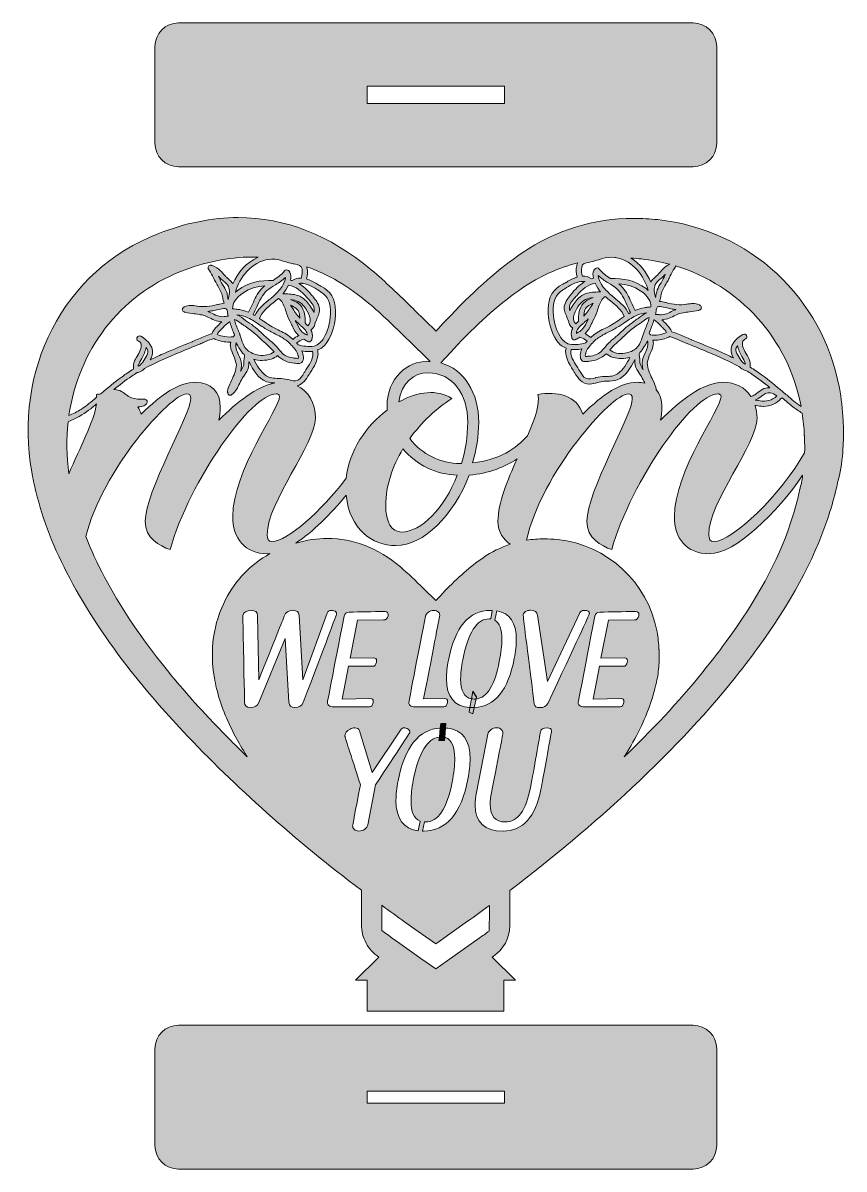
# Model space of a CAD drawing. Extents: x 118 to 959, y -987 to 186.
import ezdxf

# ---------------------------------------------------------------- set-up
doc = ezdxf.new("R2010")
doc.units = 0
doc.header["$MEASUREMENT"] = 0
doc.layers.add('Layer 1', color=7, linetype='Continuous', lineweight=0)

# ---------------------------------------------------------------- blocks, each defined once
blk = doc.blocks.new('Block_2')
at = {"layer": 'Layer 1', "true_color": 0x000000, "transparency": 33554687}
h = blk.add_hatch(color=18, dxfattribs=at)
h.dxf.hatch_style = 2
edge = h.paths.add_edge_path()
edge.add_spline(control_points=[(766, -189.2), (766, -189.2), (766, -189.2), (766, -189.2), (766, -189.2), (766, -189.2), (766, -189.2), (766, -189.2), (766, -189.2), (766, -189.2)], knot_values=[0, 0, 0, 0, 1, 1, 1, 2, 2, 2, 3, 3, 3, 3], degree=3, periodic=0)
h = blk.add_hatch(color=18, dxfattribs=at)
h.dxf.hatch_style = 2
edge = h.paths.add_edge_path()
edge.add_spline(control_points=[(766, -189.2), (766, -189.2), (766, -189.2), (766, -189.3), (766, -189.3), (766.1, -189.3), (766.1, -189.3), (766.2, -189.4), (766.3, -189.5), (766.4, -189.6), (766.4, -189.6), (766.5, -189.6), (766.5, -189.6), (766.5, -189.6), (766, -189.2), (766, -189.2)], knot_values=[0, 0, 0, 0, 1, 1, 1, 2, 2, 2, 3, 3, 3, 4, 4, 4, 5, 5, 5, 5], degree=3, periodic=0)
h = blk.add_hatch(color=18, dxfattribs=at)
h.dxf.hatch_style = 2
edge = h.paths.add_edge_path()
edge.add_spline(control_points=[(578.6, -497.9), (578.6, -497.9), (577.1, -505.6), (577.1, -505.6), (578, -505.7), (578.9, -505.8), (579.9, -505.8), (580.6, -505.8), (581.3, -505.8), (582, -505.7), (582, -505.7), (582.4, -503.7), (582.4, -503.7), (582.4, -503.7), (578.6, -497.9), (578.6, -497.9)], knot_values=[0, 0, 0, 0, 1, 1, 1, 2, 2, 2, 3, 3, 3, 4, 4, 4, 5, 5, 5, 5], degree=3, periodic=0)
edge = h.paths.add_edge_path()
edge.add_spline(control_points=[(578.6, -497.9), (578.6, -497.9), (577.1, -505.6), (577.1, -505.6), (578, -505.7), (578.9, -505.8), (579.9, -505.8), (580.6, -505.8), (581.3, -505.8), (582, -505.7), (582, -505.7), (582.4, -503.7), (582.4, -503.7), (582.4, -503.7), (578.6, -497.9), (578.6, -497.9)], knot_values=[0, 0, 0, 0, 1, 1, 1, 2, 2, 2, 3, 3, 3, 4, 4, 4, 5, 5, 5, 5], degree=3, periodic=0)
edge = h.paths.add_edge_path()
edge.add_spline(control_points=[(578.6, -497.9), (578.6, -497.9), (577.1, -505.6), (577.1, -505.6), (578, -505.7), (578.9, -505.8), (579.9, -505.8), (580.6, -505.8), (581.3, -505.8), (582, -505.7), (582, -505.7), (582.4, -503.7), (582.4, -503.7), (582.4, -503.7), (578.6, -497.9), (578.6, -497.9)], knot_values=[0, 0, 0, 0, 1, 1, 1, 2, 2, 2, 3, 3, 3, 4, 4, 4, 5, 5, 5, 5], degree=3, periodic=0)
edge = h.paths.add_edge_path()
edge.add_spline(control_points=[(578.6, -497.9), (578.6, -497.9), (577.1, -505.6), (577.1, -505.6), (578, -505.7), (578.9, -505.8), (579.9, -505.8), (580.6, -505.8), (581.3, -505.8), (582, -505.7), (582, -505.7), (582.4, -503.7), (582.4, -503.7), (582.4, -503.7), (578.6, -497.9), (578.6, -497.9)], knot_values=[0, 0, 0, 0, 1, 1, 1, 2, 2, 2, 3, 3, 3, 4, 4, 4, 5, 5, 5, 5], degree=3, periodic=0)
edge = h.paths.add_edge_path()
edge.add_spline(control_points=[(578, -514.5), (577.2, -514.5), (576.3, -514.5), (575.5, -514.4), (575.5, -514.4), (574.7, -519.1), (574.7, -519.1), (574.7, -519.1), (578.6, -521.1), (578.6, -521.1), (578.6, -521.1), (580, -514.5), (580, -514.5), (579.4, -514.5), (578.7, -514.5), (578, -514.5)], knot_values=[0, 0, 0, 0, 1, 1, 1, 2, 2, 2, 3, 3, 3, 4, 4, 4, 5, 5, 5, 5], degree=3, periodic=0)
edge = h.paths.add_edge_path()
edge.add_spline(control_points=[(578.6, -497.9), (578.6, -497.9), (577.1, -505.6), (577.1, -505.6), (578, -505.7), (578.9, -505.8), (579.9, -505.8), (580.6, -505.8), (581.3, -505.8), (582, -505.7), (582, -505.7), (582.4, -503.7), (582.4, -503.7), (582.4, -503.7), (578.6, -497.9), (578.6, -497.9)], knot_values=[0, 0, 0, 0, 1, 1, 1, 2, 2, 2, 3, 3, 3, 4, 4, 4, 5, 5, 5, 5], degree=3, periodic=0)
edge = h.paths.add_edge_path()
edge.add_spline(control_points=[(578.6, -497.9), (578.6, -497.9), (577.1, -505.6), (577.1, -505.6), (578, -505.7), (578.9, -505.8), (579.9, -505.8), (580.6, -505.8), (581.3, -505.8), (582, -505.7), (582, -505.7), (582.4, -503.7), (582.4, -503.7), (582.4, -503.7), (578.6, -497.9), (578.6, -497.9)], knot_values=[0, 0, 0, 0, 1, 1, 1, 2, 2, 2, 3, 3, 3, 4, 4, 4, 5, 5, 5, 5], degree=3, periodic=0)
edge = h.paths.add_edge_path()
edge.add_spline(control_points=[(578.6, -497.9), (578.6, -497.9), (577.1, -505.6), (577.1, -505.6), (578, -505.7), (578.9, -505.8), (579.9, -505.8), (580.6, -505.8), (581.3, -505.8), (582, -505.7), (582, -505.7), (582.4, -503.7), (582.4, -503.7), (582.4, -503.7), (578.6, -497.9), (578.6, -497.9)], knot_values=[0, 0, 0, 0, 1, 1, 1, 2, 2, 2, 3, 3, 3, 4, 4, 4, 5, 5, 5, 5], degree=3, periodic=0)
edge = h.paths.add_edge_path()
edge.add_spline(control_points=[(578.6, -497.9), (578.6, -497.9), (577.1, -505.6), (577.1, -505.6), (578, -505.7), (578.9, -505.8), (579.9, -505.8), (580.6, -505.8), (581.3, -505.8), (582, -505.7), (582, -505.7), (582.4, -503.7), (582.4, -503.7), (582.4, -503.7), (578.6, -497.9), (578.6, -497.9)], knot_values=[0, 0, 0, 0, 1, 1, 1, 2, 2, 2, 3, 3, 3, 4, 4, 4, 5, 5, 5, 5], degree=3, periodic=0)
edge = h.paths.add_edge_path()
edge.add_spline(control_points=[(578.6, -497.9), (578.6, -497.9), (577.1, -505.6), (577.1, -505.6), (578, -505.7), (578.9, -505.8), (579.9, -505.8), (580.6, -505.8), (581.3, -505.8), (582, -505.7), (582, -505.7), (582.4, -503.7), (582.4, -503.7), (582.4, -503.7), (578.6, -497.9), (578.6, -497.9)], knot_values=[0, 0, 0, 0, 1, 1, 1, 2, 2, 2, 3, 3, 3, 4, 4, 4, 5, 5, 5, 5], degree=3, periodic=0)
at = {"layer": 'Layer 1'}
for points, knots in [([(766, -189.2), (766, -189.2), (766, -189.2), (766, -189.2), (766, -189.2), (766, -189.2), (766, -189.2), (766, -189.2), (766, -189.2), (766, -189.2)], [0, 0, 0, 0, 1, 1, 1, 2, 2, 2, 3, 3, 3, 3]), ([(766, -189.2), (766, -189.2), (766, -189.2), (766, -189.3), (766, -189.3), (766.1, -189.3), (766.1, -189.3), (766.2, -189.4), (766.3, -189.5), (766.4, -189.6), (766.4, -189.6), (766.5, -189.6), (766.5, -189.6), (766.5, -189.6), (766, -189.2), (766, -189.2)], [0, 0, 0, 0, 1, 1, 1, 2, 2, 2, 3, 3, 3, 4, 4, 4, 5, 5, 5, 5]), ([(578.6, -497.9), (578.6, -497.9), (577.1, -505.6), (577.1, -505.6), (578, -505.7), (578.9, -505.8), (579.9, -505.8), (580.6, -505.8), (581.3, -505.8), (582, -505.7), (582, -505.7), (582.4, -503.7), (582.4, -503.7), (582.4, -503.7), (578.6, -497.9), (578.6, -497.9)], [0, 0, 0, 0, 1, 1, 1, 2, 2, 2, 3, 3, 3, 4, 4, 4, 5, 5, 5, 5]), ([(578.6, -497.9), (578.6, -497.9), (577.1, -505.6), (577.1, -505.6), (578, -505.7), (578.9, -505.8), (579.9, -505.8), (580.6, -505.8), (581.3, -505.8), (582, -505.7), (582, -505.7), (582.4, -503.7), (582.4, -503.7), (582.4, -503.7), (578.6, -497.9), (578.6, -497.9)], [0, 0, 0, 0, 1, 1, 1, 2, 2, 2, 3, 3, 3, 4, 4, 4, 5, 5, 5, 5]), ([(578.6, -497.9), (578.6, -497.9), (577.1, -505.6), (577.1, -505.6), (578, -505.7), (578.9, -505.8), (579.9, -505.8), (580.6, -505.8), (581.3, -505.8), (582, -505.7), (582, -505.7), (582.4, -503.7), (582.4, -503.7), (582.4, -503.7), (578.6, -497.9), (578.6, -497.9)], [0, 0, 0, 0, 1, 1, 1, 2, 2, 2, 3, 3, 3, 4, 4, 4, 5, 5, 5, 5]), ([(578.6, -497.9), (578.6, -497.9), (577.1, -505.6), (577.1, -505.6), (578, -505.7), (578.9, -505.8), (579.9, -505.8), (580.6, -505.8), (581.3, -505.8), (582, -505.7), (582, -505.7), (582.4, -503.7), (582.4, -503.7), (582.4, -503.7), (578.6, -497.9), (578.6, -497.9)], [0, 0, 0, 0, 1, 1, 1, 2, 2, 2, 3, 3, 3, 4, 4, 4, 5, 5, 5, 5]), ([(578.6, -497.9), (578.6, -497.9), (577.1, -505.6), (577.1, -505.6), (578, -505.7), (578.9, -505.8), (579.9, -505.8), (580.6, -505.8), (581.3, -505.8), (582, -505.7), (582, -505.7), (582.4, -503.7), (582.4, -503.7), (582.4, -503.7), (578.6, -497.9), (578.6, -497.9)], [0, 0, 0, 0, 1, 1, 1, 2, 2, 2, 3, 3, 3, 4, 4, 4, 5, 5, 5, 5]), ([(578.6, -497.9), (578.6, -497.9), (577.1, -505.6), (577.1, -505.6), (578, -505.7), (578.9, -505.8), (579.9, -505.8), (580.6, -505.8), (581.3, -505.8), (582, -505.7), (582, -505.7), (582.4, -503.7), (582.4, -503.7), (582.4, -503.7), (578.6, -497.9), (578.6, -497.9)], [0, 0, 0, 0, 1, 1, 1, 2, 2, 2, 3, 3, 3, 4, 4, 4, 5, 5, 5, 5]), ([(578.6, -497.9), (578.6, -497.9), (577.1, -505.6), (577.1, -505.6), (578, -505.7), (578.9, -505.8), (579.9, -505.8), (580.6, -505.8), (581.3, -505.8), (582, -505.7), (582, -505.7), (582.4, -503.7), (582.4, -503.7), (582.4, -503.7), (578.6, -497.9), (578.6, -497.9)], [0, 0, 0, 0, 1, 1, 1, 2, 2, 2, 3, 3, 3, 4, 4, 4, 5, 5, 5, 5]), ([(578.6, -497.9), (578.6, -497.9), (577.1, -505.6), (577.1, -505.6), (578, -505.7), (578.9, -505.8), (579.9, -505.8), (580.6, -505.8), (581.3, -505.8), (582, -505.7), (582, -505.7), (582.4, -503.7), (582.4, -503.7), (582.4, -503.7), (578.6, -497.9), (578.6, -497.9)], [0, 0, 0, 0, 1, 1, 1, 2, 2, 2, 3, 3, 3, 4, 4, 4, 5, 5, 5, 5]), ([(578.6, -497.9), (578.6, -497.9), (577.1, -505.6), (577.1, -505.6), (578, -505.7), (578.9, -505.8), (579.9, -505.8), (580.6, -505.8), (581.3, -505.8), (582, -505.7), (582, -505.7), (582.4, -503.7), (582.4, -503.7), (582.4, -503.7), (578.6, -497.9), (578.6, -497.9)], [0, 0, 0, 0, 1, 1, 1, 2, 2, 2, 3, 3, 3, 4, 4, 4, 5, 5, 5, 5]), ([(578, -514.5), (577.2, -514.5), (576.3, -514.5), (575.5, -514.4), (575.5, -514.4), (574.7, -519.1), (574.7, -519.1), (574.7, -519.1), (578.6, -521.1), (578.6, -521.1), (578.6, -521.1), (580, -514.5), (580, -514.5), (579.4, -514.5), (578.7, -514.5), (578, -514.5)], [0, 0, 0, 0, 1, 1, 1, 2, 2, 2, 3, 3, 3, 4, 4, 4, 5, 5, 5, 5])]:
    blk.add_open_spline(points, degree=3, knots=knots, dxfattribs=at)
blk = doc.blocks.new('Block_1')
at = {"layer": 'Layer 1', "true_color": 0x000000, "transparency": 33554687}
h = blk.add_hatch(color=18, dxfattribs=at)
h.dxf.hatch_style = 2
h.paths.add_polyline_path([(582.4, -503.7), (582, -505.7), (580, -514.5), (578.6, -521.1), (574.7, -519.1), (575.5, -514.4), (577.1, -505.6), (578.6, -497.9)])
h = blk.add_hatch(color=18, dxfattribs=at)
h.dxf.hatch_style = 2
edge = h.paths.add_edge_path()
edge.add_spline(control_points=[(550.5, -535.3), (550.5, -535.3), (549.8, -545.1), (549.8, -545.1), (548.9, -544.8), (547.9, -544.6), (546.8, -544.6), (546.7, -544.6), (546.5, -544.6), (546.4, -544.5), (546.4, -544.5), (546.1, -544.5), (546.1, -544.5), (545.8, -544.5), (545.5, -544.6), (545.1, -544.6), (544.8, -544.6), (544.5, -544.7), (544.2, -544.7), (544.2, -544.7), (544.2, -544.7), (544.2, -544.7), (544.2, -544.7), (545.2, -535.4), (545.2, -535.4), (545.2, -535.4), (545.2, -535.4), (545.2, -535.4), (546, -535.3), (546.8, -535.3), (547.7, -535.3), (547.7, -535.3), (548.1, -535.3), (548.1, -535.3), (548.5, -535.3), (548.9, -535.3), (549.3, -535.3), (549.7, -535.3), (550.1, -535.3), (550.5, -535.3)], knot_values=[0, 0, 0, 0, 1, 1, 1, 2, 2, 2, 3, 3, 3, 4, 4, 4, 5, 5, 5, 6, 6, 6, 7, 7, 7, 8, 8, 8, 9, 9, 9, 10, 10, 10, 11, 11, 11, 12, 12, 12, 13, 13, 13, 13], degree=3, periodic=0)
h = blk.add_hatch(color=18, dxfattribs=at)
h.dxf.hatch_style = 2
edge = h.paths.add_edge_path()
edge.add_spline(control_points=[(550.9, -530.7), (550.9, -530.7), (550.5, -535.3), (550.5, -535.3), (550.1, -535.3), (549.7, -535.3), (549.3, -535.3), (548.9, -535.3), (548.5, -535.3), (548.1, -535.3), (548.1, -535.3), (547.7, -535.3), (547.7, -535.3), (546.8, -535.3), (546, -535.3), (545.2, -535.4), (545.2, -535.4), (545.2, -535.4), (545.2, -535.4), (545.2, -535.4), (545.7, -530.7), (545.7, -530.7), (545.7, -530.7), (550.9, -530.7), (550.9, -530.7)], knot_values=[0, 0, 0, 0, 1, 1, 1, 2, 2, 2, 3, 3, 3, 4, 4, 4, 5, 5, 5, 6, 6, 6, 7, 7, 7, 8, 8, 8, 8], degree=3, periodic=0)
h = blk.add_hatch(color=18, dxfattribs=at)
h.dxf.hatch_style = 2
edge = h.paths.add_edge_path()
edge.add_spline(control_points=[(549.8, -545.1), (549.8, -545.1), (549.6, -548.1), (549.6, -548.1), (549.6, -548.1), (543.8, -548.1), (543.8, -548.1), (543.8, -548.1), (544.2, -544.7), (544.2, -544.7), (544.5, -544.7), (544.8, -544.6), (545.1, -544.6), (545.4, -544.6), (545.8, -544.5), (546.1, -544.5), (546.1, -544.5), (546.4, -544.5), (546.4, -544.5), (546.5, -544.5), (546.7, -544.6), (546.8, -544.6), (547.9, -544.6), (548.9, -544.8), (549.8, -545.1)], knot_values=[0, 0, 0, 0, 1, 1, 1, 2, 2, 2, 3, 3, 3, 4, 4, 4, 5, 5, 5, 6, 6, 6, 7, 7, 7, 8, 8, 8, 8], degree=3, periodic=0)
at = {"layer": 'Layer 1'}
blk.add_lwpolyline([(582.4, -503.7), (582, -505.7), (580, -514.5), (578.6, -521.1), (574.7, -519.1), (575.5, -514.4), (577.1, -505.6), (578.6, -497.9)], close=True, dxfattribs=at)
for points, knots in [([(550.5, -535.3), (550.5, -535.3), (549.8, -545.1), (549.8, -545.1), (548.9, -544.8), (547.9, -544.6), (546.8, -544.6), (546.7, -544.6), (546.5, -544.6), (546.4, -544.5), (546.4, -544.5), (546.1, -544.5), (546.1, -544.5), (545.8, -544.5), (545.5, -544.6), (545.1, -544.6), (544.8, -544.6), (544.5, -544.7), (544.2, -544.7), (544.2, -544.7), (544.2, -544.7), (544.2, -544.7), (544.2, -544.7), (545.2, -535.4), (545.2, -535.4), (545.2, -535.4), (545.2, -535.4), (545.2, -535.4), (546, -535.3), (546.8, -535.3), (547.7, -535.3), (547.7, -535.3), (548.1, -535.3), (548.1, -535.3), (548.5, -535.3), (548.9, -535.3), (549.3, -535.3), (549.7, -535.3), (550.1, -535.3), (550.5, -535.3)], [0, 0, 0, 0, 1, 1, 1, 2, 2, 2, 3, 3, 3, 4, 4, 4, 5, 5, 5, 6, 6, 6, 7, 7, 7, 8, 8, 8, 9, 9, 9, 10, 10, 10, 11, 11, 11, 12, 12, 12, 13, 13, 13, 13]), ([(550.9, -530.7), (550.9, -530.7), (550.5, -535.3), (550.5, -535.3), (550.1, -535.3), (549.7, -535.3), (549.3, -535.3), (548.9, -535.3), (548.5, -535.3), (548.1, -535.3), (548.1, -535.3), (547.7, -535.3), (547.7, -535.3), (546.8, -535.3), (546, -535.3), (545.2, -535.4), (545.2, -535.4), (545.2, -535.4), (545.2, -535.4), (545.2, -535.4), (545.7, -530.7), (545.7, -530.7), (545.7, -530.7), (550.9, -530.7), (550.9, -530.7)], [0, 0, 0, 0, 1, 1, 1, 2, 2, 2, 3, 3, 3, 4, 4, 4, 5, 5, 5, 6, 6, 6, 7, 7, 7, 8, 8, 8, 8]), ([(549.8, -545.1), (549.8, -545.1), (549.6, -548.1), (549.6, -548.1), (549.6, -548.1), (543.8, -548.1), (543.8, -548.1), (543.8, -548.1), (544.2, -544.7), (544.2, -544.7), (544.5, -544.7), (544.8, -544.6), (545.1, -544.6), (545.4, -544.6), (545.8, -544.5), (546.1, -544.5), (546.1, -544.5), (546.4, -544.5), (546.4, -544.5), (546.5, -544.5), (546.7, -544.6), (546.8, -544.6), (547.9, -544.6), (548.9, -544.8), (549.8, -545.1)], [0, 0, 0, 0, 1, 1, 1, 2, 2, 2, 3, 3, 3, 4, 4, 4, 5, 5, 5, 6, 6, 6, 7, 7, 7, 8, 8, 8, 8])]:
    blk.add_open_spline(points, degree=3, knots=knots, dxfattribs=at)
blk.add_blockref('Block_2', (0, 0), dxfattribs=at)
blk = doc.blocks.new('Block_0')
at = {"layer": 'Layer 1', "true_color": 0x000000, "transparency": 33554687}
h = blk.add_hatch(color=18, dxfattribs=at)
h.dxf.hatch_style = 2
edge = h.paths.add_edge_path()
edge.add_spline(control_points=[(918.1, -253.9), (894.1, -296.2), (844.5, -344.7), (825, -344.7), (821.4, -344.7), (820, -341.9), (820, -337.8), (820, -303.8), (869.4, -245.6), (869.4, -218.6), (869.4, -213.8), (868.7, -209.4), (867.5, -205.4), (867.5, -205.4), (867.5, -205.4), (867.5, -205.4), (867.8, -205.4), (868.1, -205.5), (868.4, -205.5), (870.6, -205.9), (872.9, -206.3), (875.2, -206.4), (875.4, -206.4), (875.7, -206.4), (875.9, -206.4), (883.3, -206.4), (890, -203.4), (893.9, -198.4), (893.9, -198.4), (893.9, -198.4), (893.9, -198.4), (893.9, -198.4), (894.2, -198.6), (894.2, -198.6), (894.2, -198.6), (894.2, -198.3), (894.2, -198.3), (894.5, -198.2), (894.8, -198), (895.1, -197.7), (898.8, -200.8), (902.5, -203.9), (906.2, -206.9), (909.1, -209.2), (912.1, -211.3), (915.6, -213.3), (916.7, -220.9), (917.5, -228.5), (917.8, -236.1), (917.8, -236.1), (917.8, -236.2), (917.8, -236.2), (917.8, -236.2), (917.8, -236.3), (917.8, -236.3), (917.8, -236.4), (918.4, -243.6), (918.1, -253.9)], knot_values=[0, 0, 0, 0, 1, 1, 1, 2, 2, 2, 3, 3, 3, 4, 4, 4, 5, 5, 5, 6, 6, 6, 7, 7, 7, 8, 8, 8, 9, 9, 9, 10, 10, 10, 11, 11, 11, 12, 12, 12, 13, 13, 13, 14, 14, 14, 15, 15, 15, 16, 16, 16, 17, 17, 17, 18, 18, 18, 19, 19, 19, 19], degree=3, periodic=0)
edge = h.paths.add_edge_path()
edge.add_spline(control_points=[(913.1, -291.6), (913.1, -291.6), (913.1, -291.7), (913.1, -291.7), (913.1, -291.7), (913.1, -291.7), (913.1, -291.7), (913.1, -291.7), (913, -291.9), (913, -291.9), (913, -291.9), (912.9, -292.6), (912.9, -292.6), (912.3, -295.4), (911.7, -298.1), (911, -300.9), (909, -309.1), (906.6, -317.4), (903.8, -325.7), (890.3, -365.4), (869.3, -403.9), (837.8, -447.1), (832.6, -454.2), (827.2, -461.4), (821.8, -468.2), (798.8, -497.6), (772.5, -526.7), (742, -556.6), (739.2, -559.4), (736.3, -562.2), (733.4, -564.9), (733.7, -564.5), (734, -564), (734.3, -563.6), (745.9, -545.3), (754.4, -527.9), (760.4, -510.2), (762.2, -505.1), (763.6, -500), (764.8, -495.1), (765.3, -493.3), (765.7, -491.7), (766, -490.1), (766, -490.1), (766, -490.1), (766, -490.1), (767.4, -485), (768.3, -479.3), (768.8, -473.2), (768.8, -473.2), (768.9, -471.9), (768.9, -471.9), (769.6, -462.8), (769.1, -455.8), (769, -455), (768.8, -449), (768.1, -443), (767, -437), (757.6, -386.2), (716.6, -348.2), (665, -342.6), (660.5, -342.2), (656, -341.9), (651.7, -341.9), (645.5, -341.9), (639.4, -342.4), (633.5, -343.4), (648.4, -274.6), (720.7, -193.6), (737.5, -193.6), (740.3, -193.6), (741.7, -195), (741.7, -198.5), (741.7, -215.1), (695.2, -293.4), (695.2, -323.9), (695.2, -341.9), (710, -348.9), (720.6, -353), (741, -281.6), (803.8, -193.6), (829.2, -193.6), (830.6, -193.6), (832.7, -194.3), (832.7, -196.4), (832.7, -208.2), (784.8, -272.6), (784.8, -319.1), (784.8, -341.2), (796.7, -357.2), (820.7, -357.2), (847.1, -357.2), (890.4, -315), (916.1, -276.9), (915.4, -282.1), (914.4, -287), (913.1, -291.6)], knot_values=[0, 0, 0, 0, 1, 1, 1, 2, 2, 2, 3, 3, 3, 4, 4, 4, 5, 5, 5, 6, 6, 6, 7, 7, 7, 8, 8, 8, 9, 9, 9, 10, 10, 10, 11, 11, 11, 12, 12, 12, 13, 13, 13, 14, 14, 14, 15, 15, 15, 16, 16, 16, 17, 17, 17, 18, 18, 18, 19, 19, 19, 20, 20, 20, 21, 21, 21, 22, 22, 22, 23, 23, 23, 24, 24, 24, 25, 25, 25, 26, 26, 26, 27, 27, 27, 28, 28, 28, 29, 29, 29, 30, 30, 30, 31, 31, 31, 32, 32, 32, 32], degree=3, periodic=0)
edge = h.paths.add_edge_path()
edge.add_spline(control_points=[(733.1, -509.5), (732.5, -512.3), (731.3, -513.8), (729.3, -513.8), (727.3, -513.8), (721.2, -513.8), (710.9, -513.8), (700.7, -513.9), (694.6, -513.9), (692.6, -513.9), (690.6, -513.9), (689.1, -513.5), (687.8, -512.5), (686.8, -511.8), (686.3, -510.8), (686.3, -509.5), (686.3, -509.2), (692, -479.7), (703.4, -420.9), (703.9, -418.3), (705.6, -417), (708.5, -416.9), (719.5, -416.6), (731.8, -416.4), (745.5, -416.4), (747.5, -416.4), (748.5, -417.4), (748.5, -419.3), (748.5, -419.7), (748.5, -420.1), (748.4, -420.6), (747.9, -423.5), (746.3, -424.9), (743.8, -424.9), (743.8, -424.9), (717.2, -425), (717.2, -425), (717.2, -425), (709.6, -464), (709.6, -464), (709.6, -464), (733.6, -463.8), (733.6, -463.8), (735.7, -463.8), (736.7, -464.7), (736.7, -466.6), (736.7, -467), (736.6, -467.5), (736.6, -468), (736, -470.8), (734.7, -472.3), (732.7, -472.3), (730.7, -472.3), (724.6, -472.3), (714.4, -472.3), (714.4, -472.3), (708, -472.3), (708, -472.3), (708, -472.3), (701.5, -505.8), (701.5, -505.8), (701.5, -505.8), (730.2, -505.3), (730.2, -505.3), (732.2, -505.3), (733.2, -506.2), (733.2, -508.2), (733.2, -508.5), (733.2, -509), (733.1, -509.5)], knot_values=[0, 0, 0, 0, 1, 1, 1, 2, 2, 2, 3, 3, 3, 4, 4, 4, 5, 5, 5, 6, 6, 6, 7, 7, 7, 8, 8, 8, 9, 9, 9, 10, 10, 10, 11, 11, 11, 12, 12, 12, 13, 13, 13, 14, 14, 14, 15, 15, 15, 16, 16, 16, 17, 17, 17, 18, 18, 18, 19, 19, 19, 20, 20, 20, 21, 21, 21, 22, 22, 22, 23, 23, 23, 23], degree=3, periodic=0)
edge = h.paths.add_edge_path()
edge.add_spline(control_points=[(658.9, -539.3), (654.3, -565.3), (650.7, -584.9), (648.1, -598.2), (642.6, -626.6), (629.7, -640.9), (609.6, -640.9), (590.4, -640.9), (580.8, -632.1), (580.8, -614.4), (580.8, -610.5), (581.3, -606.2), (582.2, -601.6), (582.2, -601.6), (593.8, -541.7), (593.8, -541.7), (594.2, -540), (595.2, -538.5), (596.9, -537.2), (598.7, -535.9), (600.6, -535.3), (602.8, -535.3), (604.9, -535.3), (606.7, -535.9), (607.9, -537.2), (608.9, -538.2), (609.3, -539.4), (609.3, -540.7), (609.3, -541), (605.4, -561.3), (597.6, -601.6), (596.8, -606.1), (596.3, -610.2), (596.3, -613.7), (596.3, -625.7), (601.4, -631.6), (611.7, -631.6), (624.4, -631.6), (633, -619.9), (637.5, -596.3), (639.4, -586.7), (641.4, -575.6), (643.6, -562.9), (645.8, -550.3), (647.2, -542.3), (647.8, -539.2), (648.3, -536.6), (650.5, -535.3), (654.4, -535.3), (657.5, -535.3), (659, -536.4), (659, -538.4), (659, -538.4), (658.9, -539.3), (658.9, -539.3)], knot_values=[0, 0, 0, 0, 1, 1, 1, 2, 2, 2, 3, 3, 3, 4, 4, 4, 5, 5, 5, 6, 6, 6, 7, 7, 7, 8, 8, 8, 9, 9, 9, 10, 10, 10, 11, 11, 11, 12, 12, 12, 13, 13, 13, 14, 14, 14, 15, 15, 15, 16, 16, 16, 17, 17, 17, 18, 18, 18, 18], degree=3, periodic=0)
edge = h.paths.add_edge_path()
edge.add_spline(control_points=[(595.4, -722.2), (595.4, -722.2), (595.1, -743.2), (595.1, -743.2), (591.7, -745.7), (588.3, -748.1), (584.9, -750.5), (584.9, -750.5), (552.3, -773.5), (552.3, -773.5), (552.3, -773.5), (540.5, -781.8), (540.5, -781.8), (540.5, -781.8), (525.4, -771.1), (525.4, -771.1), (525.4, -771.1), (503.9, -756), (503.9, -756), (503.9, -756), (496.8, -751), (496.8, -751), (492.9, -748.2), (489, -745.5), (485.2, -742.7), (485.2, -742.7), (485.2, -716.8), (485.2, -716.8), (492.9, -722.5), (500.7, -728.1), (508.6, -733.7), (508.6, -733.7), (515.7, -738.7), (515.7, -738.7), (515.7, -738.7), (537.2, -753.9), (537.2, -753.9), (537.2, -753.9), (540.5, -756.2), (540.5, -756.2), (540.5, -756.2), (543.9, -753.9), (543.9, -753.9), (543.9, -753.9), (573.1, -733.2), (573.1, -733.2), (580.6, -727.9), (588, -722.6), (595.4, -717.1), (595.4, -717.1), (595.4, -722.2), (595.4, -722.2)], knot_values=[0, 0, 0, 0, 1, 1, 1, 2, 2, 2, 3, 3, 3, 4, 4, 4, 5, 5, 5, 6, 6, 6, 7, 7, 7, 8, 8, 8, 9, 9, 9, 10, 10, 10, 11, 11, 11, 12, 12, 12, 13, 13, 13, 14, 14, 14, 15, 15, 15, 16, 16, 16, 17, 17, 17, 17], degree=3, periodic=0)
edge = h.paths.add_edge_path()
edge.add_spline(control_points=[(478.9, -593.5), (478.9, -593.5), (470.9, -634.4), (470.9, -634.4), (470.6, -636.2), (469.6, -637.7), (467.8, -639), (466.1, -640.2), (464.1, -640.9), (461.9, -640.9), (459.8, -640.9), (458.1, -640.2), (456.9, -639), (455.9, -638), (455.4, -636.8), (455.4, -635.5), (455.4, -635.1), (458.1, -621.1), (463.4, -593.6), (452.9, -561.1), (447.6, -544.5), (447.6, -543.9), (447.6, -540.9), (449.3, -538.4), (452.8, -536.6), (454.3, -535.8), (456, -535.3), (457.7, -535.3), (460.3, -535.3), (462, -536.4), (462.6, -538.5), (462.6, -538.5), (475.3, -580.9), (475.3, -580.9), (475.3, -580.9), (504.3, -537.6), (504.3, -537.6), (505.3, -536.1), (506.6, -535.3), (508.2, -535.3), (509.3, -535.3), (510.7, -535.8), (512.2, -536.7), (513.4, -537.4), (514.1, -538.4), (514.1, -539.6), (514.1, -539.8), (514, -540), (514, -540.3), (513.9, -540.5), (502.2, -558.3), (478.9, -593.5)], knot_values=[0, 0, 0, 0, 1, 1, 1, 2, 2, 2, 3, 3, 3, 4, 4, 4, 5, 5, 5, 6, 6, 6, 7, 7, 7, 8, 8, 8, 9, 9, 9, 10, 10, 10, 11, 11, 11, 12, 12, 12, 13, 13, 13, 14, 14, 14, 15, 15, 15, 16, 16, 16, 17, 17, 17, 17], degree=3, periodic=0)
edge = h.paths.add_edge_path()
edge.add_spline(control_points=[(431.1, -512.5), (430.1, -511.8), (429.6, -510.8), (429.6, -509.5), (429.6, -509.2), (435.3, -479.7), (446.7, -420.9), (447.2, -418.3), (448.9, -417), (451.8, -416.9), (462.8, -416.6), (475.1, -416.4), (488.8, -416.4), (490.8, -416.4), (491.8, -417.4), (491.8, -419.3), (491.8, -419.7), (491.8, -420.1), (491.7, -420.6), (491.2, -423.5), (489.6, -424.9), (487.1, -424.9), (487.1, -424.9), (460.5, -425), (460.5, -425), (460.5, -425), (452.9, -464), (452.9, -464), (452.9, -464), (477, -463.8), (477, -463.8), (479, -463.8), (480, -464.7), (480, -466.6), (480, -467), (480, -467.5), (479.9, -468), (479.3, -470.8), (478, -472.3), (476, -472.3), (474, -472.3), (467.9, -472.3), (457.7, -472.3), (457.7, -472.3), (451.3, -472.3), (451.3, -472.3), (451.3, -472.3), (444.8, -505.8), (444.8, -505.8), (444.8, -505.8), (473.5, -505.3), (473.5, -505.3), (475.6, -505.3), (476.6, -506.2), (476.6, -508.2), (476.6, -508.5), (476.5, -509), (476.4, -509.5), (475.9, -512.3), (474.6, -513.8), (472.6, -513.8), (470.6, -513.8), (464.5, -513.8), (454.2, -513.8), (444, -513.9), (437.9, -513.9), (435.9, -513.9), (434, -513.9), (432.4, -513.5), (431.1, -512.5)], knot_values=[0, 0, 0, 0, 1, 1, 1, 2, 2, 2, 3, 3, 3, 4, 4, 4, 5, 5, 5, 6, 6, 6, 7, 7, 7, 8, 8, 8, 9, 9, 9, 10, 10, 10, 11, 11, 11, 12, 12, 12, 13, 13, 13, 14, 14, 14, 15, 15, 15, 16, 16, 16, 17, 17, 17, 18, 18, 18, 19, 19, 19, 20, 20, 20, 21, 21, 21, 22, 22, 22, 23, 23, 23, 23], degree=3, periodic=0)
edge = h.paths.add_edge_path()
edge.add_spline(control_points=[(396.4, -514.6), (392.5, -514.6), (390.4, -512.8), (390.2, -509.1), (390.2, -509.1), (386.4, -443.8), (386.4, -443.8), (386.4, -443.8), (359.5, -509.3), (359.5, -509.3), (358, -512.8), (355.2, -514.6), (351, -514.6), (346.9, -514.6), (344.9, -512.7), (344.8, -509.1), (343.7, -452.5), (343.1, -423.1), (343.1, -420.7), (343.1, -420.7), (343.1, -420.5), (343.1, -420.5), (343.8, -416.9), (346.7, -415.1), (351.7, -415.1), (355.9, -415.1), (358, -416.8), (358.1, -420.3), (358.1, -420.3), (359.3, -486.1), (359.3, -486.1), (375.2, -446.7), (383.9, -425), (385.5, -421), (387, -417.1), (389.9, -415.1), (394.3, -415.1), (398.4, -415.1), (400.5, -416.8), (400.7, -420.2), (400.7, -420.2), (404.3, -486.1), (404.3, -486.1), (404.3, -486.1), (429.3, -417.9), (429.3, -417.9), (430, -416), (431.4, -415.1), (433.5, -415.1), (434.2, -415.1), (435.1, -415.3), (436.3, -415.6), (438.1, -416.1), (439, -417.1), (439, -418.5), (439, -419.5), (427.6, -449.8), (404.9, -509.3), (403.5, -512.8), (400.7, -514.6), (396.4, -514.6)], knot_values=[0, 0, 0, 0, 1, 1, 1, 2, 2, 2, 3, 3, 3, 4, 4, 4, 5, 5, 5, 6, 6, 6, 7, 7, 7, 8, 8, 8, 9, 9, 9, 10, 10, 10, 11, 11, 11, 12, 12, 12, 13, 13, 13, 14, 14, 14, 15, 15, 15, 16, 16, 16, 17, 17, 17, 18, 18, 18, 19, 19, 19, 20, 20, 20, 20], degree=3, periodic=0)
edge = h.paths.add_edge_path()
edge.add_spline(control_points=[(338.9, -556.4), (328.3, -546), (318, -535.4), (307.9, -524.7), (289.3, -504.9), (273.3, -486.4), (259, -468.2), (235.9, -439), (217.1, -410.5), (201.4, -381), (193.9, -366.9), (187.6, -353.2), (182.3, -339.7), (198.9, -271.8), (269, -193.6), (285.5, -193.6), (288.3, -193.6), (289.7, -195), (289.7, -198.5), (289.7, -215.1), (243.1, -293.4), (243.1, -323.9), (243.1, -341.9), (257.9, -348.9), (268.5, -353), (289, -281.6), (351.7, -193.6), (377.1, -193.6), (378.5, -193.6), (380.7, -194.3), (380.7, -196.4), (380.7, -208.2), (332.7, -272.6), (332.7, -319.1), (332.7, -341.2), (344.7, -357.2), (368.7, -357.2), (369.4, -357.2), (370.1, -357.2), (370.8, -357.1), (351.3, -367.9), (335.7, -383.9), (325.3, -404.1), (313, -427.9), (308.9, -456.2), (313.9, -484), (314.5, -487.6), (315.3, -491.3), (316.2, -495.1), (320.1, -511.1), (326.3, -527), (335.2, -543.7), (338.8, -550.3), (342.5, -556.9), (346.6, -563.4), (347, -563.9), (347.3, -564.4), (347.6, -565), (344.7, -562.1), (341.8, -559.3), (338.9, -556.4)], knot_values=[0, 0, 0, 0, 1, 1, 1, 2, 2, 2, 3, 3, 3, 4, 4, 4, 5, 5, 5, 6, 6, 6, 7, 7, 7, 8, 8, 8, 9, 9, 9, 10, 10, 10, 11, 11, 11, 12, 12, 12, 13, 13, 13, 14, 14, 14, 15, 15, 15, 16, 16, 16, 17, 17, 17, 18, 18, 18, 19, 19, 19, 20, 20, 20, 20], degree=3, periodic=0)
edge = h.paths.add_edge_path()
edge.add_spline(control_points=[(165, -275.5), (162.4, -257.3), (162.2, -239.5), (164.2, -222.2), (164.2, -222.2), (164.2, -222.2), (164.2, -222.2), (165.1, -221.8), (166, -221.4), (166.9, -221), (175.3, -217.2), (181.7, -213.3), (187.3, -208.8), (189.3, -207.2), (191.3, -205.6), (193.3, -203.9), (190.9, -221.5), (176.2, -248.7), (165, -275.5)], knot_values=[0, 0, 0, 0, 1, 1, 1, 2, 2, 2, 3, 3, 3, 4, 4, 4, 5, 5, 5, 6, 6, 6, 6], degree=3, periodic=0)
edge = h.paths.add_edge_path()
edge.add_spline(control_points=[(279.4, -68.4), (304.2, -58.7), (328.6, -53.7), (352.1, -53.7), (354.3, -53.7), (356.5, -53.8), (358.6, -53.9), (358.6, -53.9), (358.6, -53.9), (358.7, -53.9), (346.5, -59.1), (337.9, -69.6), (332.9, -81.2), (332.6, -80.6), (332.3, -80.1), (331.9, -79.6), (330.8, -78.3), (329.5, -77.2), (328.3, -76.1), (327.4, -75.4), (326.5, -74.6), (325.8, -73.8), (324.9, -72.9), (324.2, -72), (323.4, -71.1), (322.4, -70), (321.4, -68.8), (320.3, -67.7), (318.1, -65.6), (315.3, -63.2), (311.6, -62.4), (311.6, -62.4), (311.1, -61.8), (311.1, -61.8), (311.1, -61.8), (310.9, -62.2), (310.9, -62.2), (310.7, -62.2), (310.5, -62.1), (310.3, -62.1), (309.3, -62), (308.4, -62.4), (307.9, -63.3), (307.4, -64.2), (307.4, -65.6), (308.1, -66.5), (308.3, -66.7), (308.5, -66.9), (308.6, -67.1), (308.6, -67.1), (308.6, -67.2), (308.6, -67.2), (308.6, -67.2), (308.7, -67.2), (308.7, -67.2), (310.5, -69.7), (311.7, -72.3), (313, -74.9), (313.5, -76), (314, -77.1), (314.6, -78.2), (315.5, -79.9), (316.4, -81.6), (317.3, -83.2), (318.7, -85.8), (320.3, -88.5), (321.5, -91.3), (322, -93), (322.4, -94.8), (322.7, -96.5), (323, -98), (323.3, -99.5), (323.8, -101), (321.7, -101.1), (319.7, -101.6), (317.7, -102.1), (317.7, -102.1), (317.2, -102.3), (317.2, -102.3), (309.5, -104.3), (302.6, -104.9), (296.5, -103.9), (296.5, -103.9), (295.8, -103.8), (295.8, -103.8), (291.8, -103.2), (287.3, -102.5), (283.4, -104.5), (283.4, -104.5), (283.1, -104.4), (283.1, -104.4), (283.1, -104.4), (283.1, -104.6), (283.1, -104.6), (282.9, -104.7), (282.6, -104.9), (282.4, -105), (281.5, -105.6), (281, -106.7), (281.1, -107.7), (281.2, -108.7), (281.9, -109.5), (282.9, -109.8), (283.1, -109.9), (283.4, -110), (283.6, -110), (283.6, -110), (283.6, -110.4), (283.6, -110.4), (283.6, -110.4), (284.1, -110.2), (284.1, -110.2), (287.2, -111), (290.4, -111.4), (293.4, -111.7), (297.8, -112.2), (302, -112.7), (306, -114.4), (306, -114.4), (307.3, -115.1), (307.3, -115.1), (311.7, -117.2), (316.3, -119.5), (321.4, -119.9), (319.8, -121.4), (318.3, -122.8), (316.9, -124.3), (316.9, -124.3), (316.7, -124.6), (316.7, -124.6), (314.7, -126.7), (312.5, -129.1), (311.4, -132.1), (306.8, -133.4), (302.3, -135.3), (297.9, -137.3), (295.8, -138.3), (293.7, -139.2), (291.6, -140), (291.6, -140), (291.1, -140.3), (291.1, -140.3), (281.9, -144), (272.5, -147.8), (263.3, -151.9), (258.4, -154), (253.4, -156.3), (248.3, -158.8), (248.9, -157.6), (249.4, -156.5), (249.8, -155.4), (253.2, -146.7), (246.2, -139), (238.5, -134.7), (237, -133.9), (235.5, -134.6), (234.9, -135.8), (234.8, -135.8), (234.8, -135.9), (234.7, -136), (234.2, -137.2), (234.6, -138.5), (235.8, -139.2), (237.5, -140.2), (238.5, -141.4), (238.9, -142.9), (239.9, -146.5), (237.1, -151.3), (234.6, -155.6), (233.6, -157.3), (232.7, -158.9), (232.1, -160.3), (231.3, -162.1), (230.7, -165.5), (231.2, -168.2), (227.2, -170.6), (223.3, -173.2), (219.4, -176.1), (211.9, -181.6), (204.7, -187.6), (198, -193.2), (197.8, -193.4), (197.6, -193.5), (197.4, -193.7), (197.4, -193.7), (197.4, -193.7), (197.4, -193.7), (196, -193.8), (194.5, -194), (193.1, -194.3), (193.3, -195.2), (193.4, -196), (193.5, -197), (193.5, -197), (193.5, -197), (193.4, -197.1), (188.3, -201.5), (183, -206), (177.3, -209.5), (173.4, -211.9), (169.2, -214), (165, -215.9), (174.6, -149.5), (216.6, -93.2), (279.4, -68.4)], knot_values=[0, 0, 0, 0, 1, 1, 1, 2, 2, 2, 3, 3, 3, 4, 4, 4, 5, 5, 5, 6, 6, 6, 7, 7, 7, 8, 8, 8, 9, 9, 9, 10, 10, 10, 11, 11, 11, 12, 12, 12, 13, 13, 13, 14, 14, 14, 15, 15, 15, 16, 16, 16, 17, 17, 17, 18, 18, 18, 19, 19, 19, 20, 20, 20, 21, 21, 21, 22, 22, 22, 23, 23, 23, 24, 24, 24, 25, 25, 25, 26, 26, 26, 27, 27, 27, 28, 28, 28, 29, 29, 29, 30, 30, 30, 31, 31, 31, 32, 32, 32, 33, 33, 33, 34, 34, 34, 35, 35, 35, 36, 36, 36, 37, 37, 37, 38, 38, 38, 39, 39, 39, 40, 40, 40, 41, 41, 41, 42, 42, 42, 43, 43, 43, 44, 44, 44, 45, 45, 45, 46, 46, 46, 47, 47, 47, 48, 48, 48, 49, 49, 49, 50, 50, 50, 51, 51, 51, 52, 52, 52, 53, 53, 53, 54, 54, 54, 55, 55, 55, 56, 56, 56, 57, 57, 57, 58, 58, 58, 59, 59, 59, 60, 60, 60, 61, 61, 61, 62, 62, 62, 63, 63, 63, 64, 64, 64, 65, 65, 65, 66, 66, 66, 67, 67, 67, 68, 68, 68, 68], degree=3, periodic=0)
edge = h.paths.add_edge_path()
edge.add_spline(control_points=[(386, -58.3), (388.7, -59.1), (391.4, -59.9), (394.3, -60.5), (394.3, -60.5), (395.4, -60.7), (395.4, -60.7), (399.9, -61.5), (403.4, -62.4), (403.7, -65.8), (403.7, -66.8), (403.8, -67.8), (403.8, -68.7), (403.8, -71.2), (403.5, -73.4), (402.8, -75.1), (402.6, -75.1), (402.4, -75.1), (402.2, -75.1), (399.4, -75.1), (396.4, -75.8), (393.5, -77.8), (393.5, -77.8), (393.5, -77.8), (393.5, -77.8), (393.5, -77.8), (393.5, -77.8), (393.5, -77.8), (392.9, -77.6), (392.3, -77.5), (391.7, -77.3), (391.7, -77.3), (391.7, -77.3), (391.7, -77.3), (392.3, -74.4), (392.4, -71.6), (391.1, -69.3), (391.1, -69.3), (391.3, -69.1), (391.3, -69.1), (391.3, -69.1), (391, -69.1), (391, -69.1), (390.6, -68.5), (390.2, -68), (389.7, -67.5), (389.1, -67), (388.4, -66.7), (387.6, -66.7), (386.9, -66.8), (386.1, -67.2), (385.6, -67.9), (382.6, -72), (378.4, -74.7), (374, -77.5), (361.3, -77.7), (349, -78.8), (337.6, -87.9), (336.8, -88.6), (336.1, -89.2), (335.4, -89.9), (339.8, -74.2), (351.6, -58.5), (370.1, -56), (375.9, -55.2), (380.8, -56.7), (386, -58.3)], knot_values=[0, 0, 0, 0, 1, 1, 1, 2, 2, 2, 3, 3, 3, 4, 4, 4, 5, 5, 5, 6, 6, 6, 7, 7, 7, 8, 8, 8, 9, 9, 9, 10, 10, 10, 11, 11, 11, 12, 12, 12, 13, 13, 13, 14, 14, 14, 15, 15, 15, 16, 16, 16, 17, 17, 17, 18, 18, 18, 19, 19, 19, 20, 20, 20, 21, 21, 21, 22, 22, 22, 22], degree=3, periodic=0)
edge = h.paths.add_edge_path()
edge.add_spline(control_points=[(404.7, -80.6), (410.2, -81.3), (416, -84.9), (420.9, -88), (421.7, -88.5), (422.5, -89), (423.3, -89.5), (430.2, -93.7), (433.2, -100.8), (432.7, -111.7), (432.2, -121.5), (429.9, -129.9), (426, -136.2), (423.8, -139.7), (420.7, -143.8), (415.9, -144.7), (410.3, -145.8), (404.7, -144.8), (399.6, -143.4), (399.1, -142.8), (398.6, -142.2), (398.1, -141.7), (399.9, -139.8), (402.6, -138.3), (405.5, -137.6), (406.7, -138.4), (408, -139.1), (409.3, -139.8), (409.3, -139.8), (409.7, -140), (409.7, -140), (410.1, -140.2), (410.6, -140.3), (411.1, -140.3), (411.4, -140.3), (411.8, -140.3), (412.1, -140.1), (412.8, -139.8), (413.3, -139.3), (413.6, -138.5), (413.8, -137.8), (413.9, -137.2), (414, -136.6), (414, -136.6), (414.3, -136.5), (414.3, -136.5), (414.3, -136.5), (414.1, -136.4), (414.1, -136.4), (414.6, -133.2), (414, -130.6), (412.8, -128.3), (415.6, -126), (416.8, -123.2), (417.2, -120.4), (417.2, -120.4), (417.3, -120.4), (417.3, -120.4), (417.7, -119.3), (418.2, -118.2), (418.7, -117.1), (420.3, -113.7), (422.1, -109.8), (421.4, -105.9), (420.5, -100.8), (417.3, -97.1), (414.2, -93.5), (413.7, -92.9), (413.1, -92.3), (412.6, -91.6), (408.8, -87.1), (404.9, -83.3), (400.2, -80.7), (400.2, -80.7), (400.2, -80.7), (400.2, -80.7), (401.3, -80.4), (402.4, -80.4), (403.5, -80.5), (403.5, -80.5), (403.5, -80.5), (403.5, -80.5), (403.8, -80.6), (404, -80.6), (404.2, -80.6), (404.4, -80.6), (404.5, -80.6), (404.7, -80.6)], knot_values=[0, 0, 0, 0, 1, 1, 1, 2, 2, 2, 3, 3, 3, 4, 4, 4, 5, 5, 5, 6, 6, 6, 7, 7, 7, 8, 8, 8, 9, 9, 9, 10, 10, 10, 11, 11, 11, 12, 12, 12, 13, 13, 13, 14, 14, 14, 15, 15, 15, 16, 16, 16, 17, 17, 17, 18, 18, 18, 19, 19, 19, 20, 20, 20, 21, 21, 21, 22, 22, 22, 23, 23, 23, 24, 24, 24, 25, 25, 25, 26, 26, 26, 27, 27, 27, 28, 28, 28, 29, 29, 29, 29], degree=3, periodic=0)
edge = h.paths.add_edge_path()
edge.add_spline(control_points=[(366.9, -175.1), (361, -170.7), (357.5, -164.7), (354.2, -158.2), (357, -159), (360, -159.4), (363, -159.4), (366.2, -159.4), (369.4, -158.9), (372.2, -158), (374.6, -157.2), (376.8, -156), (378.5, -154.5), (383.4, -159.2), (388.6, -161.6), (395.7, -162.3), (395.7, -162.3), (396.5, -162.3), (396.5, -162.3), (397.7, -162.5), (398.8, -162.6), (399.8, -162.6), (401.3, -162.6), (402.6, -162.3), (403.5, -161.4), (404.7, -160.4), (405.1, -158.6), (405, -155.8), (404.9, -153.7), (404.4, -151.6), (403.5, -149.7), (405.8, -150), (408.2, -150.3), (410.6, -150.3), (411.9, -150.3), (413.2, -150.2), (414.5, -150), (415.9, -156.4), (411.8, -162.5), (408.3, -168), (407.9, -168.6), (407.5, -169.2), (407.1, -169.7), (406.6, -170.5), (406.1, -171.4), (405.6, -172.3), (404, -175.2), (402.1, -178.4), (399.4, -179.6), (396.3, -181), (392.8, -180), (389.4, -179), (389.4, -179), (389.1, -178.9), (389.1, -178.9), (386.2, -178.1), (382.9, -178), (379.8, -177.8), (375.1, -177.7), (370.3, -177.5), (366.9, -175.1)], knot_values=[0, 0, 0, 0, 1, 1, 1, 2, 2, 2, 3, 3, 3, 4, 4, 4, 5, 5, 5, 6, 6, 6, 7, 7, 7, 8, 8, 8, 9, 9, 9, 10, 10, 10, 11, 11, 11, 12, 12, 12, 13, 13, 13, 14, 14, 14, 15, 15, 15, 16, 16, 16, 17, 17, 17, 18, 18, 18, 19, 19, 19, 20, 20, 20, 20], degree=3, periodic=0)
edge = h.paths.add_edge_path()
edge.add_spline(control_points=[(361.8, -86.6), (357.8, -91), (355.3, -96.5), (352.9, -101.8), (351.6, -104.6), (350.3, -107.5), (348.7, -110.1), (345.6, -108.8), (342.7, -107.9), (339.8, -107.4), (338.4, -107.2), (337.1, -107.1), (335.8, -106.9), (334.7, -106.8), (333.7, -106.8), (332.6, -106.6), (332.5, -100.8), (335.9, -95.5), (343, -90.5), (350.1, -85.4), (357.6, -83.7), (365.6, -83.1), (364.3, -84.2), (363, -85.3), (361.8, -86.6)], knot_values=[0, 0, 0, 0, 1, 1, 1, 2, 2, 2, 3, 3, 3, 4, 4, 4, 5, 5, 5, 6, 6, 6, 7, 7, 7, 8, 8, 8, 8], degree=3, periodic=0)
edge = h.paths.add_edge_path()
edge.add_spline(control_points=[(383.2, -83.8), (380.6, -87.8), (377.1, -91.1), (373.7, -94.2), (372.1, -95.6), (370.5, -96.9), (368.9, -98.2), (363.5, -102.7), (358.4, -107), (355.5, -113.5), (354.8, -113.2), (354.2, -112.8), (353.5, -112.4), (354.9, -109.9), (356.1, -107.2), (357.3, -104.5), (360, -98.5), (362.9, -92.2), (367.7, -88), (370.4, -85.8), (373.5, -83.8), (376.4, -82), (380, -79.8), (383.6, -77.5), (386.7, -74.5), (386.4, -77.6), (384.6, -81.6), (383.2, -83.8)], knot_values=[0, 0, 0, 0, 1, 1, 1, 2, 2, 2, 3, 3, 3, 4, 4, 4, 5, 5, 5, 6, 6, 6, 7, 7, 7, 8, 8, 8, 9, 9, 9, 9], degree=3, periodic=0)
edge = h.paths.add_edge_path()
edge.add_spline(control_points=[(411.4, -103), (409, -99.6), (405.1, -94.9), (399.5, -93), (395, -91.5), (390.2, -91.4), (385.7, -91.2), (385.2, -91.2), (384.7, -91.2), (384.3, -91.2), (384.3, -91.1), (384.4, -91.1), (384.4, -91), (385.9, -89.2), (388.2, -85.9), (389.9, -82.3), (397.7, -83.9), (402.8, -88.3), (408.7, -95.1), (409.2, -95.7), (409.7, -96.3), (410.2, -96.9), (413.6, -100.7), (417.4, -104.9), (415.9, -109.8), (415.8, -110), (415.7, -110.2), (415.6, -110.5), (414.3, -107.2), (412.5, -104.5), (411.4, -103)], knot_values=[0, 0, 0, 0, 1, 1, 1, 2, 2, 2, 3, 3, 3, 4, 4, 4, 5, 5, 5, 6, 6, 6, 7, 7, 7, 8, 8, 8, 9, 9, 9, 10, 10, 10, 10], degree=3, periodic=0)
edge = h.paths.add_edge_path()
edge.add_spline(control_points=[(406.8, -121.1), (406.8, -114.6), (406.6, -108), (401.7, -102.6), (399.4, -100.2), (396.4, -98.9), (393.5, -97.7), (392.9, -97.4), (392.3, -97.2), (391.8, -97), (397.3, -97.7), (402.2, -99.4), (406.1, -104.6), (409.9, -109.6), (415.2, -118.6), (409.7, -124), (408.8, -123), (407.8, -122.1), (406.8, -121.1)], knot_values=[0, 0, 0, 0, 1, 1, 1, 2, 2, 2, 3, 3, 3, 4, 4, 4, 5, 5, 5, 6, 6, 6, 6], degree=3, periodic=0)
edge = h.paths.add_edge_path()
edge.add_spline(control_points=[(397.5, -120.2), (397.2, -119.7), (397, -119.2), (396.8, -118.7), (398.1, -120.1), (399.6, -121.4), (401, -122.6), (401.4, -122.9), (401.7, -123.2), (402.1, -123.5), (402.3, -123.8), (402.5, -124), (402.8, -124.2), (402.9, -124.2), (402.9, -124.2), (402.9, -124.2), (406.1, -127), (408.8, -129.9), (409, -133.7), (408.5, -133.4), (408, -133.1), (407.6, -132.9), (407.3, -132.7), (407.1, -132.6), (406.9, -132.5), (405.3, -131.5), (403.8, -130.4), (402.7, -129.1), (400.6, -126.4), (399, -123.2), (397.5, -120.2)], knot_values=[0, 0, 0, 0, 1, 1, 1, 2, 2, 2, 3, 3, 3, 4, 4, 4, 5, 5, 5, 6, 6, 6, 7, 7, 7, 8, 8, 8, 9, 9, 9, 10, 10, 10, 10], degree=3, periodic=0)
edge = h.paths.add_edge_path()
edge.add_spline(control_points=[(391.9, -102.9), (396.2, -104.9), (399.8, -106.9), (400.8, -111.2), (401.1, -112.8), (401.3, -114.4), (401.4, -116.1), (398.2, -112.7), (395.7, -108.8), (393.3, -105), (392.8, -104.3), (392.3, -103.6), (391.9, -102.9)], knot_values=[0, 0, 0, 0, 1, 1, 1, 2, 2, 2, 3, 3, 3, 4, 4, 4, 4], degree=3, periodic=0)
edge = h.paths.add_edge_path()
edge.add_spline(control_points=[(392.3, -136.1), (388.4, -132.6), (383.8, -130.4), (379.3, -128.2), (376.6, -126.9), (373.8, -125.5), (371.3, -124), (368.9, -122.5), (366.5, -120.8), (364.2, -119.2), (362.8, -118.3), (361.4, -117.3), (360, -116.4), (362.6, -109.8), (368.2, -105.3), (374, -100.5), (375.9, -99), (377.8, -97.5), (379.6, -95.9), (380.8, -96.9), (381.9, -98.1), (382.9, -99.3), (385.1, -102.8), (386.5, -106.8), (387.9, -111.2), (389, -114.9), (390.6, -118.1), (392.4, -121.5), (392.4, -121.5), (393, -122.9), (393, -122.9), (393.3, -123.4), (393.6, -124), (393.9, -124.5), (395.4, -127.8), (397, -131.1), (399.7, -133.5), (399.9, -133.7), (400.1, -133.8), (400.2, -133.9), (400.2, -133.9), (400.2, -134), (400.2, -134), (398, -135), (396.1, -136.3), (394.4, -138), (393.7, -137.3), (393, -136.7), (392.3, -136.1)], knot_values=[0, 0, 0, 0, 1, 1, 1, 2, 2, 2, 3, 3, 3, 4, 4, 4, 5, 5, 5, 6, 6, 6, 7, 7, 7, 8, 8, 8, 9, 9, 9, 10, 10, 10, 11, 11, 11, 12, 12, 12, 13, 13, 13, 14, 14, 14, 15, 15, 15, 16, 16, 16, 16], degree=3, periodic=0)
edge = h.paths.add_edge_path()
edge.add_spline(control_points=[(370.8, -138.9), (369.5, -137.9), (368.2, -136.8), (367, -135.7), (367, -135.7), (365.3, -134.1), (365.3, -134.1), (360.4, -129.5), (355.7, -125.1), (350, -121.4), (348.7, -120.5), (347.3, -119.5), (345.9, -118.4), (343.1, -116.3), (340.1, -114), (336.8, -112.6), (340.8, -113.2), (344.6, -113.8), (348.3, -115.7), (352.6, -117.8), (356.6, -120.6), (360.5, -123.2), (361.8, -124.1), (363.1, -125), (364.4, -125.8), (367.8, -128), (371.4, -129.8), (374.8, -131.6), (377.2, -132.8), (379.6, -134), (382, -135.4), (385, -137.1), (388.4, -139.2), (391.1, -142.1), (391.5, -142.5), (391.9, -142.9), (392.3, -143.4), (395.2, -146.4), (398.7, -150.1), (399.4, -153.7), (399.5, -154), (399.5, -154.2), (399.6, -154.5), (399.8, -155.3), (400.1, -156.9), (399.8, -157.2), (399.7, -157.3), (399.6, -157.3), (399.2, -157.3), (399.2, -157.3), (398.1, -157.2), (398.1, -157.2), (396.9, -157.1), (395.7, -157), (394.5, -156.8), (389.3, -156.1), (385.8, -154.5), (383.1, -151.7), (381.8, -150.4), (380.7, -149), (379.5, -147.6), (378.3, -146.2), (377.1, -144.7), (375.8, -143.3), (374.2, -141.7), (372.4, -140.3), (370.8, -138.9)], knot_values=[0, 0, 0, 0, 1, 1, 1, 2, 2, 2, 3, 3, 3, 4, 4, 4, 5, 5, 5, 6, 6, 6, 7, 7, 7, 8, 8, 8, 9, 9, 9, 10, 10, 10, 11, 11, 11, 12, 12, 12, 13, 13, 13, 14, 14, 14, 15, 15, 15, 16, 16, 16, 17, 17, 17, 18, 18, 18, 19, 19, 19, 20, 20, 20, 21, 21, 21, 22, 22, 22, 22], degree=3, periodic=0)
edge = h.paths.add_edge_path()
edge.add_spline(control_points=[(344.7, -145.3), (344.6, -145.1), (344.5, -144.9), (344.4, -144.7), (343, -141.8), (341.9, -138.7), (340.9, -135.8), (340.7, -135.2), (340.5, -134.7), (340.3, -134.1), (340.3, -134.1), (340.4, -133.9), (340.4, -133.9), (340.4, -133.9), (340.2, -133.8), (340.2, -133.8), (340.2, -133.7), (340.1, -133.6), (340.1, -133.4), (340, -133.3), (340, -133.3), (340, -133.2), (340, -132.8), (339.8, -132.4), (339.6, -132.1), (339.3, -131.3), (339, -130.5), (338.7, -129.6), (338.7, -129.6), (338.5, -129.2), (338.5, -129.2), (336.9, -125.4), (335.3, -121.5), (334.5, -117.4), (336.8, -118.4), (338.8, -119.9), (340.9, -121.4), (341.9, -122.2), (343, -123), (344, -123.7), (344, -123.7), (345.3, -124.5), (345.3, -124.5), (349, -127), (352.8, -129.5), (356, -132.5), (357.7, -134.1), (359.5, -135.7), (361.2, -137.3), (365.8, -141.5), (370.6, -145.9), (375, -150.6), (371.3, -153.7), (365.5, -154.9), (359.3, -154), (354.7, -153.3), (350.6, -151.5), (347.7, -148.9), (347.5, -148.7), (347.3, -148.4), (347, -148.1), (346.2, -147.2), (345.4, -146.3), (344.7, -145.3)], knot_values=[0, 0, 0, 0, 1, 1, 1, 2, 2, 2, 3, 3, 3, 4, 4, 4, 5, 5, 5, 6, 6, 6, 7, 7, 7, 8, 8, 8, 9, 9, 9, 10, 10, 10, 11, 11, 11, 12, 12, 12, 13, 13, 13, 14, 14, 14, 15, 15, 15, 16, 16, 16, 17, 17, 17, 18, 18, 18, 19, 19, 19, 20, 20, 20, 21, 21, 21, 21], degree=3, periodic=0)
edge = h.paths.add_edge_path()
edge.add_spline(control_points=[(341.7, -163.5), (341.7, -163.4), (341.7, -163.4), (341.7, -163.4), (341.4, -159.8), (340, -156.6), (338.6, -153.6), (337.7, -151.5), (336.8, -149.4), (336.2, -147.2), (335.5, -144.7), (335.7, -142.9), (336.3, -141.1), (336.8, -142.7), (337.5, -144.3), (338.5, -145.7), (338.9, -146.1), (339.2, -146.6), (339.6, -147.1), (340.8, -149.4), (342.2, -151.6), (344.3, -153.3), (344.7, -154.3), (344.9, -155.2), (344.6, -156.1), (344.3, -157.5), (344.2, -159), (344.2, -160.5), (344.2, -162.1), (344.2, -163.5), (343.7, -164.9), (343, -166.9), (342, -168.7), (340.8, -170.5), (341.4, -168.4), (341.7, -166.3), (341.7, -164), (341.7, -163.8), (341.7, -163.6), (341.7, -163.5)], knot_values=[0, 0, 0, 0, 1, 1, 1, 2, 2, 2, 3, 3, 3, 4, 4, 4, 5, 5, 5, 6, 6, 6, 7, 7, 7, 8, 8, 8, 9, 9, 9, 10, 10, 10, 11, 11, 11, 12, 12, 12, 13, 13, 13, 13], degree=3, periodic=0)
edge = h.paths.add_edge_path()
edge.add_spline(control_points=[(322.8, -125.8), (324.8, -123.5), (327.1, -121.7), (329.4, -119.8), (329.5, -119.8), (329.6, -119.8), (329.7, -119.8), (330.7, -123.7), (332.2, -127.5), (333.6, -131.1), (333.9, -131.9), (334.2, -132.6), (334.5, -133.4), (334.4, -133.5), (334.3, -133.7), (334.2, -133.8), (333.9, -134.3), (333.6, -134.7), (333.3, -135.2), (327.9, -136), (321.5, -134.9), (316.8, -132.9), (317.7, -131), (319.4, -129.3), (320.9, -127.7), (321.6, -127.1), (322.2, -126.4), (322.8, -125.8)], knot_values=[0, 0, 0, 0, 1, 1, 1, 2, 2, 2, 3, 3, 3, 4, 4, 4, 5, 5, 5, 6, 6, 6, 7, 7, 7, 8, 8, 8, 9, 9, 9, 9], degree=3, periodic=0)
edge = h.paths.add_edge_path()
edge.add_spline(control_points=[(326.3, -89.2), (325.2, -86.7), (323.8, -84.2), (322.4, -81.8), (321, -79.3), (319.5, -76.7), (318.5, -74), (318.4, -73.7), (318.3, -73.5), (318.2, -73.3), (318.2, -73.3), (318.3, -73.4), (318.3, -73.4), (318.7, -73.9), (319.1, -74.3), (319.4, -74.7), (320.4, -75.8), (321.6, -76.8), (322.9, -77.9), (325.1, -79.7), (327.4, -81.6), (328.3, -83.7), (330, -87.9), (329.2, -92.5), (328.1, -97.1), (327.9, -96.4), (327.8, -95.7), (327.7, -95), (327.3, -93.3), (327, -91.5), (326.5, -89.7), (326.4, -89.7), (326.4, -89.6), (326.4, -89.5), (326.4, -89.5), (326.3, -89.3), (326.3, -89.2)], knot_values=[0, 0, 0, 0, 1, 1, 1, 2, 2, 2, 3, 3, 3, 4, 4, 4, 5, 5, 5, 6, 6, 6, 7, 7, 7, 8, 8, 8, 9, 9, 9, 10, 10, 10, 11, 11, 11, 12, 12, 12, 12], degree=3, periodic=0)
edge = h.paths.add_edge_path()
edge.add_spline(control_points=[(326.5, -107.3), (327.1, -108.9), (327.4, -110.5), (327.7, -112.2), (327.8, -112.9), (327.9, -113.5), (328.1, -114.2), (328, -114.2), (328, -114.2), (328, -114.2), (327, -114.2), (326, -114.3), (325.1, -114.4), (324.7, -114.5), (324.4, -114.5), (324, -114.6), (319.1, -115.1), (314.6, -112.8), (310.2, -110.6), (310.2, -110.6), (308.4, -109.8), (308.4, -109.8), (308.3, -109.7), (308.3, -109.7), (308.2, -109.7), (308.1, -109.6), (308.1, -109.6), (308, -109.6), (307.8, -109.5), (307.5, -109.4), (307.3, -109.3), (308.9, -109.1), (310.6, -108.9), (312.3, -108.6), (312.9, -108.5), (313.8, -108.3), (314.9, -108), (318.1, -107.1), (325.7, -105.1), (326.5, -107.3)], knot_values=[0, 0, 0, 0, 1, 1, 1, 2, 2, 2, 3, 3, 3, 4, 4, 4, 5, 5, 5, 6, 6, 6, 7, 7, 7, 8, 8, 8, 9, 9, 9, 10, 10, 10, 11, 11, 11, 12, 12, 12, 13, 13, 13, 13], degree=3, periodic=0)
edge = h.paths.add_edge_path()
edge.add_spline(control_points=[(235.9, -165.4), (236, -165), (236.1, -164.5), (236.2, -164.2), (236.9, -162.1), (238.2, -159.7), (239.5, -157.3), (241.4, -153.8), (243.5, -149.9), (244.1, -146.2), (245.2, -147.7), (245.8, -149.2), (245.7, -150.7), (245.5, -153.1), (244.1, -155.5), (242.7, -157.8), (241.4, -159.9), (239.9, -162.3), (238, -164.2), (237.3, -164.6), (236.6, -165), (235.9, -165.4)], knot_values=[0, 0, 0, 0, 1, 1, 1, 2, 2, 2, 3, 3, 3, 4, 4, 4, 5, 5, 5, 6, 6, 6, 7, 7, 7, 7], degree=3, periodic=0)
edge = h.paths.add_edge_path()
edge.add_spline(control_points=[(294.6, -181.8), (277.7, -181.8), (260.1, -193.6), (238.9, -214.4), (238.1, -211.5), (236.9, -209), (235.4, -206.8), (238.2, -206.9), (241.1, -206.7), (243.6, -204.6), (243.6, -204.6), (244, -204.6), (244, -204.6), (244, -204.6), (243.9, -204.3), (243.9, -204.3), (244.1, -204.1), (244.3, -203.9), (244.4, -203.7), (245.2, -202.9), (245.4, -201.9), (245, -200.9), (244.7, -200), (243.8, -199.3), (242.8, -199.2), (242.5, -199.2), (242.2, -199.2), (242, -199.2), (242, -199.2), (241.8, -198.8), (241.8, -198.8), (241.8, -198.8), (241.6, -199.1), (241.6, -199.1), (240.5, -199.1), (239.5, -199), (238.5, -199), (234.2, -198.9), (229.8, -198.7), (226.4, -196.4), (225.4, -195.8), (224.4, -195), (223.4, -194.3), (221.4, -192.7), (219.4, -191.2), (217.1, -190.2), (214.9, -189.4), (212.8, -189.1), (210.9, -189.3), (216.8, -184.5), (223, -179.7), (229.4, -175.5), (231.2, -174.2), (233.1, -173.1), (235, -171.9), (235.6, -171.9), (236.2, -171.8), (237, -171.5), (238.9, -170.7), (240.6, -169.4), (242.3, -167.8), (252.5, -162.2), (263.3, -157.5), (274.3, -152.8), (281.6, -149.8), (289.1, -146.7), (296.3, -143.8), (296.3, -143.8), (297.7, -143.2), (297.7, -143.2), (299.3, -142.6), (301, -141.8), (302.6, -141.1), (306.1, -139.5), (309.7, -138), (313.3, -137), (314, -137.3), (314.6, -137.7), (315.3, -138), (315.3, -138), (315.5, -138.3), (315.5, -138.3), (315.5, -138.3), (315.5, -138), (315.5, -138), (319.8, -139.8), (324.6, -140.7), (329.2, -140.7), (329.7, -140.7), (330.2, -140.7), (330.6, -140.7), (330.6, -140.7), (330.6, -140.7), (330.6, -140.7), (330.3, -142), (330.1, -143.4), (330.3, -144.9), (330.9, -148.3), (332.2, -151.4), (333.4, -154.3), (334.8, -157.5), (336.1, -160.6), (336.5, -163.9), (336.4, -169.7), (334, -174.6), (331.4, -179.9), (331.4, -179.9), (330.7, -181.5), (330.7, -181.5), (329.2, -184.5), (327.6, -187.7), (327.5, -191.2), (327.5, -191.2), (327, -191.6), (327, -191.6), (327, -191.6), (327.5, -191.8), (327.5, -191.8), (327.5, -192.2), (327.6, -192.5), (327.6, -192.9), (327.7, -193.8), (328.2, -194.5), (329, -194.8), (329.4, -195), (329.7, -195), (330.1, -195), (330.8, -195), (331.4, -194.8), (331.9, -194.4), (335.6, -191.6), (337.8, -187.1), (339.9, -182.7), (341, -180.4), (342.1, -178.2), (343.3, -176.3), (343.7, -175.7), (344.1, -175.1), (344.6, -174.5), (346.3, -172.1), (348.2, -169.4), (348.8, -166.4), (349.1, -164.9), (349.2, -163.3), (349.3, -161.9), (349.3, -161.4), (349.3, -161), (349.4, -160.5), (353.6, -168.9), (358.5, -178.1), (367.3, -181.2), (370.2, -182.2), (373, -182.4), (375.8, -182.5), (375.8, -182.5), (375.8, -182.5), (375.8, -182.5), (375.8, -182.5), (375.8, -182.5), (375.8, -182.5), (357.1, -185.9), (336.8, -202.2), (318.6, -220.6), (319.3, -216.5), (320, -212.3), (320, -207.5), (320, -191.5), (310.8, -181.8), (294.6, -181.8)], knot_values=[0, 0, 0, 0, 1, 1, 1, 2, 2, 2, 3, 3, 3, 4, 4, 4, 5, 5, 5, 6, 6, 6, 7, 7, 7, 8, 8, 8, 9, 9, 9, 10, 10, 10, 11, 11, 11, 12, 12, 12, 13, 13, 13, 14, 14, 14, 15, 15, 15, 16, 16, 16, 17, 17, 17, 18, 18, 18, 19, 19, 19, 20, 20, 20, 21, 21, 21, 22, 22, 22, 23, 23, 23, 24, 24, 24, 25, 25, 25, 26, 26, 26, 27, 27, 27, 28, 28, 28, 29, 29, 29, 30, 30, 30, 31, 31, 31, 32, 32, 32, 33, 33, 33, 34, 34, 34, 35, 35, 35, 36, 36, 36, 37, 37, 37, 38, 38, 38, 39, 39, 39, 40, 40, 40, 41, 41, 41, 42, 42, 42, 43, 43, 43, 44, 44, 44, 45, 45, 45, 46, 46, 46, 47, 47, 47, 48, 48, 48, 49, 49, 49, 50, 50, 50, 51, 51, 51, 52, 52, 52, 53, 53, 53, 54, 54, 54, 55, 55, 55, 56, 56, 56, 56], degree=3, periodic=0)
edge = h.paths.add_edge_path()
edge.add_spline(control_points=[(408.7, -64.5), (408.6, -64.1), (408.5, -63.8), (408.4, -63.5), (430.3, -71.3), (451.5, -83.7), (471.7, -100.8), (485.3, -112.1), (498.2, -124.7), (511.4, -137.6), (511.4, -137.6), (512.2, -138.4), (512.2, -138.4), (512.2, -138.4), (534.8, -160.4), (534.8, -160.4), (534.8, -160.4), (534.8, -160.4), (534.8, -160.4), (533.9, -160.4), (533.1, -160.3), (532.3, -160.3), (511.8, -160.3), (490.7, -177), (490.7, -206.1), (490.7, -206.1), (490.7, -210.2), (490.7, -210.2), (469.4, -226.1), (451.7, -251.8), (448.8, -279.9), (448.8, -279.9), (448.8, -279.9), (448.8, -279.9), (423.2, -313.8), (388.5, -344.7), (372.9, -344.7), (369.4, -344.7), (368, -341.9), (368, -337.8), (368, -303.8), (417.3, -245.6), (417.3, -218.6), (417.3, -202.4), (409.9, -190.7), (398.5, -185.3), (404.5, -184), (407.7, -178.8), (410.8, -173.8), (411.3, -173), (411.8, -172.2), (412.3, -171.4), (412.3, -171.4), (412.4, -171.3), (412.4, -171.3), (415.9, -165.9), (420, -159.4), (420, -152.5), (420, -151.2), (419.9, -150), (419.6, -148.7), (423.1, -147.4), (426.4, -145), (429, -141.2), (435.1, -132.2), (438.4, -120.5), (438, -108.9), (437.5, -96.2), (433.1, -88.5), (423, -83.4), (421.7, -82.7), (420.3, -81.9), (418.9, -81.1), (415.5, -79.2), (411.9, -77.2), (408.1, -76.1), (409.5, -72.4), (409.7, -68.1), (408.7, -64.5)], knot_values=[0, 0, 0, 0, 1, 1, 1, 2, 2, 2, 3, 3, 3, 4, 4, 4, 5, 5, 5, 6, 6, 6, 7, 7, 7, 8, 8, 8, 9, 9, 9, 10, 10, 10, 11, 11, 11, 12, 12, 12, 13, 13, 13, 14, 14, 14, 15, 15, 15, 16, 16, 16, 17, 17, 17, 18, 18, 18, 19, 19, 19, 20, 20, 20, 21, 21, 21, 22, 22, 22, 23, 23, 23, 24, 24, 24, 25, 25, 25, 26, 26, 26, 26], degree=3, periodic=0)
edge = h.paths.add_edge_path()
edge.add_spline(control_points=[(573.2, -222.7), (573.2, -237.3), (571.1, -251.8), (566.8, -265), (566.8, -265), (565.4, -265), (565.4, -265), (545.7, -265), (525.9, -255.3), (513.9, -239.4), (525.9, -222.7), (541.4, -208.2), (557, -198.5), (542.2, -188.8), (522.4, -190.8), (502.7, -201.9), (504.8, -181.8), (518.9, -172.1), (532.3, -172.1), (558.4, -172.1), (573.2, -194.3), (573.2, -222.7)], knot_values=[0, 0, 0, 0, 1, 1, 1, 2, 2, 2, 3, 3, 3, 4, 4, 4, 5, 5, 5, 6, 6, 6, 7, 7, 7, 7], degree=3, periodic=0)
edge = h.paths.add_edge_path()
edge.add_spline(control_points=[(489.3, -307.3), (489.3, -287.9), (496.3, -267.8), (506.9, -249.8), (520.3, -266.4), (541.4, -276.1), (562.6, -276.8), (549.2, -310.8), (525.9, -335), (505.5, -335), (495.6, -335), (489.3, -325.3), (489.3, -307.3)], knot_values=[0, 0, 0, 0, 1, 1, 1, 2, 2, 2, 3, 3, 3, 4, 4, 4, 4], degree=3, periodic=0)
edge = h.paths.add_edge_path()
edge.add_spline(control_points=[(616.7, -347.5), (607, -350.7), (597.8, -355.3), (588.9, -361.3), (576.1, -370.1), (563.4, -381.2), (548.9, -396.3), (548.9, -396.3), (548.9, -396.4), (548.9, -396.4), (548.9, -396.4), (548.7, -396.5), (548.7, -396.5), (548.7, -396.5), (544.6, -401), (544.6, -401), (544.6, -401), (540.7, -405.1), (540.7, -405.1), (540.7, -405.1), (528.4, -393.2), (528.4, -393.2), (528.4, -393.2), (528, -392.7), (528, -392.7), (519.8, -384.7), (512.4, -377.5), (504.3, -370.7), (481.2, -351.3), (456.1, -341.5), (429.7, -341.5), (419.1, -341.5), (408.2, -343.1), (397.2, -346.3), (414.3, -335.2), (433, -316.9), (448.8, -297.4), (452.4, -331.9), (475.2, -348.9), (499.8, -348.9), (528, -348.9), (559.1, -317.7), (574.6, -276.8), (595, -275.1), (611.4, -268.4), (623.8, -260.1), (613.8, -282.2), (604.2, -305.5), (604.2, -323.9), (604.2, -335), (610, -342.7), (616.7, -347.5)], knot_values=[0, 0, 0, 0, 1, 1, 1, 2, 2, 2, 3, 3, 3, 4, 4, 4, 5, 5, 5, 6, 6, 6, 7, 7, 7, 8, 8, 8, 9, 9, 9, 10, 10, 10, 11, 11, 11, 12, 12, 12, 13, 13, 13, 14, 14, 14, 15, 15, 15, 16, 16, 16, 17, 17, 17, 17], degree=3, periodic=0)
edge = h.paths.add_edge_path()
edge.add_spline(control_points=[(574.7, -519.2), (574.7, -519.2), (575.5, -514.5), (575.5, -514.5), (559.5, -513.6), (551.5, -503.8), (551.5, -484.9), (551.5, -479.4), (552.2, -473.1), (553.5, -466.1), (560.1, -432.1), (574.5, -415.1), (596.6, -415.1), (597.2, -415.1), (597.8, -415.1), (598.4, -415.1), (598.4, -415.1), (596.8, -423.9), (596.8, -423.9), (596.2, -423.9), (595.7, -423.8), (595.1, -423.8), (582.6, -423.8), (573.6, -437.8), (568.2, -465.7), (566.7, -473.3), (566, -479.8), (566, -485.3), (566, -497.6), (569.7, -504.4), (577.1, -505.7), (577.1, -505.7), (578.6, -498), (578.6, -498), (578.6, -498), (582.4, -503.8), (582.4, -503.8), (582.4, -503.8), (582, -505.8), (582, -505.8), (593.1, -504.4), (601, -491.6), (605.6, -467.4), (607.4, -458.5), (608.2, -450.9), (608.2, -444.7), (608.2, -434.4), (605.8, -427.9), (600.9, -425.2), (600.9, -425.2), (603.1, -415.6), (603.1, -415.6), (616.4, -417.9), (623, -427.7), (623, -445.1), (623, -450.7), (622.3, -457.2), (620.9, -464.4), (614.6, -496.8), (601, -513.5), (580, -514.5), (580, -514.5), (578.6, -521.1), (578.6, -521.1), (578.6, -521.1), (574.7, -519.2), (574.7, -519.2)], knot_values=[0, 0, 0, 0, 1, 1, 1, 2, 2, 2, 3, 3, 3, 4, 4, 4, 5, 5, 5, 6, 6, 6, 7, 7, 7, 8, 8, 8, 9, 9, 9, 10, 10, 10, 11, 11, 11, 12, 12, 12, 13, 13, 13, 14, 14, 14, 15, 15, 15, 16, 16, 16, 17, 17, 17, 18, 18, 18, 19, 19, 19, 20, 20, 20, 21, 21, 21, 22, 22, 22, 22], degree=3, periodic=0)
edge = h.paths.add_edge_path()
edge.add_spline(control_points=[(549.6, -505.3), (551.6, -505.3), (552.6, -506.2), (552.6, -508.2), (552.6, -508.5), (552.6, -509), (552.5, -509.5), (551.9, -512.3), (550.6, -513.8), (548.7, -513.8), (546.7, -513.8), (541.8, -513.8), (534, -513.8), (526.1, -513.9), (521.2, -513.9), (519.2, -513.9), (517.3, -513.9), (515.7, -513.5), (514.4, -512.5), (513.4, -511.8), (512.9, -510.8), (512.9, -509.5), (512.9, -509.2), (518.6, -479.8), (530, -421.2), (530.3, -419.5), (531.3, -418.1), (533, -416.9), (534.6, -415.7), (536.4, -415.1), (538.4, -415.1), (540.5, -415.1), (542.1, -415.7), (543.3, -416.9), (544.2, -417.8), (544.6, -418.9), (544.6, -420.1), (544.6, -420.4), (539.1, -449), (528.1, -505.7), (528.1, -505.7), (549.6, -505.3), (549.6, -505.3)], knot_values=[0, 0, 0, 0, 1, 1, 1, 2, 2, 2, 3, 3, 3, 4, 4, 4, 5, 5, 5, 6, 6, 6, 7, 7, 7, 8, 8, 8, 9, 9, 9, 10, 10, 10, 11, 11, 11, 12, 12, 12, 13, 13, 13, 14, 14, 14, 14], degree=3, periodic=0)
edge = h.paths.add_edge_path()
edge.add_spline(control_points=[(550.6, -545.3), (550.4, -545.2), (550.1, -545.2), (549.8, -545.1), (549.8, -545.1), (549.6, -548.2), (549.6, -548.2), (549.6, -548.2), (543.8, -548.2), (543.8, -548.2), (543.8, -548.2), (544.2, -544.8), (544.2, -544.8), (544.2, -544.8), (544.2, -544.8), (544.2, -544.8), (531.9, -546.1), (523, -560.9), (517.5, -589), (516, -597.1), (515.2, -604), (515.2, -609.8), (515.2, -621.3), (518.3, -628.2), (524.4, -630.7), (524.4, -630.7), (522.6, -640.6), (522.6, -640.6), (507.4, -638.7), (499.8, -628.3), (499.8, -609.4), (499.8, -603.6), (500.6, -596.9), (502, -589.4), (508.8, -554.7), (523.2, -536.7), (545.2, -535.5), (545.2, -535.5), (545.7, -530.8), (545.7, -530.8), (545.7, -530.8), (550.9, -530.8), (550.9, -530.8), (550.9, -530.8), (550.5, -535.4), (550.5, -535.4), (551.3, -535.5), (552.1, -535.5), (552.8, -535.6), (568.1, -537.5), (575.7, -548), (575.7, -567.2), (575.7, -573.1), (575, -580), (573.5, -587.7), (566.6, -623.1), (551.4, -640.9), (528, -640.9), (527.6, -640.9), (527.2, -640.9), (526.9, -640.9), (526.9, -640.9), (528.9, -631.6), (528.9, -631.6), (529.2, -631.6), (529.6, -631.6), (530, -631.6), (542.9, -631.6), (552, -618.1), (557.3, -590.9), (559.1, -581.4), (560, -573.3), (560, -566.8), (560, -554.7), (556.9, -547.5), (550.6, -545.3)], knot_values=[0, 0, 0, 0, 1, 1, 1, 2, 2, 2, 3, 3, 3, 4, 4, 4, 5, 5, 5, 6, 6, 6, 7, 7, 7, 8, 8, 8, 9, 9, 9, 10, 10, 10, 11, 11, 11, 12, 12, 12, 13, 13, 13, 14, 14, 14, 15, 15, 15, 16, 16, 16, 17, 17, 17, 18, 18, 18, 19, 19, 19, 20, 20, 20, 21, 21, 21, 22, 22, 22, 23, 23, 23, 24, 24, 24, 25, 25, 25, 25], degree=3, periodic=0)
edge = h.paths.add_edge_path()
edge.add_spline(control_points=[(634, -415.6), (635.1, -415.2), (636.3, -415), (637.5, -415), (641.8, -415), (644.2, -416.7), (644.7, -420.1), (644.7, -420.1), (654.9, -488), (654.9, -488), (654.9, -488), (687.9, -417.8), (687.9, -417.8), (688.8, -416), (690.2, -415.1), (692.3, -415.1), (696, -415.1), (697.8, -416.1), (697.8, -418.3), (697.8, -419.2), (683.6, -449.9), (655.3, -510.4), (653.9, -513.2), (651.3, -514.6), (647.2, -514.6), (643.7, -514.6), (641.7, -513.3), (641.4, -510.8), (633.8, -451.7), (630, -421.4), (630, -419.8), (630, -419.8), (630, -419.7), (630, -419.7), (630.4, -417.9), (631.7, -416.5), (634, -415.6)], knot_values=[0, 0, 0, 0, 1, 1, 1, 2, 2, 2, 3, 3, 3, 4, 4, 4, 5, 5, 5, 6, 6, 6, 7, 7, 7, 8, 8, 8, 9, 9, 9, 10, 10, 10, 11, 11, 11, 12, 12, 12, 12], degree=3, periodic=0)
edge = h.paths.add_edge_path()
edge.add_spline(control_points=[(545.6, -162), (545.6, -162), (555.6, -151.2), (555.6, -151.2), (555.6, -151.2), (562.7, -143.6), (562.7, -143.6), (562.7, -143.6), (562.9, -143.4), (562.9, -143.4), (586.9, -118.2), (607.9, -99.8), (629.1, -85.5), (646.9, -73.4), (666, -64.7), (686, -59.7), (685.5, -60.6), (685.1, -61.5), (684.8, -62.5), (683.8, -66.1), (684, -70.4), (685.4, -74.1), (681.6, -75.3), (678, -77.3), (674.6, -79.2), (673.2, -80), (671.8, -80.7), (670.5, -81.4), (660.4, -86.6), (656, -94.2), (655.5, -107), (655.2, -118.5), (658.4, -130.3), (664.5, -139.3), (667.1, -143.1), (670.4, -145.5), (673.9, -146.8), (672, -155.1), (677, -163), (681.1, -169.3), (681.1, -169.3), (681.2, -169.5), (681.2, -169.5), (681.8, -170.3), (682.2, -171.1), (682.7, -171.9), (686.3, -177.7), (690, -183.6), (697.8, -183.6), (698, -183.6), (698.1, -183.6), (698.3, -183.6), (701, -183.5), (703.5, -182.8), (706, -182.1), (708.3, -181.5), (710.5, -180.9), (712.8, -180.8), (713.9, -180.7), (714.9, -180.7), (716, -180.6), (719.3, -180.5), (722.8, -180.4), (726.2, -179.2), (735, -176.2), (739.9, -167), (744.2, -158.6), (744.2, -159), (744.2, -159.5), (744.2, -159.9), (744.3, -161.4), (744.5, -162.9), (744.7, -164.4), (745.3, -167.4), (747.2, -170.2), (748.9, -172.6), (749.4, -173.2), (749.8, -173.8), (750.2, -174.4), (751.4, -176.3), (752.5, -178.5), (753.6, -180.8), (753.9, -181.4), (754.2, -182.1), (754.5, -182.7), (752.1, -182.1), (749.5, -181.8), (746.7, -181.8), (729.7, -181.8), (712.1, -193.6), (691, -214.4), (685.3, -195), (664.2, -190.8), (645.1, -194.3), (647.5, -203.6), (642.1, -218.9), (634.4, -236.5), (634.4, -236.5), (634.4, -236.5), (634.4, -236.5), (622.6, -249.4), (605.7, -261.4), (578.1, -264.3), (582.4, -251.1), (584.5, -236.6), (584.5, -222.7), (584.5, -193.1), (570, -168.5), (545.6, -162), (545.6, -162), (545.6, -162), (545.6, -162)], knot_values=[0, 0, 0, 0, 1, 1, 1, 2, 2, 2, 3, 3, 3, 4, 4, 4, 5, 5, 5, 6, 6, 6, 7, 7, 7, 8, 8, 8, 9, 9, 9, 10, 10, 10, 11, 11, 11, 12, 12, 12, 13, 13, 13, 14, 14, 14, 15, 15, 15, 16, 16, 16, 17, 17, 17, 18, 18, 18, 19, 19, 19, 20, 20, 20, 21, 21, 21, 22, 22, 22, 23, 23, 23, 24, 24, 24, 25, 25, 25, 26, 26, 26, 27, 27, 27, 28, 28, 28, 29, 29, 29, 30, 30, 30, 31, 31, 31, 32, 32, 32, 33, 33, 33, 34, 34, 34, 35, 35, 35, 36, 36, 36, 37, 37, 37, 37], degree=3, periodic=0)
edge = h.paths.add_edge_path()
edge.add_spline(control_points=[(689.3, -78.7), (689.5, -78.7), (689.7, -78.6), (690, -78.5), (691.1, -78.5), (692.2, -78.5), (693.3, -78.7), (688.6, -81.4), (684.7, -85.2), (680.9, -89.7), (680.4, -90.3), (679.8, -91), (679.3, -91.6), (676.2, -95.2), (673, -98.9), (672.1, -103.9), (671.4, -107.8), (673.2, -111.7), (674.8, -115.2), (675.3, -116.3), (675.8, -117.4), (676.2, -118.4), (676.3, -118.5), (676.3, -118.5), (676.3, -118.5), (676.7, -121.3), (677.9, -124), (680.7, -126.4), (679.5, -128.7), (678.9, -131.3), (679.5, -134.4), (679.5, -134.4), (679.2, -134.6), (679.2, -134.6), (679.2, -134.6), (679.5, -134.7), (679.5, -134.7), (679.6, -135.3), (679.7, -135.9), (679.9, -136.6), (680.2, -137.3), (680.7, -137.9), (681.4, -138.2), (681.7, -138.3), (682.1, -138.4), (682.4, -138.4), (682.9, -138.4), (683.4, -138.3), (683.8, -138.1), (683.8, -138.1), (684.2, -137.8), (684.2, -137.8), (685.5, -137.2), (686.8, -136.4), (688, -135.7), (690.9, -136.4), (693.6, -137.9), (695.4, -139.7), (694.9, -140.3), (694.4, -140.9), (693.9, -141.5), (688.8, -142.8), (683.2, -143.9), (677.6, -142.8), (672.8, -141.9), (669.7, -137.8), (667.5, -134.2), (663.6, -128), (661.3, -119.5), (660.8, -109.8), (660.3, -98.8), (663.3, -91.8), (670.3, -87.5), (671, -87.1), (671.8, -86.6), (672.6, -86.1), (677.6, -83), (683.4, -79.4), (689, -78.6), (689.1, -78.7), (689.2, -78.7), (689.3, -78.7)], knot_values=[0, 0, 0, 0, 1, 1, 1, 2, 2, 2, 3, 3, 3, 4, 4, 4, 5, 5, 5, 6, 6, 6, 7, 7, 7, 8, 8, 8, 9, 9, 9, 10, 10, 10, 11, 11, 11, 12, 12, 12, 13, 13, 13, 14, 14, 14, 15, 15, 15, 16, 16, 16, 17, 17, 17, 18, 18, 18, 19, 19, 19, 20, 20, 20, 21, 21, 21, 22, 22, 22, 23, 23, 23, 24, 24, 24, 25, 25, 25, 26, 26, 26, 27, 27, 27, 27], degree=3, periodic=0)
edge = h.paths.add_edge_path()
edge.add_spline(control_points=[(689.9, -63.9), (690.2, -60.4), (693.6, -59.6), (698.1, -58.8), (698.1, -58.8), (699.2, -58.6), (699.2, -58.6), (702.1, -58), (704.8, -57.2), (707.5, -56.4), (708.6, -56), (709.8, -55.7), (710.9, -55.3), (710.9, -55.3), (710.9, -55.3), (710.9, -55.3), (714.9, -54.2), (718.9, -53.4), (723.4, -54), (724.2, -54.2), (725, -54.3), (725.7, -54.4), (725.7, -54.4), (725.7, -54.4), (725.7, -54.4), (742.9, -57.9), (753.9, -72.9), (758.1, -88), (757.4, -87.3), (756.7, -86.6), (755.9, -86), (744.5, -76.9), (732.2, -75.8), (719.5, -75.5), (715.1, -72.8), (710.9, -70.1), (707.9, -66), (707.4, -65.3), (706.6, -64.9), (705.9, -64.8), (705.1, -64.8), (704.4, -65), (703.8, -65.6), (703.3, -66.1), (702.9, -66.6), (702.5, -67.2), (702.5, -67.2), (702.2, -67.1), (702.2, -67.1), (702.2, -67.1), (702.4, -67.4), (702.4, -67.4), (701.1, -69.7), (701.2, -72.5), (701.9, -75.4), (701.3, -75.5), (700.6, -75.7), (700.1, -75.9), (700, -75.9), (700, -75.8), (700, -75.8), (696.9, -73.8), (693.8, -73.1), (690.7, -73.2), (689.8, -70.9), (689.5, -67.7), (689.9, -63.9)], knot_values=[0, 0, 0, 0, 1, 1, 1, 2, 2, 2, 3, 3, 3, 4, 4, 4, 5, 5, 5, 6, 6, 6, 7, 7, 7, 8, 8, 8, 9, 9, 9, 10, 10, 10, 11, 11, 11, 12, 12, 12, 13, 13, 13, 14, 14, 14, 15, 15, 15, 16, 16, 16, 17, 17, 17, 18, 18, 18, 19, 19, 19, 20, 20, 20, 21, 21, 21, 22, 22, 22, 22], degree=3, periodic=0)
edge = h.paths.add_edge_path()
edge.add_spline(control_points=[(740.2, -54.7), (743.8, -54.9), (747.4, -55.2), (751, -55.6), (760.9, -56.6), (770.6, -58.5), (780.1, -61), (777.2, -62.1), (775, -64), (773.2, -65.8), (772.1, -66.9), (771.1, -68.1), (770.1, -69.2), (769.3, -70.1), (768.6, -71), (767.7, -71.8), (767, -72.7), (766.1, -73.4), (765.2, -74.2), (764, -75.2), (762.7, -76.3), (761.6, -77.7), (761.2, -78.2), (760.9, -78.7), (760.6, -79.2), (756.4, -69.4), (749.6, -60.4), (740.2, -54.7), (740.2, -54.7), (740.2, -54.7), (740.2, -54.7)], knot_values=[0, 0, 0, 0, 1, 1, 1, 2, 2, 2, 3, 3, 3, 4, 4, 4, 5, 5, 5, 6, 6, 6, 7, 7, 7, 8, 8, 8, 9, 9, 9, 10, 10, 10, 10], degree=3, periodic=0)
edge = h.paths.add_edge_path()
edge.add_spline(control_points=[(872.6, -197.1), (873.1, -196.7), (873.6, -196.4), (874.1, -196), (876.8, -194), (879.3, -192.1), (882.7, -192.5), (885, -192.7), (887.3, -194.1), (889.5, -195.5), (885.5, -200.4), (878.2, -201.7), (872.5, -200.7), (872.5, -200.7), (871, -200.4), (871, -200.4), (869.9, -200.2), (868.8, -200), (867.6, -199.9), (869.3, -199.2), (870.9, -198.3), (872.6, -197.1)], knot_values=[0, 0, 0, 0, 1, 1, 1, 2, 2, 2, 3, 3, 3, 4, 4, 4, 5, 5, 5, 6, 6, 6, 7, 7, 7, 7], degree=3, periodic=0)
edge = h.paths.add_edge_path()
edge.add_spline(control_points=[(849.4, -144.2), (850, -148), (852.1, -151.9), (854, -155.3), (855.4, -157.8), (856.6, -160.1), (857.3, -162.2), (857.4, -162.6), (857.5, -163), (857.6, -163.4), (856.9, -163), (856.2, -162.7), (855.5, -162.3), (853.6, -160.3), (852.1, -158), (850.8, -155.9), (849.4, -153.6), (848, -151.2), (847.8, -148.8), (847.7, -147.3), (848.3, -145.7), (849.4, -144.2)], knot_values=[0, 0, 0, 0, 1, 1, 1, 2, 2, 2, 3, 3, 3, 4, 4, 4, 5, 5, 5, 6, 6, 6, 7, 7, 7, 7], degree=3, periodic=0)
edge = h.paths.add_edge_path()
edge.add_spline(control_points=[(734.2, -152.1), (728, -153), (722.3, -151.7), (718.6, -148.7), (723, -144), (727.7, -139.6), (732.4, -135.3), (734.1, -133.8), (735.8, -132.2), (737.5, -130.6), (740.7, -127.6), (744.5, -125), (748.2, -122.6), (748.2, -122.6), (749.5, -121.7), (749.5, -121.7), (750.5, -121), (751.6, -120.3), (752.6, -119.5), (754.7, -117.9), (756.7, -116.4), (759, -115.5), (758.2, -119.5), (756.6, -123.4), (755, -127.3), (755, -127.3), (754.9, -127.7), (754.9, -127.7), (754.5, -128.6), (754.2, -129.4), (753.9, -130.3), (753.7, -130.6), (753.5, -130.9), (753.5, -131.3), (753.5, -131.3), (753.5, -131.4), (753.4, -131.5), (753.4, -131.6), (753.3, -131.8), (753.3, -131.9), (753.3, -131.9), (753.1, -131.9), (753.1, -131.9), (753.1, -131.9), (753.2, -132.2), (753.2, -132.2), (753, -132.7), (752.8, -133.3), (752.6, -133.8), (751.6, -136.8), (750.5, -139.9), (749.1, -142.7), (749, -143), (748.8, -143.3), (748.6, -143.5), (748, -144.4), (747.3, -145.3), (746.5, -146.2), (746.3, -146.4), (746.1, -146.6), (745.9, -146.8), (743, -149.4), (738.9, -151.3), (734.2, -152.1)], knot_values=[0, 0, 0, 0, 1, 1, 1, 2, 2, 2, 3, 3, 3, 4, 4, 4, 5, 5, 5, 6, 6, 6, 7, 7, 7, 8, 8, 8, 9, 9, 9, 10, 10, 10, 11, 11, 11, 12, 12, 12, 13, 13, 13, 14, 14, 14, 15, 15, 15, 16, 16, 16, 17, 17, 17, 18, 18, 18, 19, 19, 19, 20, 20, 20, 21, 21, 21, 21], degree=3, periodic=0)
edge = h.paths.add_edge_path()
edge.add_spline(control_points=[(701.2, -141.4), (701.6, -141), (702, -140.6), (702.4, -140.2), (705.1, -137.3), (708.5, -135.2), (711.5, -133.4), (713.9, -132.1), (716.3, -130.9), (718.7, -129.7), (722.1, -127.9), (725.7, -126.1), (729.1, -123.9), (730.4, -123), (731.7, -122.1), (733, -121.3), (736.9, -118.6), (740.9, -115.9), (745.2, -113.7), (749, -111.8), (752.7, -111.3), (756.7, -110.7), (753.4, -112.1), (750.4, -114.3), (747.6, -116.5), (746.1, -117.5), (744.8, -118.5), (743.5, -119.4), (737.8, -123.2), (733.2, -127.6), (728.2, -132.2), (728.2, -132.2), (726.5, -133.8), (726.5, -133.8), (725.3, -134.9), (724, -136), (722.7, -137), (721.1, -138.4), (719.3, -139.8), (717.7, -141.4), (716.4, -142.8), (715.2, -144.2), (714, -145.7), (712.9, -147), (711.7, -148.4), (710.4, -149.7), (707.7, -152.6), (704.2, -154.2), (699, -154.9), (697.8, -155.1), (696.6, -155.2), (695.4, -155.3), (695.4, -155.3), (694.3, -155.4), (694.3, -155.4), (694, -155.4), (693.8, -155.4), (693.7, -155.3), (693.4, -155), (693.7, -153.4), (693.9, -152.6), (694, -152.3), (694, -152), (694.1, -151.8), (694.8, -148.2), (698.3, -144.4), (701.2, -141.4)], knot_values=[0, 0, 0, 0, 1, 1, 1, 2, 2, 2, 3, 3, 3, 4, 4, 4, 5, 5, 5, 6, 6, 6, 7, 7, 7, 8, 8, 8, 9, 9, 9, 10, 10, 10, 11, 11, 11, 12, 12, 12, 13, 13, 13, 14, 14, 14, 15, 15, 15, 16, 16, 16, 17, 17, 17, 18, 18, 18, 19, 19, 19, 20, 20, 20, 21, 21, 21, 22, 22, 22, 22], degree=3, periodic=0)
edge = h.paths.add_edge_path()
edge.add_spline(control_points=[(693.8, -131.6), (696.5, -129.1), (698.1, -125.8), (699.6, -122.6), (699.9, -122), (700.2, -121.5), (700.5, -120.9), (700.5, -120.9), (701.1, -119.6), (701.1, -119.6), (702.8, -116.2), (704.5, -113), (705.6, -109.3), (707, -104.8), (708.4, -100.8), (710.6, -97.3), (711.6, -96.1), (712.7, -95), (713.9, -94), (715.7, -95.6), (717.6, -97.1), (719.5, -98.6), (725.3, -103.3), (730.8, -107.8), (733.5, -114.5), (732.1, -115.4), (730.7, -116.3), (729.3, -117.3), (727, -118.9), (724.6, -120.5), (722.2, -122), (719.7, -123.6), (716.9, -124.9), (714.2, -126.3), (709.8, -128.4), (705.1, -130.7), (701.2, -134.1), (700.5, -134.7), (699.8, -135.4), (699.1, -136), (697.4, -134.4), (695.4, -133), (693.3, -132), (693.5, -131.9), (693.6, -131.7), (693.8, -131.6)], knot_values=[0, 0, 0, 0, 1, 1, 1, 2, 2, 2, 3, 3, 3, 4, 4, 4, 5, 5, 5, 6, 6, 6, 7, 7, 7, 8, 8, 8, 9, 9, 9, 10, 10, 10, 11, 11, 11, 12, 12, 12, 13, 13, 13, 14, 14, 14, 15, 15, 15, 15], degree=3, periodic=0)
edge = h.paths.add_edge_path()
edge.add_spline(control_points=[(690.6, -122.3), (690.6, -122.3), (690.7, -122.3), (690.7, -122.3), (691, -122.1), (691.2, -121.9), (691.4, -121.6), (691.8, -121.3), (692.1, -121), (692.5, -120.7), (693.9, -119.4), (695.4, -118.2), (696.7, -116.8), (696.5, -117.3), (696.3, -117.7), (696.1, -118.2), (694.5, -121.3), (692.9, -124.5), (690.8, -127.1), (689.7, -128.4), (688.3, -129.5), (686.8, -130.5), (686.5, -130.6), (686.2, -130.7), (686, -130.9), (685.5, -131.2), (685, -131.5), (684.5, -131.7), (684.7, -127.9), (687.4, -125.1), (690.6, -122.3)], knot_values=[0, 0, 0, 0, 1, 1, 1, 2, 2, 2, 3, 3, 3, 4, 4, 4, 5, 5, 5, 6, 6, 6, 7, 7, 7, 8, 8, 8, 9, 9, 9, 10, 10, 10, 10], degree=3, periodic=0)
edge = h.paths.add_edge_path()
edge.add_spline(control_points=[(701.6, -101), (701.2, -101.7), (700.7, -102.4), (700.2, -103.1), (697.8, -106.9), (695.3, -110.8), (692.1, -114.1), (692.2, -112.5), (692.4, -110.9), (692.7, -109.2), (693.7, -105), (697.3, -103), (701.6, -101)], knot_values=[0, 0, 0, 0, 1, 1, 1, 2, 2, 2, 3, 3, 3, 4, 4, 4, 4], degree=3, periodic=0)
edge = h.paths.add_edge_path()
edge.add_spline(control_points=[(687.4, -102.7), (691.3, -97.5), (696.2, -95.7), (701.7, -95), (701.2, -95.3), (700.6, -95.5), (700, -95.8), (697.1, -97), (694.1, -98.2), (691.8, -100.7), (686.9, -106), (686.7, -112.7), (686.7, -119.2), (685.7, -120.1), (684.7, -121.1), (683.8, -122.1), (678.3, -116.7), (683.6, -107.7), (687.4, -102.7)], knot_values=[0, 0, 0, 0, 1, 1, 1, 2, 2, 2, 3, 3, 3, 4, 4, 4, 5, 5, 5, 6, 6, 6, 6], degree=3, periodic=0)
edge = h.paths.add_edge_path()
edge.add_spline(control_points=[(709.1, -89.1), (709.2, -89.1), (709.2, -89.2), (709.3, -89.2), (708.8, -89.2), (708.3, -89.3), (707.8, -89.3), (703.3, -89.4), (698.6, -89.6), (694, -91.1), (688.4, -93), (684.5, -97.7), (682.1, -101.1), (681, -102.5), (679.2, -105.3), (677.9, -108.6), (677.8, -108.3), (677.7, -108.1), (677.6, -107.8), (676.1, -103), (679.9, -98.7), (683.3, -95), (683.8, -94.4), (684.3, -93.8), (684.8, -93.2), (690.7, -86.3), (695.8, -82), (703.7, -80.3), (705.3, -84), (707.6, -87.2), (709.1, -89.1)], knot_values=[0, 0, 0, 0, 1, 1, 1, 2, 2, 2, 3, 3, 3, 4, 4, 4, 5, 5, 5, 6, 6, 6, 7, 7, 7, 8, 8, 8, 9, 9, 9, 10, 10, 10, 10], degree=3, periodic=0)
edge = h.paths.add_edge_path()
edge.add_spline(control_points=[(736.2, -102.6), (737.4, -105.3), (738.6, -108), (740, -110.5), (739.4, -110.9), (738.7, -111.2), (738, -111.6), (735.1, -105.1), (730, -100.8), (724.6, -96.3), (723, -95), (721.4, -93.7), (719.8, -92.3), (716.4, -89.2), (712.9, -85.9), (710.3, -81.8), (708.9, -79.6), (707.1, -75.6), (706.8, -72.6), (709.9, -75.6), (713.5, -77.8), (717.1, -80.1), (720, -81.9), (723.1, -83.8), (725.8, -86.1), (730.6, -90.3), (733.5, -96.5), (736.2, -102.6)], knot_values=[0, 0, 0, 0, 1, 1, 1, 2, 2, 2, 3, 3, 3, 4, 4, 4, 5, 5, 5, 6, 6, 6, 7, 7, 7, 8, 8, 8, 9, 9, 9, 9], degree=3, periodic=0)
edge = h.paths.add_edge_path()
edge.add_spline(control_points=[(757.7, -105), (756.4, -105.1), (755.1, -105.2), (753.8, -105.5), (750.8, -106), (747.9, -106.9), (744.8, -108.2), (743.3, -105.5), (741.9, -102.7), (740.6, -99.8), (738.2, -94.6), (735.7, -89.1), (731.7, -84.7), (730.5, -83.4), (729.2, -82.2), (727.8, -81.1), (736, -81.8), (743.3, -83.4), (750.6, -88.5), (757.6, -93.5), (761, -98.8), (760.8, -104.7), (759.8, -104.8), (758.8, -104.9), (757.7, -105)], knot_values=[0, 0, 0, 0, 1, 1, 1, 2, 2, 2, 3, 3, 3, 4, 4, 4, 5, 5, 5, 6, 6, 6, 7, 7, 7, 8, 8, 8, 8], degree=3, periodic=0)
edge = h.paths.add_edge_path()
edge.add_spline(control_points=[(770.7, -123.8), (771.3, -124.5), (771.9, -125.1), (772.6, -125.8), (774.1, -127.4), (775.8, -129), (776.7, -130.9), (772, -133), (765.6, -134.1), (760.2, -133.2), (759.9, -132.8), (759.6, -132.3), (759.3, -131.9), (759.2, -131.7), (759.1, -131.6), (759, -131.4), (759.3, -130.7), (759.6, -129.9), (759.9, -129.2), (761.4, -125.5), (762.8, -121.8), (763.8, -117.9), (763.9, -117.9), (764, -117.9), (764.1, -117.9), (766.4, -119.7), (768.7, -121.6), (770.7, -123.8)], knot_values=[0, 0, 0, 0, 1, 1, 1, 2, 2, 2, 3, 3, 3, 4, 4, 4, 5, 5, 5, 6, 6, 6, 7, 7, 7, 8, 8, 8, 9, 9, 9, 9], degree=3, periodic=0)
edge = h.paths.add_edge_path()
edge.add_spline(control_points=[(778.6, -106), (779.7, -106.3), (780.6, -106.6), (781.2, -106.7), (783, -107), (784.6, -107.2), (786.2, -107.4), (786, -107.5), (785.7, -107.5), (785.5, -107.6), (785.4, -107.7), (785.4, -107.7), (785.3, -107.7), (785.2, -107.8), (785.2, -107.8), (785.1, -107.8), (785.1, -107.8), (783.3, -108.7), (783.3, -108.7), (778.9, -110.9), (774.4, -113.1), (769.5, -112.6), (769.1, -112.6), (768.8, -112.5), (768.5, -112.5), (767.7, -112.4), (766.9, -112.3), (766, -112.3), (765.9, -112.3), (765.7, -112.3), (765.5, -112.3), (765.5, -112.3), (765.5, -112.3), (765.4, -112.3), (765.6, -111.6), (765.7, -110.9), (765.8, -110.3), (766.1, -108.6), (766.4, -106.9), (767, -105.4), (767.8, -103.1), (775.4, -105.2), (778.6, -106)], knot_values=[0, 0, 0, 0, 1, 1, 1, 2, 2, 2, 3, 3, 3, 4, 4, 4, 5, 5, 5, 6, 6, 6, 7, 7, 7, 8, 8, 8, 9, 9, 9, 10, 10, 10, 11, 11, 11, 12, 12, 12, 13, 13, 13, 14, 14, 14, 14], degree=3, periodic=0)
edge = h.paths.add_edge_path()
edge.add_spline(control_points=[(767.1, -87.6), (767.1, -87.7), (767.1, -87.7), (767, -87.8), (766.5, -89.5), (766.2, -91.3), (765.8, -93.1), (765.7, -93.8), (765.6, -94.5), (765.4, -95.2), (764.3, -90.6), (763.5, -85.9), (765.2, -81.7), (766.1, -79.7), (768.4, -77.8), (770.6, -76), (771.9, -74.9), (773.1, -73.9), (774.1, -72.8), (774.4, -72.4), (774.8, -71.9), (775.2, -71.5), (775.3, -71.4), (775.3, -71.4), (775.3, -71.3), (775.2, -71.6), (775.1, -71.8), (775, -72.1), (774, -74.8), (772.5, -77.4), (771.1, -79.9), (769.7, -82.3), (768.3, -84.7), (767.2, -87.3), (767.2, -87.4), (767.2, -87.5), (767.1, -87.6)], knot_values=[0, 0, 0, 0, 1, 1, 1, 2, 2, 2, 3, 3, 3, 4, 4, 4, 5, 5, 5, 6, 6, 6, 7, 7, 7, 8, 8, 8, 9, 9, 9, 10, 10, 10, 11, 11, 11, 12, 12, 12, 12], degree=3, periodic=0)
edge = h.paths.add_edge_path()
edge.add_spline(control_points=[(690, -159.5), (690.9, -160.4), (692.2, -160.6), (693.7, -160.6), (694.7, -160.6), (695.8, -160.5), (697, -160.4), (697, -160.4), (697.8, -160.3), (697.8, -160.3), (704.9, -159.6), (710.1, -157.3), (715, -152.5), (718.9, -155.9), (724.6, -157.5), (730.5, -157.5), (733.5, -157.5), (736.5, -157), (739.3, -156.3), (736, -162.7), (732.5, -168.8), (726.6, -173.1), (723.2, -175.6), (718.4, -175.8), (713.7, -175.9), (710.6, -176), (707.3, -176.1), (704.4, -177), (704.4, -177), (704.1, -177.1), (704.1, -177.1), (700.7, -178.1), (697.2, -179.1), (694.1, -177.7), (691.4, -176.4), (689.6, -173.2), (687.9, -170.4), (687.4, -169.5), (686.9, -168.6), (686.4, -167.8), (686, -167.2), (685.6, -166.6), (685.2, -166), (681.7, -160.6), (677.7, -154.4), (679, -148.1), (680.3, -148.3), (681.6, -148.4), (683, -148.4), (685.3, -148.4), (687.7, -148.1), (690, -147.7), (689.1, -149.7), (688.6, -151.7), (688.5, -153.8), (688.4, -156.7), (688.9, -158.4), (690, -159.5)], knot_values=[0, 0, 0, 0, 1, 1, 1, 2, 2, 2, 3, 3, 3, 4, 4, 4, 5, 5, 5, 6, 6, 6, 7, 7, 7, 8, 8, 8, 9, 9, 9, 10, 10, 10, 11, 11, 11, 12, 12, 12, 13, 13, 13, 14, 14, 14, 15, 15, 15, 16, 16, 16, 17, 17, 17, 18, 18, 18, 19, 19, 19, 19], degree=3, periodic=0)
edge = h.paths.add_edge_path()
edge.add_spline(control_points=[(752.7, -168.6), (751.5, -166.8), (750.5, -165), (749.8, -163), (749.3, -161.6), (749.3, -160.1), (749.3, -158.6), (749.3, -157.1), (749.2, -155.6), (748.9, -154.1), (748.6, -153.3), (748.8, -152.3), (749.3, -151.3), (751.3, -149.6), (752.7, -147.5), (753.9, -145.2), (754.3, -144.7), (754.6, -144.2), (755, -143.8), (756, -142.3), (756.7, -140.8), (757.2, -139.2), (757.8, -140.9), (758, -142.8), (757.3, -145.2), (756.7, -147.5), (755.8, -149.6), (754.9, -151.7), (753.5, -154.7), (752.2, -157.8), (751.8, -161.5), (751.8, -161.5), (751.8, -161.5), (751.8, -161.5), (751.8, -161.7), (751.8, -161.9), (751.8, -162), (751.8, -164.3), (752.1, -166.5), (752.7, -168.6)], knot_values=[0, 0, 0, 0, 1, 1, 1, 2, 2, 2, 3, 3, 3, 4, 4, 4, 5, 5, 5, 6, 6, 6, 7, 7, 7, 8, 8, 8, 9, 9, 9, 10, 10, 10, 11, 11, 11, 12, 12, 12, 13, 13, 13, 13], degree=3, periodic=0)
edge = h.paths.add_edge_path()
edge.add_spline(control_points=[(766.4, -189.7), (766.3, -189.6), (766.2, -189.5), (766.1, -189.4), (766.1, -189.4), (766, -189.3), (766, -189.3), (766, -189.3), (766, -189.3), (766, -189.3), (766, -189.3), (766, -189.3), (766, -189.3), (766, -189.3), (766, -189.2), (766, -189.2), (765.9, -185.8), (764.3, -182.6), (762.9, -179.6), (762.9, -179.6), (762.1, -178), (762.1, -178), (759.5, -172.7), (757.1, -167.8), (757, -162), (757.4, -158.6), (758.7, -155.6), (760.1, -152.4), (761.3, -149.4), (762.7, -146.3), (763.2, -143), (763.4, -141.5), (763.2, -140.1), (762.9, -138.7), (763.3, -138.7), (763.8, -138.8), (764.3, -138.8), (768.9, -138.8), (773.7, -137.9), (778, -136.1), (778, -136.1), (778.1, -136.4), (778.1, -136.4), (778.1, -136.4), (778.2, -136), (778.2, -136), (778.9, -135.7), (779.5, -135.4), (780.2, -135.1), (783.8, -136), (787.4, -137.6), (790.9, -139.2), (792.5, -139.9), (794.2, -140.6), (795.8, -141.3), (795.8, -141.3), (797, -141.8), (797, -141.8), (804.3, -144.7), (811.8, -147.8), (819.2, -150.9), (830.2, -155.6), (841, -160.3), (851.3, -165.8), (852.9, -167.5), (854.6, -168.8), (856.5, -169.5), (857.3, -169.8), (857.9, -170), (858.5, -170), (860.4, -171.1), (862.3, -172.3), (864.1, -173.5), (870.5, -177.8), (876.7, -182.5), (882.6, -187.4), (880.7, -187.2), (878.6, -187.4), (876.5, -188.3), (874.1, -189.2), (872.1, -190.8), (870.1, -192.3), (869.1, -193.1), (868.1, -193.9), (867.1, -194.5), (865.9, -195.3), (864.6, -195.8), (863.2, -196.2), (857.1, -187), (846.9, -181.8), (834.8, -181.8), (814.4, -181.8), (791.1, -199.9), (770.6, -220.6), (771.3, -216.5), (772, -212.3), (772, -207.5), (772, -200.1), (770.1, -194.1), (766.4, -189.7)], knot_values=[0, 0, 0, 0, 1, 1, 1, 2, 2, 2, 3, 3, 3, 4, 4, 4, 5, 5, 5, 6, 6, 6, 7, 7, 7, 8, 8, 8, 9, 9, 9, 10, 10, 10, 11, 11, 11, 12, 12, 12, 13, 13, 13, 14, 14, 14, 15, 15, 15, 16, 16, 16, 17, 17, 17, 18, 18, 18, 19, 19, 19, 20, 20, 20, 21, 21, 21, 22, 22, 22, 23, 23, 23, 24, 24, 24, 25, 25, 25, 26, 26, 26, 27, 27, 27, 28, 28, 28, 29, 29, 29, 30, 30, 30, 31, 31, 31, 32, 32, 32, 33, 33, 33, 33], degree=3, periodic=0)
edge = h.paths.add_edge_path()
edge.add_spline(control_points=[(784.8, -65.3), (784.8, -65.3), (784.9, -65.2), (784.9, -65.2), (784.9, -65.2), (784.9, -65.2), (784.9, -65.2), (785, -65), (785.2, -64.8), (785.4, -64.5), (785.8, -64), (786, -63.4), (786, -62.7), (851.6, -82.7), (901.3, -137), (914.4, -206.4), (914.4, -206.4), (914.4, -206.4), (914.4, -206.4), (909.4, -203.1), (904.7, -199.1), (900.1, -195.1), (898.6, -193.8), (897, -192.5), (895.5, -191.3), (888.8, -185.7), (881.6, -179.7), (874.1, -174.2), (870.2, -171.3), (866.3, -168.7), (862.3, -166.3), (862.8, -163.6), (862.2, -160.2), (861.5, -158.4), (860.8, -157), (859.9, -155.3), (858.9, -153.6), (856.4, -149.4), (853.6, -144.6), (854.6, -140.9), (855, -139.4), (856, -138.2), (857.7, -137.3), (859, -136.6), (859.4, -135.1), (858.7, -133.9), (858.7, -133.9), (858.7, -133.8), (858.6, -133.8), (858.6, -133.8), (858.6, -133.8), (858.6, -133.8), (858, -132.7), (856.5, -131.9), (855, -132.8), (847.3, -137.1), (840.3, -144.8), (843.7, -153.5), (844.1, -154.6), (844.6, -155.7), (845.2, -156.9), (840.2, -154.4), (835.1, -152.1), (830.2, -149.9), (821, -145.9), (811.5, -142), (802.4, -138.3), (802.4, -138.3), (801.9, -138.1), (801.9, -138.1), (799.8, -137.3), (797.7, -136.3), (795.6, -135.4), (791.2, -133.4), (786.7, -131.4), (782.1, -130.2), (781, -127.2), (778.8, -124.8), (776.8, -122.6), (776.8, -122.6), (776.6, -122.4), (776.6, -122.4), (775.2, -120.9), (773.7, -119.4), (772.1, -117.9), (777.2, -117.5), (781.8, -115.3), (786.2, -113.1), (786.2, -113.1), (787.5, -112.5), (787.5, -112.5), (791.5, -110.8), (795.7, -110.3), (800.1, -109.8), (803.1, -109.4), (806.3, -109.1), (809.4, -108.2), (809.4, -108.2), (809.9, -108.5), (809.9, -108.5), (809.9, -108.5), (809.9, -108.1), (809.9, -108.1), (810.1, -108), (810.4, -108), (810.6, -107.9), (811.6, -107.6), (812.3, -106.8), (812.4, -105.8), (812.5, -104.7), (812, -103.7), (811.1, -103.1), (810.9, -102.9), (810.6, -102.8), (810.4, -102.7), (810.4, -102.7), (810.4, -102.4), (810.4, -102.4), (810.4, -102.4), (810.1, -102.5), (810.1, -102.5), (806.2, -100.6), (801.7, -101.3), (797.7, -101.9), (797.7, -101.9), (797, -102), (797, -102), (790.9, -102.9), (784, -102.4), (776.4, -100.3), (776.4, -100.3), (775.8, -100.2), (775.8, -100.2), (773.8, -99.7), (771.8, -99.1), (769.7, -99.1), (770.2, -97.6), (770.5, -96), (770.8, -94.5), (771.2, -92.8), (771.5, -91.1), (772, -89.4), (773.2, -86.6), (774.8, -83.9), (776.2, -81.3), (777.1, -79.6), (778.1, -78), (778.9, -76.3), (779.5, -75.2), (780, -74.1), (780.5, -73), (781.8, -70.3), (783, -67.8), (784.8, -65.3)], knot_values=[0, 0, 0, 0, 1, 1, 1, 2, 2, 2, 3, 3, 3, 4, 4, 4, 5, 5, 5, 6, 6, 6, 7, 7, 7, 8, 8, 8, 9, 9, 9, 10, 10, 10, 11, 11, 11, 12, 12, 12, 13, 13, 13, 14, 14, 14, 15, 15, 15, 16, 16, 16, 17, 17, 17, 18, 18, 18, 19, 19, 19, 20, 20, 20, 21, 21, 21, 22, 22, 22, 23, 23, 23, 24, 24, 24, 25, 25, 25, 26, 26, 26, 27, 27, 27, 28, 28, 28, 29, 29, 29, 30, 30, 30, 31, 31, 31, 32, 32, 32, 33, 33, 33, 34, 34, 34, 35, 35, 35, 36, 36, 36, 37, 37, 37, 38, 38, 38, 39, 39, 39, 40, 40, 40, 41, 41, 41, 42, 42, 42, 43, 43, 43, 44, 44, 44, 45, 45, 45, 46, 46, 46, 47, 47, 47, 48, 48, 48, 49, 49, 49, 50, 50, 50, 51, 51, 51, 51], degree=3, periodic=0)
edge = h.paths.add_edge_path()
edge.add_spline(control_points=[(957.5, -220.5), (957, -209.5), (955.7, -198.4), (953.7, -187.6), (936.5, -94.8), (861.8, -25.6), (767.7, -15.4), (759.5, -14.5), (751.3, -14.1), (743.3, -14.1), (702, -14.1), (663.5, -26), (628.9, -49.5), (605.4, -65.4), (582.2, -85.7), (555.8, -113.4), (555.8, -113.4), (555.7, -113.4), (555.7, -113.4), (555.7, -113.4), (555.5, -113.7), (555.5, -113.7), (555.5, -113.7), (547.9, -121.8), (547.9, -121.8), (547.9, -121.8), (540.9, -129.4), (540.9, -129.4), (540.9, -129.4), (518.4, -107.6), (518.4, -107.6), (518.4, -107.6), (517.7, -106.8), (517.7, -106.8), (502.7, -92.2), (489.1, -79), (474.4, -66.6), (432.3, -31.3), (386.5, -13.3), (338.3, -13.3), (311.6, -13.3), (283.8, -18.9), (255.9, -29.9), (208.5, -48.6), (171.1, -82.3), (147.8, -127.5), (125.3, -170.9), (117.9, -222.7), (126.9, -273.3), (128, -279.9), (129.5, -286.7), (131.2, -293.5), (138.3, -322.8), (149.7, -351.8), (165.9, -382.3), (183.1, -414.5), (203.7, -445.7), (228.9, -477.7), (244.6, -497.6), (262, -517.7), (282.1, -539.1), (335.8, -596.2), (395.8, -649.6), (464.4, -701.4), (464.4, -701.4), (464.4, -736.5), (464.4, -736.5), (464.4, -743.2), (466.1, -749.7), (469.2, -755.4), (472.2, -761.1), (476.7, -766.1), (482.2, -769.8), (482.2, -769.8), (458.5, -793.5), (458.5, -793.5), (458.5, -793.5), (470.4, -793.5), (470.4, -793.5), (470.4, -793.5), (470.4, -825.1), (470.4, -825.1), (470.4, -825.1), (610.3, -825.1), (610.3, -825.1), (610.3, -825.1), (610.3, -811.8), (610.3, -811.8), (610.3, -811.8), (610.2, -811.8), (610.2, -811.8), (610.2, -811.8), (610.2, -793.5), (610.2, -793.5), (610.2, -793.5), (622.1, -793.5), (622.1, -793.5), (622.1, -793.5), (598.4, -769.8), (598.4, -769.8), (598.4, -769.8), (599.5, -769), (599.5, -769), (609.9, -762.1), (616.2, -750.4), (616.2, -737.8), (616.2, -737.8), (616.2, -701.7), (616.2, -701.7), (660.1, -668.4), (702.1, -633.2), (741.3, -596.6), (784.9, -555.9), (821.1, -517), (851.9, -477.7), (857.7, -470.4), (863.5, -462.6), (869.3, -454.7), (903.9, -407.3), (926.9, -364.8), (941.8, -321.1), (944.9, -311.8), (947.6, -302.5), (949.8, -293.5), (950.7, -290.3), (951.3, -287.3), (951.9, -284.5), (951.9, -284.5), (951.9, -284.4), (951.9, -284.4), (954.4, -275.1), (956.2, -264.7), (957.1, -253.5), (957.1, -253.5), (957.3, -251.3), (957.3, -251.3), (958.5, -234.7), (957.6, -221.9), (957.5, -220.5)], knot_values=[0, 0, 0, 0, 1, 1, 1, 2, 2, 2, 3, 3, 3, 4, 4, 4, 5, 5, 5, 6, 6, 6, 7, 7, 7, 8, 8, 8, 9, 9, 9, 10, 10, 10, 11, 11, 11, 12, 12, 12, 13, 13, 13, 14, 14, 14, 15, 15, 15, 16, 16, 16, 17, 17, 17, 18, 18, 18, 19, 19, 19, 20, 20, 20, 21, 21, 21, 22, 22, 22, 23, 23, 23, 24, 24, 24, 25, 25, 25, 26, 26, 26, 27, 27, 27, 28, 28, 28, 29, 29, 29, 30, 30, 30, 31, 31, 31, 32, 32, 32, 33, 33, 33, 34, 34, 34, 35, 35, 35, 36, 36, 36, 37, 37, 37, 38, 38, 38, 39, 39, 39, 40, 40, 40, 41, 41, 41, 42, 42, 42, 43, 43, 43, 44, 44, 44, 45, 45, 45, 46, 46, 46, 46], degree=3, periodic=0)
at = {"layer": 'Layer 1'}
for points, knots in [([(957.5, -220.5), (957, -209.5), (955.7, -198.4), (953.7, -187.6), (936.5, -94.8), (861.8, -25.6), (767.7, -15.4), (759.5, -14.5), (751.3, -14.1), (743.3, -14.1), (702, -14.1), (663.5, -26), (628.9, -49.5), (605.4, -65.4), (582.2, -85.7), (555.8, -113.4), (555.8, -113.4), (555.7, -113.4), (555.7, -113.4), (555.7, -113.4), (555.5, -113.7), (555.5, -113.7), (555.5, -113.7), (547.9, -121.8), (547.9, -121.8), (547.9, -121.8), (540.9, -129.4), (540.9, -129.4), (540.9, -129.4), (518.4, -107.6), (518.4, -107.6), (518.4, -107.6), (517.7, -106.8), (517.7, -106.8), (502.7, -92.2), (489.1, -79), (474.4, -66.6), (432.3, -31.3), (386.5, -13.3), (338.3, -13.3), (311.6, -13.3), (283.8, -18.9), (255.9, -29.9), (208.5, -48.6), (171.1, -82.3), (147.8, -127.5), (125.3, -170.9), (117.9, -222.7), (126.9, -273.3), (128, -279.9), (129.5, -286.7), (131.2, -293.5), (138.3, -322.8), (149.7, -351.8), (165.9, -382.3), (183.1, -414.5), (203.7, -445.7), (228.9, -477.7), (244.6, -497.6), (262, -517.7), (282.1, -539.1), (335.8, -596.2), (395.8, -649.6), (464.4, -701.4), (464.4, -701.4), (464.4, -736.5), (464.4, -736.5), (464.4, -743.2), (466.1, -749.7), (469.2, -755.4), (472.2, -761.1), (476.7, -766.1), (482.2, -769.8), (482.2, -769.8), (458.5, -793.5), (458.5, -793.5), (458.5, -793.5), (470.4, -793.5), (470.4, -793.5), (470.4, -793.5), (470.4, -825.1), (470.4, -825.1), (470.4, -825.1), (610.3, -825.1), (610.3, -825.1), (610.3, -825.1), (610.3, -811.8), (610.3, -811.8), (610.3, -811.8), (610.2, -811.8), (610.2, -811.8), (610.2, -811.8), (610.2, -793.5), (610.2, -793.5), (610.2, -793.5), (622.1, -793.5), (622.1, -793.5), (622.1, -793.5), (598.4, -769.8), (598.4, -769.8), (598.4, -769.8), (599.5, -769), (599.5, -769), (609.9, -762.1), (616.2, -750.4), (616.2, -737.8), (616.2, -737.8), (616.2, -701.7), (616.2, -701.7), (660.1, -668.4), (702.1, -633.2), (741.3, -596.6), (784.9, -555.9), (821.1, -517), (851.9, -477.7), (857.7, -470.4), (863.5, -462.6), (869.3, -454.7), (903.9, -407.3), (926.9, -364.8), (941.8, -321.1), (944.9, -311.8), (947.6, -302.5), (949.8, -293.5), (950.7, -290.3), (951.3, -287.3), (951.9, -284.5), (951.9, -284.5), (951.9, -284.4), (951.9, -284.4), (954.4, -275.1), (956.2, -264.7), (957.1, -253.5), (957.1, -253.5), (957.3, -251.3), (957.3, -251.3), (958.5, -234.7), (957.6, -221.9), (957.5, -220.5)], [0, 0, 0, 0, 1, 1, 1, 2, 2, 2, 3, 3, 3, 4, 4, 4, 5, 5, 5, 6, 6, 6, 7, 7, 7, 8, 8, 8, 9, 9, 9, 10, 10, 10, 11, 11, 11, 12, 12, 12, 13, 13, 13, 14, 14, 14, 15, 15, 15, 16, 16, 16, 17, 17, 17, 18, 18, 18, 19, 19, 19, 20, 20, 20, 21, 21, 21, 22, 22, 22, 23, 23, 23, 24, 24, 24, 25, 25, 25, 26, 26, 26, 27, 27, 27, 28, 28, 28, 29, 29, 29, 30, 30, 30, 31, 31, 31, 32, 32, 32, 33, 33, 33, 34, 34, 34, 35, 35, 35, 36, 36, 36, 37, 37, 37, 38, 38, 38, 39, 39, 39, 40, 40, 40, 41, 41, 41, 42, 42, 42, 43, 43, 43, 44, 44, 44, 45, 45, 45, 46, 46, 46, 46]), ([(279.4, -68.4), (304.2, -58.7), (328.6, -53.7), (352.1, -53.7), (354.3, -53.7), (356.5, -53.8), (358.6, -53.9), (358.6, -53.9), (358.6, -53.9), (358.7, -53.9), (346.5, -59.1), (337.9, -69.6), (332.9, -81.2), (332.6, -80.6), (332.3, -80.1), (331.9, -79.6), (330.8, -78.3), (329.5, -77.2), (328.3, -76.1), (327.4, -75.4), (326.5, -74.6), (325.8, -73.8), (324.9, -72.9), (324.2, -72), (323.4, -71.1), (322.4, -70), (321.4, -68.8), (320.3, -67.7), (318.1, -65.6), (315.3, -63.2), (311.6, -62.4), (311.6, -62.4), (311.1, -61.8), (311.1, -61.8), (311.1, -61.8), (310.9, -62.2), (310.9, -62.2), (310.7, -62.2), (310.5, -62.1), (310.3, -62.1), (309.3, -62), (308.4, -62.4), (307.9, -63.3), (307.4, -64.2), (307.4, -65.6), (308.1, -66.5), (308.3, -66.7), (308.5, -66.9), (308.6, -67.1), (308.6, -67.1), (308.6, -67.2), (308.6, -67.2), (308.6, -67.2), (308.7, -67.2), (308.7, -67.2), (310.5, -69.7), (311.7, -72.3), (313, -74.9), (313.5, -76), (314, -77.1), (314.6, -78.2), (315.5, -79.9), (316.4, -81.6), (317.3, -83.2), (318.7, -85.8), (320.3, -88.5), (321.5, -91.3), (322, -93), (322.4, -94.8), (322.7, -96.5), (323, -98), (323.3, -99.5), (323.8, -101), (321.7, -101.1), (319.7, -101.6), (317.7, -102.1), (317.7, -102.1), (317.2, -102.3), (317.2, -102.3), (309.5, -104.3), (302.6, -104.9), (296.5, -103.9), (296.5, -103.9), (295.8, -103.8), (295.8, -103.8), (291.8, -103.2), (287.3, -102.5), (283.4, -104.5), (283.4, -104.5), (283.1, -104.4), (283.1, -104.4), (283.1, -104.4), (283.1, -104.6), (283.1, -104.6), (282.9, -104.7), (282.6, -104.9), (282.4, -105), (281.5, -105.6), (281, -106.7), (281.1, -107.7), (281.2, -108.7), (281.9, -109.5), (282.9, -109.8), (283.1, -109.9), (283.4, -110), (283.6, -110), (283.6, -110), (283.6, -110.4), (283.6, -110.4), (283.6, -110.4), (284.1, -110.2), (284.1, -110.2), (287.2, -111), (290.4, -111.4), (293.4, -111.7), (297.8, -112.2), (302, -112.7), (306, -114.4), (306, -114.4), (307.3, -115.1), (307.3, -115.1), (311.7, -117.2), (316.3, -119.5), (321.4, -119.9), (319.8, -121.4), (318.3, -122.8), (316.9, -124.3), (316.9, -124.3), (316.7, -124.6), (316.7, -124.6), (314.7, -126.7), (312.5, -129.1), (311.4, -132.1), (306.8, -133.4), (302.3, -135.3), (297.9, -137.3), (295.8, -138.3), (293.7, -139.2), (291.6, -140), (291.6, -140), (291.1, -140.3), (291.1, -140.3), (281.9, -144), (272.5, -147.8), (263.3, -151.9), (258.4, -154), (253.4, -156.3), (248.3, -158.8), (248.9, -157.6), (249.4, -156.5), (249.8, -155.4), (253.2, -146.7), (246.2, -139), (238.5, -134.7), (237, -133.9), (235.5, -134.6), (234.9, -135.8), (234.8, -135.8), (234.8, -135.9), (234.7, -136), (234.2, -137.2), (234.6, -138.5), (235.8, -139.2), (237.5, -140.2), (238.5, -141.4), (238.9, -142.9), (239.9, -146.5), (237.1, -151.3), (234.6, -155.6), (233.6, -157.3), (232.7, -158.9), (232.1, -160.3), (231.3, -162.1), (230.7, -165.5), (231.2, -168.2), (227.2, -170.6), (223.3, -173.2), (219.4, -176.1), (211.9, -181.6), (204.7, -187.6), (198, -193.2), (197.8, -193.4), (197.6, -193.5), (197.4, -193.7), (197.4, -193.7), (197.4, -193.7), (197.4, -193.7), (196, -193.8), (194.5, -194), (193.1, -194.3), (193.3, -195.2), (193.4, -196), (193.5, -197), (193.5, -197), (193.5, -197), (193.4, -197.1), (188.3, -201.5), (183, -206), (177.3, -209.5), (173.4, -211.9), (169.2, -214), (165, -215.9), (174.6, -149.5), (216.6, -93.2), (279.4, -68.4)], [0, 0, 0, 0, 1, 1, 1, 2, 2, 2, 3, 3, 3, 4, 4, 4, 5, 5, 5, 6, 6, 6, 7, 7, 7, 8, 8, 8, 9, 9, 9, 10, 10, 10, 11, 11, 11, 12, 12, 12, 13, 13, 13, 14, 14, 14, 15, 15, 15, 16, 16, 16, 17, 17, 17, 18, 18, 18, 19, 19, 19, 20, 20, 20, 21, 21, 21, 22, 22, 22, 23, 23, 23, 24, 24, 24, 25, 25, 25, 26, 26, 26, 27, 27, 27, 28, 28, 28, 29, 29, 29, 30, 30, 30, 31, 31, 31, 32, 32, 32, 33, 33, 33, 34, 34, 34, 35, 35, 35, 36, 36, 36, 37, 37, 37, 38, 38, 38, 39, 39, 39, 40, 40, 40, 41, 41, 41, 42, 42, 42, 43, 43, 43, 44, 44, 44, 45, 45, 45, 46, 46, 46, 47, 47, 47, 48, 48, 48, 49, 49, 49, 50, 50, 50, 51, 51, 51, 52, 52, 52, 53, 53, 53, 54, 54, 54, 55, 55, 55, 56, 56, 56, 57, 57, 57, 58, 58, 58, 59, 59, 59, 60, 60, 60, 61, 61, 61, 62, 62, 62, 63, 63, 63, 64, 64, 64, 65, 65, 65, 66, 66, 66, 67, 67, 67, 68, 68, 68, 68]), ([(386, -58.3), (388.7, -59.1), (391.4, -59.9), (394.3, -60.5), (394.3, -60.5), (395.4, -60.7), (395.4, -60.7), (399.9, -61.5), (403.4, -62.4), (403.7, -65.8), (403.7, -66.8), (403.8, -67.8), (403.8, -68.7), (403.8, -71.2), (403.5, -73.4), (402.8, -75.1), (402.6, -75.1), (402.4, -75.1), (402.2, -75.1), (399.4, -75.1), (396.4, -75.8), (393.5, -77.8), (393.5, -77.8), (393.5, -77.8), (393.5, -77.8), (393.5, -77.8), (393.5, -77.8), (393.5, -77.8), (392.9, -77.6), (392.3, -77.5), (391.7, -77.3), (391.7, -77.3), (391.7, -77.3), (391.7, -77.3), (392.3, -74.4), (392.4, -71.6), (391.1, -69.3), (391.1, -69.3), (391.3, -69.1), (391.3, -69.1), (391.3, -69.1), (391, -69.1), (391, -69.1), (390.6, -68.5), (390.2, -68), (389.7, -67.5), (389.1, -67), (388.4, -66.7), (387.6, -66.7), (386.9, -66.8), (386.1, -67.2), (385.6, -67.9), (382.6, -72), (378.4, -74.7), (374, -77.5), (361.3, -77.7), (349, -78.8), (337.6, -87.9), (336.8, -88.6), (336.1, -89.2), (335.4, -89.9), (339.8, -74.2), (351.6, -58.5), (370.1, -56), (375.9, -55.2), (380.8, -56.7), (386, -58.3)], [0, 0, 0, 0, 1, 1, 1, 2, 2, 2, 3, 3, 3, 4, 4, 4, 5, 5, 5, 6, 6, 6, 7, 7, 7, 8, 8, 8, 9, 9, 9, 10, 10, 10, 11, 11, 11, 12, 12, 12, 13, 13, 13, 14, 14, 14, 15, 15, 15, 16, 16, 16, 17, 17, 17, 18, 18, 18, 19, 19, 19, 20, 20, 20, 21, 21, 21, 22, 22, 22, 22]), ([(689.9, -63.9), (690.2, -60.4), (693.6, -59.6), (698.1, -58.8), (698.1, -58.8), (699.2, -58.6), (699.2, -58.6), (702.1, -58), (704.8, -57.2), (707.5, -56.4), (708.6, -56), (709.8, -55.7), (710.9, -55.3), (710.9, -55.3), (710.9, -55.3), (710.9, -55.3), (714.9, -54.2), (718.9, -53.4), (723.4, -54), (724.2, -54.2), (725, -54.3), (725.7, -54.4), (725.7, -54.4), (725.7, -54.4), (725.7, -54.4), (742.9, -57.9), (753.9, -72.9), (758.1, -88), (757.4, -87.3), (756.7, -86.6), (755.9, -86), (744.5, -76.9), (732.2, -75.8), (719.5, -75.5), (715.1, -72.8), (710.9, -70.1), (707.9, -66), (707.4, -65.3), (706.6, -64.9), (705.9, -64.8), (705.1, -64.8), (704.4, -65), (703.8, -65.6), (703.3, -66.1), (702.9, -66.6), (702.5, -67.2), (702.5, -67.2), (702.2, -67.1), (702.2, -67.1), (702.2, -67.1), (702.4, -67.4), (702.4, -67.4), (701.1, -69.7), (701.2, -72.5), (701.9, -75.4), (701.3, -75.5), (700.6, -75.7), (700.1, -75.9), (700, -75.9), (700, -75.8), (700, -75.8), (696.9, -73.8), (693.8, -73.1), (690.7, -73.2), (689.8, -70.9), (689.5, -67.7), (689.9, -63.9)], [0, 0, 0, 0, 1, 1, 1, 2, 2, 2, 3, 3, 3, 4, 4, 4, 5, 5, 5, 6, 6, 6, 7, 7, 7, 8, 8, 8, 9, 9, 9, 10, 10, 10, 11, 11, 11, 12, 12, 12, 13, 13, 13, 14, 14, 14, 15, 15, 15, 16, 16, 16, 17, 17, 17, 18, 18, 18, 19, 19, 19, 20, 20, 20, 21, 21, 21, 22, 22, 22, 22]), ([(740.2, -54.7), (743.8, -54.9), (747.4, -55.2), (751, -55.6), (760.9, -56.6), (770.6, -58.5), (780.1, -61), (777.2, -62.1), (775, -64), (773.2, -65.8), (772.1, -66.9), (771.1, -68.1), (770.1, -69.2), (769.3, -70.1), (768.6, -71), (767.7, -71.8), (767, -72.7), (766.1, -73.4), (765.2, -74.2), (764, -75.2), (762.7, -76.3), (761.6, -77.7), (761.2, -78.2), (760.9, -78.7), (760.6, -79.2), (756.4, -69.4), (749.6, -60.4), (740.2, -54.7), (740.2, -54.7), (740.2, -54.7), (740.2, -54.7)], [0, 0, 0, 0, 1, 1, 1, 2, 2, 2, 3, 3, 3, 4, 4, 4, 5, 5, 5, 6, 6, 6, 7, 7, 7, 8, 8, 8, 9, 9, 9, 10, 10, 10, 10]), ([(408.7, -64.5), (408.6, -64.1), (408.5, -63.8), (408.4, -63.5), (430.3, -71.3), (451.5, -83.7), (471.7, -100.8), (485.3, -112.1), (498.2, -124.7), (511.4, -137.6), (511.4, -137.6), (512.2, -138.4), (512.2, -138.4), (512.2, -138.4), (534.8, -160.4), (534.8, -160.4), (534.8, -160.4), (534.8, -160.4), (534.8, -160.4), (533.9, -160.4), (533.1, -160.3), (532.3, -160.3), (511.8, -160.3), (490.7, -177), (490.7, -206.1), (490.7, -206.1), (490.7, -210.2), (490.7, -210.2), (469.4, -226.1), (451.7, -251.8), (448.8, -279.9), (448.8, -279.9), (448.8, -279.9), (448.8, -279.9), (423.2, -313.8), (388.5, -344.7), (372.9, -344.7), (369.4, -344.7), (368, -341.9), (368, -337.8), (368, -303.8), (417.3, -245.6), (417.3, -218.6), (417.3, -202.4), (409.9, -190.7), (398.5, -185.3), (404.5, -184), (407.7, -178.8), (410.8, -173.8), (411.3, -173), (411.8, -172.2), (412.3, -171.4), (412.3, -171.4), (412.4, -171.3), (412.4, -171.3), (415.9, -165.9), (420, -159.4), (420, -152.5), (420, -151.2), (419.9, -150), (419.6, -148.7), (423.1, -147.4), (426.4, -145), (429, -141.2), (435.1, -132.2), (438.4, -120.5), (438, -108.9), (437.5, -96.2), (433.1, -88.5), (423, -83.4), (421.7, -82.7), (420.3, -81.9), (418.9, -81.1), (415.5, -79.2), (411.9, -77.2), (408.1, -76.1), (409.5, -72.4), (409.7, -68.1), (408.7, -64.5)], [0, 0, 0, 0, 1, 1, 1, 2, 2, 2, 3, 3, 3, 4, 4, 4, 5, 5, 5, 6, 6, 6, 7, 7, 7, 8, 8, 8, 9, 9, 9, 10, 10, 10, 11, 11, 11, 12, 12, 12, 13, 13, 13, 14, 14, 14, 15, 15, 15, 16, 16, 16, 17, 17, 17, 18, 18, 18, 19, 19, 19, 20, 20, 20, 21, 21, 21, 22, 22, 22, 23, 23, 23, 24, 24, 24, 25, 25, 25, 26, 26, 26, 26]), ([(545.6, -162), (545.6, -162), (555.6, -151.2), (555.6, -151.2), (555.6, -151.2), (562.7, -143.6), (562.7, -143.6), (562.7, -143.6), (562.9, -143.4), (562.9, -143.4), (586.9, -118.2), (607.9, -99.8), (629.1, -85.5), (646.9, -73.4), (666, -64.7), (686, -59.7), (685.5, -60.6), (685.1, -61.5), (684.8, -62.5), (683.8, -66.1), (684, -70.4), (685.4, -74.1), (681.6, -75.3), (678, -77.3), (674.6, -79.2), (673.2, -80), (671.8, -80.7), (670.5, -81.4), (660.4, -86.6), (656, -94.2), (655.5, -107), (655.2, -118.5), (658.4, -130.3), (664.5, -139.3), (667.1, -143.1), (670.4, -145.5), (673.9, -146.8), (672, -155.1), (677, -163), (681.1, -169.3), (681.1, -169.3), (681.2, -169.5), (681.2, -169.5), (681.8, -170.3), (682.2, -171.1), (682.7, -171.9), (686.3, -177.7), (690, -183.6), (697.8, -183.6), (698, -183.6), (698.1, -183.6), (698.3, -183.6), (701, -183.5), (703.5, -182.8), (706, -182.1), (708.3, -181.5), (710.5, -180.9), (712.8, -180.8), (713.9, -180.7), (714.9, -180.7), (716, -180.6), (719.3, -180.5), (722.8, -180.4), (726.2, -179.2), (735, -176.2), (739.9, -167), (744.2, -158.6), (744.2, -159), (744.2, -159.5), (744.2, -159.9), (744.3, -161.4), (744.5, -162.9), (744.7, -164.4), (745.3, -167.4), (747.2, -170.2), (748.9, -172.6), (749.4, -173.2), (749.8, -173.8), (750.2, -174.4), (751.4, -176.3), (752.5, -178.5), (753.6, -180.8), (753.9, -181.4), (754.2, -182.1), (754.5, -182.7), (752.1, -182.1), (749.5, -181.8), (746.7, -181.8), (729.7, -181.8), (712.1, -193.6), (691, -214.4), (685.3, -195), (664.2, -190.8), (645.1, -194.3), (647.5, -203.6), (642.1, -218.9), (634.4, -236.5), (634.4, -236.5), (634.4, -236.5), (634.4, -236.5), (622.6, -249.4), (605.7, -261.4), (578.1, -264.3), (582.4, -251.1), (584.5, -236.6), (584.5, -222.7), (584.5, -193.1), (570, -168.5), (545.6, -162), (545.6, -162), (545.6, -162), (545.6, -162)], [0, 0, 0, 0, 1, 1, 1, 2, 2, 2, 3, 3, 3, 4, 4, 4, 5, 5, 5, 6, 6, 6, 7, 7, 7, 8, 8, 8, 9, 9, 9, 10, 10, 10, 11, 11, 11, 12, 12, 12, 13, 13, 13, 14, 14, 14, 15, 15, 15, 16, 16, 16, 17, 17, 17, 18, 18, 18, 19, 19, 19, 20, 20, 20, 21, 21, 21, 22, 22, 22, 23, 23, 23, 24, 24, 24, 25, 25, 25, 26, 26, 26, 27, 27, 27, 28, 28, 28, 29, 29, 29, 30, 30, 30, 31, 31, 31, 32, 32, 32, 33, 33, 33, 34, 34, 34, 35, 35, 35, 36, 36, 36, 37, 37, 37, 37]), ([(784.8, -65.3), (784.8, -65.3), (784.9, -65.2), (784.9, -65.2), (784.9, -65.2), (784.9, -65.2), (784.9, -65.2), (785, -65), (785.2, -64.8), (785.4, -64.5), (785.8, -64), (786, -63.4), (786, -62.7), (851.6, -82.7), (901.3, -137), (914.4, -206.4), (914.4, -206.4), (914.4, -206.4), (914.4, -206.4), (909.4, -203.1), (904.7, -199.1), (900.1, -195.1), (898.6, -193.8), (897, -192.5), (895.5, -191.3), (888.8, -185.7), (881.6, -179.7), (874.1, -174.2), (870.2, -171.3), (866.3, -168.7), (862.3, -166.3), (862.8, -163.6), (862.2, -160.2), (861.5, -158.4), (860.8, -157), (859.9, -155.3), (858.9, -153.6), (856.4, -149.4), (853.6, -144.6), (854.6, -140.9), (855, -139.4), (856, -138.2), (857.7, -137.3), (859, -136.6), (859.4, -135.1), (858.7, -133.9), (858.7, -133.9), (858.7, -133.8), (858.6, -133.8), (858.6, -133.8), (858.6, -133.8), (858.6, -133.8), (858, -132.7), (856.5, -131.9), (855, -132.8), (847.3, -137.1), (840.3, -144.8), (843.7, -153.5), (844.1, -154.6), (844.6, -155.7), (845.2, -156.9), (840.2, -154.4), (835.1, -152.1), (830.2, -149.9), (821, -145.9), (811.5, -142), (802.4, -138.3), (802.4, -138.3), (801.9, -138.1), (801.9, -138.1), (799.8, -137.3), (797.7, -136.3), (795.6, -135.4), (791.2, -133.4), (786.7, -131.4), (782.1, -130.2), (781, -127.2), (778.8, -124.8), (776.8, -122.6), (776.8, -122.6), (776.6, -122.4), (776.6, -122.4), (775.2, -120.9), (773.7, -119.4), (772.1, -117.9), (777.2, -117.5), (781.8, -115.3), (786.2, -113.1), (786.2, -113.1), (787.5, -112.5), (787.5, -112.5), (791.5, -110.8), (795.7, -110.3), (800.1, -109.8), (803.1, -109.4), (806.3, -109.1), (809.4, -108.2), (809.4, -108.2), (809.9, -108.5), (809.9, -108.5), (809.9, -108.5), (809.9, -108.1), (809.9, -108.1), (810.1, -108), (810.4, -108), (810.6, -107.9), (811.6, -107.6), (812.3, -106.8), (812.4, -105.8), (812.5, -104.7), (812, -103.7), (811.1, -103.1), (810.9, -102.9), (810.6, -102.8), (810.4, -102.7), (810.4, -102.7), (810.4, -102.4), (810.4, -102.4), (810.4, -102.4), (810.1, -102.5), (810.1, -102.5), (806.2, -100.6), (801.7, -101.3), (797.7, -101.9), (797.7, -101.9), (797, -102), (797, -102), (790.9, -102.9), (784, -102.4), (776.4, -100.3), (776.4, -100.3), (775.8, -100.2), (775.8, -100.2), (773.8, -99.7), (771.8, -99.1), (769.7, -99.1), (770.2, -97.6), (770.5, -96), (770.8, -94.5), (771.2, -92.8), (771.5, -91.1), (772, -89.4), (773.2, -86.6), (774.8, -83.9), (776.2, -81.3), (777.1, -79.6), (778.1, -78), (778.9, -76.3), (779.5, -75.2), (780, -74.1), (780.5, -73), (781.8, -70.3), (783, -67.8), (784.8, -65.3)], [0, 0, 0, 0, 1, 1, 1, 2, 2, 2, 3, 3, 3, 4, 4, 4, 5, 5, 5, 6, 6, 6, 7, 7, 7, 8, 8, 8, 9, 9, 9, 10, 10, 10, 11, 11, 11, 12, 12, 12, 13, 13, 13, 14, 14, 14, 15, 15, 15, 16, 16, 16, 17, 17, 17, 18, 18, 18, 19, 19, 19, 20, 20, 20, 21, 21, 21, 22, 22, 22, 23, 23, 23, 24, 24, 24, 25, 25, 25, 26, 26, 26, 27, 27, 27, 28, 28, 28, 29, 29, 29, 30, 30, 30, 31, 31, 31, 32, 32, 32, 33, 33, 33, 34, 34, 34, 35, 35, 35, 36, 36, 36, 37, 37, 37, 38, 38, 38, 39, 39, 39, 40, 40, 40, 41, 41, 41, 42, 42, 42, 43, 43, 43, 44, 44, 44, 45, 45, 45, 46, 46, 46, 47, 47, 47, 48, 48, 48, 49, 49, 49, 50, 50, 50, 51, 51, 51, 51]), ([(326.3, -89.2), (325.2, -86.7), (323.8, -84.2), (322.4, -81.8), (321, -79.3), (319.5, -76.7), (318.5, -74), (318.4, -73.7), (318.3, -73.5), (318.2, -73.3), (318.2, -73.3), (318.3, -73.4), (318.3, -73.4), (318.7, -73.9), (319.1, -74.3), (319.4, -74.7), (320.4, -75.8), (321.6, -76.8), (322.9, -77.9), (325.1, -79.7), (327.4, -81.6), (328.3, -83.7), (330, -87.9), (329.2, -92.5), (328.1, -97.1), (327.9, -96.4), (327.8, -95.7), (327.7, -95), (327.3, -93.3), (327, -91.5), (326.5, -89.7), (326.4, -89.7), (326.4, -89.6), (326.4, -89.5), (326.4, -89.5), (326.3, -89.3), (326.3, -89.2)], [0, 0, 0, 0, 1, 1, 1, 2, 2, 2, 3, 3, 3, 4, 4, 4, 5, 5, 5, 6, 6, 6, 7, 7, 7, 8, 8, 8, 9, 9, 9, 10, 10, 10, 11, 11, 11, 12, 12, 12, 12]), ([(383.2, -83.8), (380.6, -87.8), (377.1, -91.1), (373.7, -94.2), (372.1, -95.6), (370.5, -96.9), (368.9, -98.2), (363.5, -102.7), (358.4, -107), (355.5, -113.5), (354.8, -113.2), (354.2, -112.8), (353.5, -112.4), (354.9, -109.9), (356.1, -107.2), (357.3, -104.5), (360, -98.5), (362.9, -92.2), (367.7, -88), (370.4, -85.8), (373.5, -83.8), (376.4, -82), (380, -79.8), (383.6, -77.5), (386.7, -74.5), (386.4, -77.6), (384.6, -81.6), (383.2, -83.8)], [0, 0, 0, 0, 1, 1, 1, 2, 2, 2, 3, 3, 3, 4, 4, 4, 5, 5, 5, 6, 6, 6, 7, 7, 7, 8, 8, 8, 9, 9, 9, 9]), ([(404.7, -80.6), (410.2, -81.3), (416, -84.9), (420.9, -88), (421.7, -88.5), (422.5, -89), (423.3, -89.5), (430.2, -93.7), (433.2, -100.8), (432.7, -111.7), (432.2, -121.5), (429.9, -129.9), (426, -136.2), (423.8, -139.7), (420.7, -143.8), (415.9, -144.7), (410.3, -145.8), (404.7, -144.8), (399.6, -143.4), (399.1, -142.8), (398.6, -142.2), (398.1, -141.7), (399.9, -139.8), (402.6, -138.3), (405.5, -137.6), (406.7, -138.4), (408, -139.1), (409.3, -139.8), (409.3, -139.8), (409.7, -140), (409.7, -140), (410.1, -140.2), (410.6, -140.3), (411.1, -140.3), (411.4, -140.3), (411.8, -140.3), (412.1, -140.1), (412.8, -139.8), (413.3, -139.3), (413.6, -138.5), (413.8, -137.8), (413.9, -137.2), (414, -136.6), (414, -136.6), (414.3, -136.5), (414.3, -136.5), (414.3, -136.5), (414.1, -136.4), (414.1, -136.4), (414.6, -133.2), (414, -130.6), (412.8, -128.3), (415.6, -126), (416.8, -123.2), (417.2, -120.4), (417.2, -120.4), (417.3, -120.4), (417.3, -120.4), (417.7, -119.3), (418.2, -118.2), (418.7, -117.1), (420.3, -113.7), (422.1, -109.8), (421.4, -105.9), (420.5, -100.8), (417.3, -97.1), (414.2, -93.5), (413.7, -92.9), (413.1, -92.3), (412.6, -91.6), (408.8, -87.1), (404.9, -83.3), (400.2, -80.7), (400.2, -80.7), (400.2, -80.7), (400.2, -80.7), (401.3, -80.4), (402.4, -80.4), (403.5, -80.5), (403.5, -80.5), (403.5, -80.5), (403.5, -80.5), (403.8, -80.6), (404, -80.6), (404.2, -80.6), (404.4, -80.6), (404.5, -80.6), (404.7, -80.6)], [0, 0, 0, 0, 1, 1, 1, 2, 2, 2, 3, 3, 3, 4, 4, 4, 5, 5, 5, 6, 6, 6, 7, 7, 7, 8, 8, 8, 9, 9, 9, 10, 10, 10, 11, 11, 11, 12, 12, 12, 13, 13, 13, 14, 14, 14, 15, 15, 15, 16, 16, 16, 17, 17, 17, 18, 18, 18, 19, 19, 19, 20, 20, 20, 21, 21, 21, 22, 22, 22, 23, 23, 23, 24, 24, 24, 25, 25, 25, 26, 26, 26, 27, 27, 27, 28, 28, 28, 29, 29, 29, 29]), ([(689.3, -78.7), (689.5, -78.7), (689.7, -78.6), (690, -78.5), (691.1, -78.5), (692.2, -78.5), (693.3, -78.7), (688.6, -81.4), (684.7, -85.2), (680.9, -89.7), (680.4, -90.3), (679.8, -91), (679.3, -91.6), (676.2, -95.2), (673, -98.9), (672.1, -103.9), (671.4, -107.8), (673.2, -111.7), (674.8, -115.2), (675.3, -116.3), (675.8, -117.4), (676.2, -118.4), (676.3, -118.5), (676.3, -118.5), (676.3, -118.5), (676.7, -121.3), (677.9, -124), (680.7, -126.4), (679.5, -128.7), (678.9, -131.3), (679.5, -134.4), (679.5, -134.4), (679.2, -134.6), (679.2, -134.6), (679.2, -134.6), (679.5, -134.7), (679.5, -134.7), (679.6, -135.3), (679.7, -135.9), (679.9, -136.6), (680.2, -137.3), (680.7, -137.9), (681.4, -138.2), (681.7, -138.3), (682.1, -138.4), (682.4, -138.4), (682.9, -138.4), (683.4, -138.3), (683.8, -138.1), (683.8, -138.1), (684.2, -137.8), (684.2, -137.8), (685.5, -137.2), (686.8, -136.4), (688, -135.7), (690.9, -136.4), (693.6, -137.9), (695.4, -139.7), (694.9, -140.3), (694.4, -140.9), (693.9, -141.5), (688.8, -142.8), (683.2, -143.9), (677.6, -142.8), (672.8, -141.9), (669.7, -137.8), (667.5, -134.2), (663.6, -128), (661.3, -119.5), (660.8, -109.8), (660.3, -98.8), (663.3, -91.8), (670.3, -87.5), (671, -87.1), (671.8, -86.6), (672.6, -86.1), (677.6, -83), (683.4, -79.4), (689, -78.6), (689.1, -78.7), (689.2, -78.7), (689.3, -78.7)], [0, 0, 0, 0, 1, 1, 1, 2, 2, 2, 3, 3, 3, 4, 4, 4, 5, 5, 5, 6, 6, 6, 7, 7, 7, 8, 8, 8, 9, 9, 9, 10, 10, 10, 11, 11, 11, 12, 12, 12, 13, 13, 13, 14, 14, 14, 15, 15, 15, 16, 16, 16, 17, 17, 17, 18, 18, 18, 19, 19, 19, 20, 20, 20, 21, 21, 21, 22, 22, 22, 23, 23, 23, 24, 24, 24, 25, 25, 25, 26, 26, 26, 27, 27, 27, 27]), ([(709.1, -89.1), (709.2, -89.1), (709.2, -89.2), (709.3, -89.2), (708.8, -89.2), (708.3, -89.3), (707.8, -89.3), (703.3, -89.4), (698.6, -89.6), (694, -91.1), (688.4, -93), (684.5, -97.7), (682.1, -101.1), (681, -102.5), (679.2, -105.3), (677.9, -108.6), (677.8, -108.3), (677.7, -108.1), (677.6, -107.8), (676.1, -103), (679.9, -98.7), (683.3, -95), (683.8, -94.4), (684.3, -93.8), (684.8, -93.2), (690.7, -86.3), (695.8, -82), (703.7, -80.3), (705.3, -84), (707.6, -87.2), (709.1, -89.1)], [0, 0, 0, 0, 1, 1, 1, 2, 2, 2, 3, 3, 3, 4, 4, 4, 5, 5, 5, 6, 6, 6, 7, 7, 7, 8, 8, 8, 9, 9, 9, 10, 10, 10, 10]), ([(736.2, -102.6), (737.4, -105.3), (738.6, -108), (740, -110.5), (739.4, -110.9), (738.7, -111.2), (738, -111.6), (735.1, -105.1), (730, -100.8), (724.6, -96.3), (723, -95), (721.4, -93.7), (719.8, -92.3), (716.4, -89.2), (712.9, -85.9), (710.3, -81.8), (708.9, -79.6), (707.1, -75.6), (706.8, -72.6), (709.9, -75.6), (713.5, -77.8), (717.1, -80.1), (720, -81.9), (723.1, -83.8), (725.8, -86.1), (730.6, -90.3), (733.5, -96.5), (736.2, -102.6)], [0, 0, 0, 0, 1, 1, 1, 2, 2, 2, 3, 3, 3, 4, 4, 4, 5, 5, 5, 6, 6, 6, 7, 7, 7, 8, 8, 8, 9, 9, 9, 9]), ([(757.7, -105), (756.4, -105.1), (755.1, -105.2), (753.8, -105.5), (750.8, -106), (747.9, -106.9), (744.8, -108.2), (743.3, -105.5), (741.9, -102.7), (740.6, -99.8), (738.2, -94.6), (735.7, -89.1), (731.7, -84.7), (730.5, -83.4), (729.2, -82.2), (727.8, -81.1), (736, -81.8), (743.3, -83.4), (750.6, -88.5), (757.6, -93.5), (761, -98.8), (760.8, -104.7), (759.8, -104.8), (758.8, -104.9), (757.7, -105)], [0, 0, 0, 0, 1, 1, 1, 2, 2, 2, 3, 3, 3, 4, 4, 4, 5, 5, 5, 6, 6, 6, 7, 7, 7, 8, 8, 8, 8]), ([(767.1, -87.6), (767.1, -87.7), (767.1, -87.7), (767, -87.8), (766.5, -89.5), (766.2, -91.3), (765.8, -93.1), (765.7, -93.8), (765.6, -94.5), (765.4, -95.2), (764.3, -90.6), (763.5, -85.9), (765.2, -81.7), (766.1, -79.7), (768.4, -77.8), (770.6, -76), (771.9, -74.9), (773.1, -73.9), (774.1, -72.8), (774.4, -72.4), (774.8, -71.9), (775.2, -71.5), (775.3, -71.4), (775.3, -71.4), (775.3, -71.3), (775.2, -71.6), (775.1, -71.8), (775, -72.1), (774, -74.8), (772.5, -77.4), (771.1, -79.9), (769.7, -82.3), (768.3, -84.7), (767.2, -87.3), (767.2, -87.4), (767.2, -87.5), (767.1, -87.6)], [0, 0, 0, 0, 1, 1, 1, 2, 2, 2, 3, 3, 3, 4, 4, 4, 5, 5, 5, 6, 6, 6, 7, 7, 7, 8, 8, 8, 9, 9, 9, 10, 10, 10, 11, 11, 11, 12, 12, 12, 12]), ([(361.8, -86.6), (357.8, -91), (355.3, -96.5), (352.9, -101.8), (351.6, -104.6), (350.3, -107.5), (348.7, -110.1), (345.6, -108.8), (342.7, -107.9), (339.8, -107.4), (338.4, -107.2), (337.1, -107.1), (335.8, -106.9), (334.7, -106.8), (333.7, -106.8), (332.6, -106.6), (332.5, -100.8), (335.9, -95.5), (343, -90.5), (350.1, -85.4), (357.6, -83.7), (365.6, -83.1), (364.3, -84.2), (363, -85.3), (361.8, -86.6)], [0, 0, 0, 0, 1, 1, 1, 2, 2, 2, 3, 3, 3, 4, 4, 4, 5, 5, 5, 6, 6, 6, 7, 7, 7, 8, 8, 8, 8]), ([(411.4, -103), (409, -99.6), (405.1, -94.9), (399.5, -93), (395, -91.5), (390.2, -91.4), (385.7, -91.2), (385.2, -91.2), (384.7, -91.2), (384.3, -91.2), (384.3, -91.1), (384.4, -91.1), (384.4, -91), (385.9, -89.2), (388.2, -85.9), (389.9, -82.3), (397.7, -83.9), (402.8, -88.3), (408.7, -95.1), (409.2, -95.7), (409.7, -96.3), (410.2, -96.9), (413.6, -100.7), (417.4, -104.9), (415.9, -109.8), (415.8, -110), (415.7, -110.2), (415.6, -110.5), (414.3, -107.2), (412.5, -104.5), (411.4, -103)], [0, 0, 0, 0, 1, 1, 1, 2, 2, 2, 3, 3, 3, 4, 4, 4, 5, 5, 5, 6, 6, 6, 7, 7, 7, 8, 8, 8, 9, 9, 9, 10, 10, 10, 10]), ([(326.5, -107.3), (327.1, -108.9), (327.4, -110.5), (327.7, -112.2), (327.8, -112.9), (327.9, -113.5), (328.1, -114.2), (328, -114.2), (328, -114.2), (328, -114.2), (327, -114.2), (326, -114.3), (325.1, -114.4), (324.7, -114.5), (324.4, -114.5), (324, -114.6), (319.1, -115.1), (314.6, -112.8), (310.2, -110.6), (310.2, -110.6), (308.4, -109.8), (308.4, -109.8), (308.3, -109.7), (308.3, -109.7), (308.2, -109.7), (308.1, -109.6), (308.1, -109.6), (308, -109.6), (307.8, -109.5), (307.5, -109.4), (307.3, -109.3), (308.9, -109.1), (310.6, -108.9), (312.3, -108.6), (312.9, -108.5), (313.8, -108.3), (314.9, -108), (318.1, -107.1), (325.7, -105.1), (326.5, -107.3)], [0, 0, 0, 0, 1, 1, 1, 2, 2, 2, 3, 3, 3, 4, 4, 4, 5, 5, 5, 6, 6, 6, 7, 7, 7, 8, 8, 8, 9, 9, 9, 10, 10, 10, 11, 11, 11, 12, 12, 12, 13, 13, 13, 13]), ([(392.3, -136.1), (388.4, -132.6), (383.8, -130.4), (379.3, -128.2), (376.6, -126.9), (373.8, -125.5), (371.3, -124), (368.9, -122.5), (366.5, -120.8), (364.2, -119.2), (362.8, -118.3), (361.4, -117.3), (360, -116.4), (362.6, -109.8), (368.2, -105.3), (374, -100.5), (375.9, -99), (377.8, -97.5), (379.6, -95.9), (380.8, -96.9), (381.9, -98.1), (382.9, -99.3), (385.1, -102.8), (386.5, -106.8), (387.9, -111.2), (389, -114.9), (390.6, -118.1), (392.4, -121.5), (392.4, -121.5), (393, -122.9), (393, -122.9), (393.3, -123.4), (393.6, -124), (393.9, -124.5), (395.4, -127.8), (397, -131.1), (399.7, -133.5), (399.9, -133.7), (400.1, -133.8), (400.2, -133.9), (400.2, -133.9), (400.2, -134), (400.2, -134), (398, -135), (396.1, -136.3), (394.4, -138), (393.7, -137.3), (393, -136.7), (392.3, -136.1)], [0, 0, 0, 0, 1, 1, 1, 2, 2, 2, 3, 3, 3, 4, 4, 4, 5, 5, 5, 6, 6, 6, 7, 7, 7, 8, 8, 8, 9, 9, 9, 10, 10, 10, 11, 11, 11, 12, 12, 12, 13, 13, 13, 14, 14, 14, 15, 15, 15, 16, 16, 16, 16]), ([(406.8, -121.1), (406.8, -114.6), (406.6, -108), (401.7, -102.6), (399.4, -100.2), (396.4, -98.9), (393.5, -97.7), (392.9, -97.4), (392.3, -97.2), (391.8, -97), (397.3, -97.7), (402.2, -99.4), (406.1, -104.6), (409.9, -109.6), (415.2, -118.6), (409.7, -124), (408.8, -123), (407.8, -122.1), (406.8, -121.1)], [0, 0, 0, 0, 1, 1, 1, 2, 2, 2, 3, 3, 3, 4, 4, 4, 5, 5, 5, 6, 6, 6, 6]), ([(391.9, -102.9), (396.2, -104.9), (399.8, -106.9), (400.8, -111.2), (401.1, -112.8), (401.3, -114.4), (401.4, -116.1), (398.2, -112.7), (395.7, -108.8), (393.3, -105), (392.8, -104.3), (392.3, -103.6), (391.9, -102.9)], [0, 0, 0, 0, 1, 1, 1, 2, 2, 2, 3, 3, 3, 4, 4, 4, 4]), ([(687.4, -102.7), (691.3, -97.5), (696.2, -95.7), (701.7, -95), (701.2, -95.3), (700.6, -95.5), (700, -95.8), (697.1, -97), (694.1, -98.2), (691.8, -100.7), (686.9, -106), (686.7, -112.7), (686.7, -119.2), (685.7, -120.1), (684.7, -121.1), (683.8, -122.1), (678.3, -116.7), (683.6, -107.7), (687.4, -102.7)], [0, 0, 0, 0, 1, 1, 1, 2, 2, 2, 3, 3, 3, 4, 4, 4, 5, 5, 5, 6, 6, 6, 6]), ([(701.6, -101), (701.2, -101.7), (700.7, -102.4), (700.2, -103.1), (697.8, -106.9), (695.3, -110.8), (692.1, -114.1), (692.2, -112.5), (692.4, -110.9), (692.7, -109.2), (693.7, -105), (697.3, -103), (701.6, -101)], [0, 0, 0, 0, 1, 1, 1, 2, 2, 2, 3, 3, 3, 4, 4, 4, 4]), ([(693.8, -131.6), (696.5, -129.1), (698.1, -125.8), (699.6, -122.6), (699.9, -122), (700.2, -121.5), (700.5, -120.9), (700.5, -120.9), (701.1, -119.6), (701.1, -119.6), (702.8, -116.2), (704.5, -113), (705.6, -109.3), (707, -104.8), (708.4, -100.8), (710.6, -97.3), (711.6, -96.1), (712.7, -95), (713.9, -94), (715.7, -95.6), (717.6, -97.1), (719.5, -98.6), (725.3, -103.3), (730.8, -107.8), (733.5, -114.5), (732.1, -115.4), (730.7, -116.3), (729.3, -117.3), (727, -118.9), (724.6, -120.5), (722.2, -122), (719.7, -123.6), (716.9, -124.9), (714.2, -126.3), (709.8, -128.4), (705.1, -130.7), (701.2, -134.1), (700.5, -134.7), (699.8, -135.4), (699.1, -136), (697.4, -134.4), (695.4, -133), (693.3, -132), (693.5, -131.9), (693.6, -131.7), (693.8, -131.6)], [0, 0, 0, 0, 1, 1, 1, 2, 2, 2, 3, 3, 3, 4, 4, 4, 5, 5, 5, 6, 6, 6, 7, 7, 7, 8, 8, 8, 9, 9, 9, 10, 10, 10, 11, 11, 11, 12, 12, 12, 13, 13, 13, 14, 14, 14, 15, 15, 15, 15]), ([(778.6, -106), (779.7, -106.3), (780.6, -106.6), (781.2, -106.7), (783, -107), (784.6, -107.2), (786.2, -107.4), (786, -107.5), (785.7, -107.5), (785.5, -107.6), (785.4, -107.7), (785.4, -107.7), (785.3, -107.7), (785.2, -107.8), (785.2, -107.8), (785.1, -107.8), (785.1, -107.8), (783.3, -108.7), (783.3, -108.7), (778.9, -110.9), (774.4, -113.1), (769.5, -112.6), (769.1, -112.6), (768.8, -112.5), (768.5, -112.5), (767.7, -112.4), (766.9, -112.3), (766, -112.3), (765.9, -112.3), (765.7, -112.3), (765.5, -112.3), (765.5, -112.3), (765.5, -112.3), (765.4, -112.3), (765.6, -111.6), (765.7, -110.9), (765.8, -110.3), (766.1, -108.6), (766.4, -106.9), (767, -105.4), (767.8, -103.1), (775.4, -105.2), (778.6, -106)], [0, 0, 0, 0, 1, 1, 1, 2, 2, 2, 3, 3, 3, 4, 4, 4, 5, 5, 5, 6, 6, 6, 7, 7, 7, 8, 8, 8, 9, 9, 9, 10, 10, 10, 11, 11, 11, 12, 12, 12, 13, 13, 13, 14, 14, 14, 14]), ([(370.8, -138.9), (369.5, -137.9), (368.2, -136.8), (367, -135.7), (367, -135.7), (365.3, -134.1), (365.3, -134.1), (360.4, -129.5), (355.7, -125.1), (350, -121.4), (348.7, -120.5), (347.3, -119.5), (345.9, -118.4), (343.1, -116.3), (340.1, -114), (336.8, -112.6), (340.8, -113.2), (344.6, -113.8), (348.3, -115.7), (352.6, -117.8), (356.6, -120.6), (360.5, -123.2), (361.8, -124.1), (363.1, -125), (364.4, -125.8), (367.8, -128), (371.4, -129.8), (374.8, -131.6), (377.2, -132.8), (379.6, -134), (382, -135.4), (385, -137.1), (388.4, -139.2), (391.1, -142.1), (391.5, -142.5), (391.9, -142.9), (392.3, -143.4), (395.2, -146.4), (398.7, -150.1), (399.4, -153.7), (399.5, -154), (399.5, -154.2), (399.6, -154.5), (399.8, -155.3), (400.1, -156.9), (399.8, -157.2), (399.7, -157.3), (399.6, -157.3), (399.2, -157.3), (399.2, -157.3), (398.1, -157.2), (398.1, -157.2), (396.9, -157.1), (395.7, -157), (394.5, -156.8), (389.3, -156.1), (385.8, -154.5), (383.1, -151.7), (381.8, -150.4), (380.7, -149), (379.5, -147.6), (378.3, -146.2), (377.1, -144.7), (375.8, -143.3), (374.2, -141.7), (372.4, -140.3), (370.8, -138.9)], [0, 0, 0, 0, 1, 1, 1, 2, 2, 2, 3, 3, 3, 4, 4, 4, 5, 5, 5, 6, 6, 6, 7, 7, 7, 8, 8, 8, 9, 9, 9, 10, 10, 10, 11, 11, 11, 12, 12, 12, 13, 13, 13, 14, 14, 14, 15, 15, 15, 16, 16, 16, 17, 17, 17, 18, 18, 18, 19, 19, 19, 20, 20, 20, 21, 21, 21, 22, 22, 22, 22]), ([(690.6, -122.3), (690.6, -122.3), (690.7, -122.3), (690.7, -122.3), (691, -122.1), (691.2, -121.9), (691.4, -121.6), (691.8, -121.3), (692.1, -121), (692.5, -120.7), (693.9, -119.4), (695.4, -118.2), (696.7, -116.8), (696.5, -117.3), (696.3, -117.7), (696.1, -118.2), (694.5, -121.3), (692.9, -124.5), (690.8, -127.1), (689.7, -128.4), (688.3, -129.5), (686.8, -130.5), (686.5, -130.6), (686.2, -130.7), (686, -130.9), (685.5, -131.2), (685, -131.5), (684.5, -131.7), (684.7, -127.9), (687.4, -125.1), (690.6, -122.3)], [0, 0, 0, 0, 1, 1, 1, 2, 2, 2, 3, 3, 3, 4, 4, 4, 5, 5, 5, 6, 6, 6, 7, 7, 7, 8, 8, 8, 9, 9, 9, 10, 10, 10, 10]), ([(701.2, -141.4), (701.6, -141), (702, -140.6), (702.4, -140.2), (705.1, -137.3), (708.5, -135.2), (711.5, -133.4), (713.9, -132.1), (716.3, -130.9), (718.7, -129.7), (722.1, -127.9), (725.7, -126.1), (729.1, -123.9), (730.4, -123), (731.7, -122.1), (733, -121.3), (736.9, -118.6), (740.9, -115.9), (745.2, -113.7), (749, -111.8), (752.7, -111.3), (756.7, -110.7), (753.4, -112.1), (750.4, -114.3), (747.6, -116.5), (746.1, -117.5), (744.8, -118.5), (743.5, -119.4), (737.8, -123.2), (733.2, -127.6), (728.2, -132.2), (728.2, -132.2), (726.5, -133.8), (726.5, -133.8), (725.3, -134.9), (724, -136), (722.7, -137), (721.1, -138.4), (719.3, -139.8), (717.7, -141.4), (716.4, -142.8), (715.2, -144.2), (714, -145.7), (712.9, -147), (711.7, -148.4), (710.4, -149.7), (707.7, -152.6), (704.2, -154.2), (699, -154.9), (697.8, -155.1), (696.6, -155.2), (695.4, -155.3), (695.4, -155.3), (694.3, -155.4), (694.3, -155.4), (694, -155.4), (693.8, -155.4), (693.7, -155.3), (693.4, -155), (693.7, -153.4), (693.9, -152.6), (694, -152.3), (694, -152), (694.1, -151.8), (694.8, -148.2), (698.3, -144.4), (701.2, -141.4)], [0, 0, 0, 0, 1, 1, 1, 2, 2, 2, 3, 3, 3, 4, 4, 4, 5, 5, 5, 6, 6, 6, 7, 7, 7, 8, 8, 8, 9, 9, 9, 10, 10, 10, 11, 11, 11, 12, 12, 12, 13, 13, 13, 14, 14, 14, 15, 15, 15, 16, 16, 16, 17, 17, 17, 18, 18, 18, 19, 19, 19, 20, 20, 20, 21, 21, 21, 22, 22, 22, 22]), ([(734.2, -152.1), (728, -153), (722.3, -151.7), (718.6, -148.7), (723, -144), (727.7, -139.6), (732.4, -135.3), (734.1, -133.8), (735.8, -132.2), (737.5, -130.6), (740.7, -127.6), (744.5, -125), (748.2, -122.6), (748.2, -122.6), (749.5, -121.7), (749.5, -121.7), (750.5, -121), (751.6, -120.3), (752.6, -119.5), (754.7, -117.9), (756.7, -116.4), (759, -115.5), (758.2, -119.5), (756.6, -123.4), (755, -127.3), (755, -127.3), (754.9, -127.7), (754.9, -127.7), (754.5, -128.6), (754.2, -129.4), (753.9, -130.3), (753.7, -130.6), (753.5, -130.9), (753.5, -131.3), (753.5, -131.3), (753.5, -131.4), (753.4, -131.5), (753.4, -131.6), (753.3, -131.8), (753.3, -131.9), (753.3, -131.9), (753.1, -131.9), (753.1, -131.9), (753.1, -131.9), (753.2, -132.2), (753.2, -132.2), (753, -132.7), (752.8, -133.3), (752.6, -133.8), (751.6, -136.8), (750.5, -139.9), (749.1, -142.7), (749, -143), (748.8, -143.3), (748.6, -143.5), (748, -144.4), (747.3, -145.3), (746.5, -146.2), (746.3, -146.4), (746.1, -146.6), (745.9, -146.8), (743, -149.4), (738.9, -151.3), (734.2, -152.1)], [0, 0, 0, 0, 1, 1, 1, 2, 2, 2, 3, 3, 3, 4, 4, 4, 5, 5, 5, 6, 6, 6, 7, 7, 7, 8, 8, 8, 9, 9, 9, 10, 10, 10, 11, 11, 11, 12, 12, 12, 13, 13, 13, 14, 14, 14, 15, 15, 15, 16, 16, 16, 17, 17, 17, 18, 18, 18, 19, 19, 19, 20, 20, 20, 21, 21, 21, 21]), ([(322.8, -125.8), (324.8, -123.5), (327.1, -121.7), (329.4, -119.8), (329.5, -119.8), (329.6, -119.8), (329.7, -119.8), (330.7, -123.7), (332.2, -127.5), (333.6, -131.1), (333.9, -131.9), (334.2, -132.6), (334.5, -133.4), (334.4, -133.5), (334.3, -133.7), (334.2, -133.8), (333.9, -134.3), (333.6, -134.7), (333.3, -135.2), (327.9, -136), (321.5, -134.9), (316.8, -132.9), (317.7, -131), (319.4, -129.3), (320.9, -127.7), (321.6, -127.1), (322.2, -126.4), (322.8, -125.8)], [0, 0, 0, 0, 1, 1, 1, 2, 2, 2, 3, 3, 3, 4, 4, 4, 5, 5, 5, 6, 6, 6, 7, 7, 7, 8, 8, 8, 9, 9, 9, 9]), ([(344.7, -145.3), (344.6, -145.1), (344.5, -144.9), (344.4, -144.7), (343, -141.8), (341.9, -138.7), (340.9, -135.8), (340.7, -135.2), (340.5, -134.7), (340.3, -134.1), (340.3, -134.1), (340.4, -133.9), (340.4, -133.9), (340.4, -133.9), (340.2, -133.8), (340.2, -133.8), (340.2, -133.7), (340.1, -133.6), (340.1, -133.4), (340, -133.3), (340, -133.3), (340, -133.2), (340, -132.8), (339.8, -132.4), (339.6, -132.1), (339.3, -131.3), (339, -130.5), (338.7, -129.6), (338.7, -129.6), (338.5, -129.2), (338.5, -129.2), (336.9, -125.4), (335.3, -121.5), (334.5, -117.4), (336.8, -118.4), (338.8, -119.9), (340.9, -121.4), (341.9, -122.2), (343, -123), (344, -123.7), (344, -123.7), (345.3, -124.5), (345.3, -124.5), (349, -127), (352.8, -129.5), (356, -132.5), (357.7, -134.1), (359.5, -135.7), (361.2, -137.3), (365.8, -141.5), (370.6, -145.9), (375, -150.6), (371.3, -153.7), (365.5, -154.9), (359.3, -154), (354.7, -153.3), (350.6, -151.5), (347.7, -148.9), (347.5, -148.7), (347.3, -148.4), (347, -148.1), (346.2, -147.2), (345.4, -146.3), (344.7, -145.3)], [0, 0, 0, 0, 1, 1, 1, 2, 2, 2, 3, 3, 3, 4, 4, 4, 5, 5, 5, 6, 6, 6, 7, 7, 7, 8, 8, 8, 9, 9, 9, 10, 10, 10, 11, 11, 11, 12, 12, 12, 13, 13, 13, 14, 14, 14, 15, 15, 15, 16, 16, 16, 17, 17, 17, 18, 18, 18, 19, 19, 19, 20, 20, 20, 21, 21, 21, 21]), ([(397.5, -120.2), (397.2, -119.7), (397, -119.2), (396.8, -118.7), (398.1, -120.1), (399.6, -121.4), (401, -122.6), (401.4, -122.9), (401.7, -123.2), (402.1, -123.5), (402.3, -123.8), (402.5, -124), (402.8, -124.2), (402.9, -124.2), (402.9, -124.2), (402.9, -124.2), (406.1, -127), (408.8, -129.9), (409, -133.7), (408.5, -133.4), (408, -133.1), (407.6, -132.9), (407.3, -132.7), (407.1, -132.6), (406.9, -132.5), (405.3, -131.5), (403.8, -130.4), (402.7, -129.1), (400.6, -126.4), (399, -123.2), (397.5, -120.2)], [0, 0, 0, 0, 1, 1, 1, 2, 2, 2, 3, 3, 3, 4, 4, 4, 5, 5, 5, 6, 6, 6, 7, 7, 7, 8, 8, 8, 9, 9, 9, 10, 10, 10, 10]), ([(770.7, -123.8), (771.3, -124.5), (771.9, -125.1), (772.6, -125.8), (774.1, -127.4), (775.8, -129), (776.7, -130.9), (772, -133), (765.6, -134.1), (760.2, -133.2), (759.9, -132.8), (759.6, -132.3), (759.3, -131.9), (759.2, -131.7), (759.1, -131.6), (759, -131.4), (759.3, -130.7), (759.6, -129.9), (759.9, -129.2), (761.4, -125.5), (762.8, -121.8), (763.8, -117.9), (763.9, -117.9), (764, -117.9), (764.1, -117.9), (766.4, -119.7), (768.7, -121.6), (770.7, -123.8)], [0, 0, 0, 0, 1, 1, 1, 2, 2, 2, 3, 3, 3, 4, 4, 4, 5, 5, 5, 6, 6, 6, 7, 7, 7, 8, 8, 8, 9, 9, 9, 9]), ([(294.6, -181.8), (277.7, -181.8), (260.1, -193.6), (238.9, -214.4), (238.1, -211.5), (236.9, -209), (235.4, -206.8), (238.2, -206.9), (241.1, -206.7), (243.6, -204.6), (243.6, -204.6), (244, -204.6), (244, -204.6), (244, -204.6), (243.9, -204.3), (243.9, -204.3), (244.1, -204.1), (244.3, -203.9), (244.4, -203.7), (245.2, -202.9), (245.4, -201.9), (245, -200.9), (244.7, -200), (243.8, -199.3), (242.8, -199.2), (242.5, -199.2), (242.2, -199.2), (242, -199.2), (242, -199.2), (241.8, -198.8), (241.8, -198.8), (241.8, -198.8), (241.6, -199.1), (241.6, -199.1), (240.5, -199.1), (239.5, -199), (238.5, -199), (234.2, -198.9), (229.8, -198.7), (226.4, -196.4), (225.4, -195.8), (224.4, -195), (223.4, -194.3), (221.4, -192.7), (219.4, -191.2), (217.1, -190.2), (214.9, -189.4), (212.8, -189.1), (210.9, -189.3), (216.8, -184.5), (223, -179.7), (229.4, -175.5), (231.2, -174.2), (233.1, -173.1), (235, -171.9), (235.6, -171.9), (236.2, -171.8), (237, -171.5), (238.9, -170.7), (240.6, -169.4), (242.3, -167.8), (252.5, -162.2), (263.3, -157.5), (274.3, -152.8), (281.6, -149.8), (289.1, -146.7), (296.3, -143.8), (296.3, -143.8), (297.7, -143.2), (297.7, -143.2), (299.3, -142.6), (301, -141.8), (302.6, -141.1), (306.1, -139.5), (309.7, -138), (313.3, -137), (314, -137.3), (314.6, -137.7), (315.3, -138), (315.3, -138), (315.5, -138.3), (315.5, -138.3), (315.5, -138.3), (315.5, -138), (315.5, -138), (319.8, -139.8), (324.6, -140.7), (329.2, -140.7), (329.7, -140.7), (330.2, -140.7), (330.6, -140.7), (330.6, -140.7), (330.6, -140.7), (330.6, -140.7), (330.3, -142), (330.1, -143.4), (330.3, -144.9), (330.9, -148.3), (332.2, -151.4), (333.4, -154.3), (334.8, -157.5), (336.1, -160.6), (336.5, -163.9), (336.4, -169.7), (334, -174.6), (331.4, -179.9), (331.4, -179.9), (330.7, -181.5), (330.7, -181.5), (329.2, -184.5), (327.6, -187.7), (327.5, -191.2), (327.5, -191.2), (327, -191.6), (327, -191.6), (327, -191.6), (327.5, -191.8), (327.5, -191.8), (327.5, -192.2), (327.6, -192.5), (327.6, -192.9), (327.7, -193.8), (328.2, -194.5), (329, -194.8), (329.4, -195), (329.7, -195), (330.1, -195), (330.8, -195), (331.4, -194.8), (331.9, -194.4), (335.6, -191.6), (337.8, -187.1), (339.9, -182.7), (341, -180.4), (342.1, -178.2), (343.3, -176.3), (343.7, -175.7), (344.1, -175.1), (344.6, -174.5), (346.3, -172.1), (348.2, -169.4), (348.8, -166.4), (349.1, -164.9), (349.2, -163.3), (349.3, -161.9), (349.3, -161.4), (349.3, -161), (349.4, -160.5), (353.6, -168.9), (358.5, -178.1), (367.3, -181.2), (370.2, -182.2), (373, -182.4), (375.8, -182.5), (375.8, -182.5), (375.8, -182.5), (375.8, -182.5), (375.8, -182.5), (375.8, -182.5), (375.8, -182.5), (357.1, -185.9), (336.8, -202.2), (318.6, -220.6), (319.3, -216.5), (320, -212.3), (320, -207.5), (320, -191.5), (310.8, -181.8), (294.6, -181.8)], [0, 0, 0, 0, 1, 1, 1, 2, 2, 2, 3, 3, 3, 4, 4, 4, 5, 5, 5, 6, 6, 6, 7, 7, 7, 8, 8, 8, 9, 9, 9, 10, 10, 10, 11, 11, 11, 12, 12, 12, 13, 13, 13, 14, 14, 14, 15, 15, 15, 16, 16, 16, 17, 17, 17, 18, 18, 18, 19, 19, 19, 20, 20, 20, 21, 21, 21, 22, 22, 22, 23, 23, 23, 24, 24, 24, 25, 25, 25, 26, 26, 26, 27, 27, 27, 28, 28, 28, 29, 29, 29, 30, 30, 30, 31, 31, 31, 32, 32, 32, 33, 33, 33, 34, 34, 34, 35, 35, 35, 36, 36, 36, 37, 37, 37, 38, 38, 38, 39, 39, 39, 40, 40, 40, 41, 41, 41, 42, 42, 42, 43, 43, 43, 44, 44, 44, 45, 45, 45, 46, 46, 46, 47, 47, 47, 48, 48, 48, 49, 49, 49, 50, 50, 50, 51, 51, 51, 52, 52, 52, 53, 53, 53, 54, 54, 54, 55, 55, 55, 56, 56, 56, 56]), ([(752.7, -168.6), (751.5, -166.8), (750.5, -165), (749.8, -163), (749.3, -161.6), (749.3, -160.1), (749.3, -158.6), (749.3, -157.1), (749.2, -155.6), (748.9, -154.1), (748.6, -153.3), (748.8, -152.3), (749.3, -151.3), (751.3, -149.6), (752.7, -147.5), (753.9, -145.2), (754.3, -144.7), (754.6, -144.2), (755, -143.8), (756, -142.3), (756.7, -140.8), (757.2, -139.2), (757.8, -140.9), (758, -142.8), (757.3, -145.2), (756.7, -147.5), (755.8, -149.6), (754.9, -151.7), (753.5, -154.7), (752.2, -157.8), (751.8, -161.5), (751.8, -161.5), (751.8, -161.5), (751.8, -161.5), (751.8, -161.7), (751.8, -161.9), (751.8, -162), (751.8, -164.3), (752.1, -166.5), (752.7, -168.6)], [0, 0, 0, 0, 1, 1, 1, 2, 2, 2, 3, 3, 3, 4, 4, 4, 5, 5, 5, 6, 6, 6, 7, 7, 7, 8, 8, 8, 9, 9, 9, 10, 10, 10, 11, 11, 11, 12, 12, 12, 13, 13, 13, 13]), ([(766.4, -189.7), (766.3, -189.6), (766.2, -189.5), (766.1, -189.4), (766.1, -189.4), (766, -189.3), (766, -189.3), (766, -189.3), (766, -189.3), (766, -189.3), (766, -189.3), (766, -189.3), (766, -189.3), (766, -189.3), (766, -189.2), (766, -189.2), (765.9, -185.8), (764.3, -182.6), (762.9, -179.6), (762.9, -179.6), (762.1, -178), (762.1, -178), (759.5, -172.7), (757.1, -167.8), (757, -162), (757.4, -158.6), (758.7, -155.6), (760.1, -152.4), (761.3, -149.4), (762.7, -146.3), (763.2, -143), (763.4, -141.5), (763.2, -140.1), (762.9, -138.7), (763.3, -138.7), (763.8, -138.8), (764.3, -138.8), (768.9, -138.8), (773.7, -137.9), (778, -136.1), (778, -136.1), (778.1, -136.4), (778.1, -136.4), (778.1, -136.4), (778.2, -136), (778.2, -136), (778.9, -135.7), (779.5, -135.4), (780.2, -135.1), (783.8, -136), (787.4, -137.6), (790.9, -139.2), (792.5, -139.9), (794.2, -140.6), (795.8, -141.3), (795.8, -141.3), (797, -141.8), (797, -141.8), (804.3, -144.7), (811.8, -147.8), (819.2, -150.9), (830.2, -155.6), (841, -160.3), (851.3, -165.8), (852.9, -167.5), (854.6, -168.8), (856.5, -169.5), (857.3, -169.8), (857.9, -170), (858.5, -170), (860.4, -171.1), (862.3, -172.3), (864.1, -173.5), (870.5, -177.8), (876.7, -182.5), (882.6, -187.4), (880.7, -187.2), (878.6, -187.4), (876.5, -188.3), (874.1, -189.2), (872.1, -190.8), (870.1, -192.3), (869.1, -193.1), (868.1, -193.9), (867.1, -194.5), (865.9, -195.3), (864.6, -195.8), (863.2, -196.2), (857.1, -187), (846.9, -181.8), (834.8, -181.8), (814.4, -181.8), (791.1, -199.9), (770.6, -220.6), (771.3, -216.5), (772, -212.3), (772, -207.5), (772, -200.1), (770.1, -194.1), (766.4, -189.7)], [0, 0, 0, 0, 1, 1, 1, 2, 2, 2, 3, 3, 3, 4, 4, 4, 5, 5, 5, 6, 6, 6, 7, 7, 7, 8, 8, 8, 9, 9, 9, 10, 10, 10, 11, 11, 11, 12, 12, 12, 13, 13, 13, 14, 14, 14, 15, 15, 15, 16, 16, 16, 17, 17, 17, 18, 18, 18, 19, 19, 19, 20, 20, 20, 21, 21, 21, 22, 22, 22, 23, 23, 23, 24, 24, 24, 25, 25, 25, 26, 26, 26, 27, 27, 27, 28, 28, 28, 29, 29, 29, 30, 30, 30, 31, 31, 31, 32, 32, 32, 33, 33, 33, 33]), ([(235.9, -165.4), (236, -165), (236.1, -164.5), (236.2, -164.2), (236.9, -162.1), (238.2, -159.7), (239.5, -157.3), (241.4, -153.8), (243.5, -149.9), (244.1, -146.2), (245.2, -147.7), (245.8, -149.2), (245.7, -150.7), (245.5, -153.1), (244.1, -155.5), (242.7, -157.8), (241.4, -159.9), (239.9, -162.3), (238, -164.2), (237.3, -164.6), (236.6, -165), (235.9, -165.4)], [0, 0, 0, 0, 1, 1, 1, 2, 2, 2, 3, 3, 3, 4, 4, 4, 5, 5, 5, 6, 6, 6, 7, 7, 7, 7]), ([(341.7, -163.5), (341.7, -163.4), (341.7, -163.4), (341.7, -163.4), (341.4, -159.8), (340, -156.6), (338.6, -153.6), (337.7, -151.5), (336.8, -149.4), (336.2, -147.2), (335.5, -144.7), (335.7, -142.9), (336.3, -141.1), (336.8, -142.7), (337.5, -144.3), (338.5, -145.7), (338.9, -146.1), (339.2, -146.6), (339.6, -147.1), (340.8, -149.4), (342.2, -151.6), (344.3, -153.3), (344.7, -154.3), (344.9, -155.2), (344.6, -156.1), (344.3, -157.5), (344.2, -159), (344.2, -160.5), (344.2, -162.1), (344.2, -163.5), (343.7, -164.9), (343, -166.9), (342, -168.7), (340.8, -170.5), (341.4, -168.4), (341.7, -166.3), (341.7, -164), (341.7, -163.8), (341.7, -163.6), (341.7, -163.5)], [0, 0, 0, 0, 1, 1, 1, 2, 2, 2, 3, 3, 3, 4, 4, 4, 5, 5, 5, 6, 6, 6, 7, 7, 7, 8, 8, 8, 9, 9, 9, 10, 10, 10, 11, 11, 11, 12, 12, 12, 13, 13, 13, 13]), ([(366.9, -175.1), (361, -170.7), (357.5, -164.7), (354.2, -158.2), (357, -159), (360, -159.4), (363, -159.4), (366.2, -159.4), (369.4, -158.9), (372.2, -158), (374.6, -157.2), (376.8, -156), (378.5, -154.5), (383.4, -159.2), (388.6, -161.6), (395.7, -162.3), (395.7, -162.3), (396.5, -162.3), (396.5, -162.3), (397.7, -162.5), (398.8, -162.6), (399.8, -162.6), (401.3, -162.6), (402.6, -162.3), (403.5, -161.4), (404.7, -160.4), (405.1, -158.6), (405, -155.8), (404.9, -153.7), (404.4, -151.6), (403.5, -149.7), (405.8, -150), (408.2, -150.3), (410.6, -150.3), (411.9, -150.3), (413.2, -150.2), (414.5, -150), (415.9, -156.4), (411.8, -162.5), (408.3, -168), (407.9, -168.6), (407.5, -169.2), (407.1, -169.7), (406.6, -170.5), (406.1, -171.4), (405.6, -172.3), (404, -175.2), (402.1, -178.4), (399.4, -179.6), (396.3, -181), (392.8, -180), (389.4, -179), (389.4, -179), (389.1, -178.9), (389.1, -178.9), (386.2, -178.1), (382.9, -178), (379.8, -177.8), (375.1, -177.7), (370.3, -177.5), (366.9, -175.1)], [0, 0, 0, 0, 1, 1, 1, 2, 2, 2, 3, 3, 3, 4, 4, 4, 5, 5, 5, 6, 6, 6, 7, 7, 7, 8, 8, 8, 9, 9, 9, 10, 10, 10, 11, 11, 11, 12, 12, 12, 13, 13, 13, 14, 14, 14, 15, 15, 15, 16, 16, 16, 17, 17, 17, 18, 18, 18, 19, 19, 19, 20, 20, 20, 20]), ([(690, -159.5), (690.9, -160.4), (692.2, -160.6), (693.7, -160.6), (694.7, -160.6), (695.8, -160.5), (697, -160.4), (697, -160.4), (697.8, -160.3), (697.8, -160.3), (704.9, -159.6), (710.1, -157.3), (715, -152.5), (718.9, -155.9), (724.6, -157.5), (730.5, -157.5), (733.5, -157.5), (736.5, -157), (739.3, -156.3), (736, -162.7), (732.5, -168.8), (726.6, -173.1), (723.2, -175.6), (718.4, -175.8), (713.7, -175.9), (710.6, -176), (707.3, -176.1), (704.4, -177), (704.4, -177), (704.1, -177.1), (704.1, -177.1), (700.7, -178.1), (697.2, -179.1), (694.1, -177.7), (691.4, -176.4), (689.6, -173.2), (687.9, -170.4), (687.4, -169.5), (686.9, -168.6), (686.4, -167.8), (686, -167.2), (685.6, -166.6), (685.2, -166), (681.7, -160.6), (677.7, -154.4), (679, -148.1), (680.3, -148.3), (681.6, -148.4), (683, -148.4), (685.3, -148.4), (687.7, -148.1), (690, -147.7), (689.1, -149.7), (688.6, -151.7), (688.5, -153.8), (688.4, -156.7), (688.9, -158.4), (690, -159.5)], [0, 0, 0, 0, 1, 1, 1, 2, 2, 2, 3, 3, 3, 4, 4, 4, 5, 5, 5, 6, 6, 6, 7, 7, 7, 8, 8, 8, 9, 9, 9, 10, 10, 10, 11, 11, 11, 12, 12, 12, 13, 13, 13, 14, 14, 14, 15, 15, 15, 16, 16, 16, 17, 17, 17, 18, 18, 18, 19, 19, 19, 19]), ([(849.4, -144.2), (850, -148), (852.1, -151.9), (854, -155.3), (855.4, -157.8), (856.6, -160.1), (857.3, -162.2), (857.4, -162.6), (857.5, -163), (857.6, -163.4), (856.9, -163), (856.2, -162.7), (855.5, -162.3), (853.6, -160.3), (852.1, -158), (850.8, -155.9), (849.4, -153.6), (848, -151.2), (847.8, -148.8), (847.7, -147.3), (848.3, -145.7), (849.4, -144.2)], [0, 0, 0, 0, 1, 1, 1, 2, 2, 2, 3, 3, 3, 4, 4, 4, 5, 5, 5, 6, 6, 6, 7, 7, 7, 7]), ([(573.2, -222.7), (573.2, -237.3), (571.1, -251.8), (566.8, -265), (566.8, -265), (565.4, -265), (565.4, -265), (545.7, -265), (525.9, -255.3), (513.9, -239.4), (525.9, -222.7), (541.4, -208.2), (557, -198.5), (542.2, -188.8), (522.4, -190.8), (502.7, -201.9), (504.8, -181.8), (518.9, -172.1), (532.3, -172.1), (558.4, -172.1), (573.2, -194.3), (573.2, -222.7)], [0, 0, 0, 0, 1, 1, 1, 2, 2, 2, 3, 3, 3, 4, 4, 4, 5, 5, 5, 6, 6, 6, 7, 7, 7, 7]), ([(338.9, -556.4), (328.3, -546), (318, -535.4), (307.9, -524.7), (289.3, -504.9), (273.3, -486.4), (259, -468.2), (235.9, -439), (217.1, -410.5), (201.4, -381), (193.9, -366.9), (187.6, -353.2), (182.3, -339.7), (198.9, -271.8), (269, -193.6), (285.5, -193.6), (288.3, -193.6), (289.7, -195), (289.7, -198.5), (289.7, -215.1), (243.1, -293.4), (243.1, -323.9), (243.1, -341.9), (257.9, -348.9), (268.5, -353), (289, -281.6), (351.7, -193.6), (377.1, -193.6), (378.5, -193.6), (380.7, -194.3), (380.7, -196.4), (380.7, -208.2), (332.7, -272.6), (332.7, -319.1), (332.7, -341.2), (344.7, -357.2), (368.7, -357.2), (369.4, -357.2), (370.1, -357.2), (370.8, -357.1), (351.3, -367.9), (335.7, -383.9), (325.3, -404.1), (313, -427.9), (308.9, -456.2), (313.9, -484), (314.5, -487.6), (315.3, -491.3), (316.2, -495.1), (320.1, -511.1), (326.3, -527), (335.2, -543.7), (338.8, -550.3), (342.5, -556.9), (346.6, -563.4), (347, -563.9), (347.3, -564.4), (347.6, -565), (344.7, -562.1), (341.8, -559.3), (338.9, -556.4)], [0, 0, 0, 0, 1, 1, 1, 2, 2, 2, 3, 3, 3, 4, 4, 4, 5, 5, 5, 6, 6, 6, 7, 7, 7, 8, 8, 8, 9, 9, 9, 10, 10, 10, 11, 11, 11, 12, 12, 12, 13, 13, 13, 14, 14, 14, 15, 15, 15, 16, 16, 16, 17, 17, 17, 18, 18, 18, 19, 19, 19, 20, 20, 20, 20]), ([(913.1, -291.6), (913.1, -291.6), (913.1, -291.7), (913.1, -291.7), (913.1, -291.7), (913.1, -291.7), (913.1, -291.7), (913.1, -291.7), (913, -291.9), (913, -291.9), (913, -291.9), (912.9, -292.6), (912.9, -292.6), (912.3, -295.4), (911.7, -298.1), (911, -300.9), (909, -309.1), (906.6, -317.4), (903.8, -325.7), (890.3, -365.4), (869.3, -403.9), (837.8, -447.1), (832.6, -454.2), (827.2, -461.4), (821.8, -468.2), (798.8, -497.6), (772.5, -526.7), (742, -556.6), (739.2, -559.4), (736.3, -562.2), (733.4, -564.9), (733.7, -564.5), (734, -564), (734.3, -563.6), (745.9, -545.3), (754.4, -527.9), (760.4, -510.2), (762.2, -505.1), (763.6, -500), (764.8, -495.1), (765.3, -493.3), (765.7, -491.7), (766, -490.1), (766, -490.1), (766, -490.1), (766, -490.1), (767.4, -485), (768.3, -479.3), (768.8, -473.2), (768.8, -473.2), (768.9, -471.9), (768.9, -471.9), (769.6, -462.8), (769.1, -455.8), (769, -455), (768.8, -449), (768.1, -443), (767, -437), (757.6, -386.2), (716.6, -348.2), (665, -342.6), (660.5, -342.2), (656, -341.9), (651.7, -341.9), (645.5, -341.9), (639.4, -342.4), (633.5, -343.4), (648.4, -274.6), (720.7, -193.6), (737.5, -193.6), (740.3, -193.6), (741.7, -195), (741.7, -198.5), (741.7, -215.1), (695.2, -293.4), (695.2, -323.9), (695.2, -341.9), (710, -348.9), (720.6, -353), (741, -281.6), (803.8, -193.6), (829.2, -193.6), (830.6, -193.6), (832.7, -194.3), (832.7, -196.4), (832.7, -208.2), (784.8, -272.6), (784.8, -319.1), (784.8, -341.2), (796.7, -357.2), (820.7, -357.2), (847.1, -357.2), (890.4, -315), (916.1, -276.9), (915.4, -282.1), (914.4, -287), (913.1, -291.6)], [0, 0, 0, 0, 1, 1, 1, 2, 2, 2, 3, 3, 3, 4, 4, 4, 5, 5, 5, 6, 6, 6, 7, 7, 7, 8, 8, 8, 9, 9, 9, 10, 10, 10, 11, 11, 11, 12, 12, 12, 13, 13, 13, 14, 14, 14, 15, 15, 15, 16, 16, 16, 17, 17, 17, 18, 18, 18, 19, 19, 19, 20, 20, 20, 21, 21, 21, 22, 22, 22, 23, 23, 23, 24, 24, 24, 25, 25, 25, 26, 26, 26, 27, 27, 27, 28, 28, 28, 29, 29, 29, 30, 30, 30, 31, 31, 31, 32, 32, 32, 32]), ([(918.1, -253.9), (894.1, -296.2), (844.5, -344.7), (825, -344.7), (821.4, -344.7), (820, -341.9), (820, -337.8), (820, -303.8), (869.4, -245.6), (869.4, -218.6), (869.4, -213.8), (868.7, -209.4), (867.5, -205.4), (867.5, -205.4), (867.5, -205.4), (867.5, -205.4), (867.8, -205.4), (868.1, -205.5), (868.4, -205.5), (870.6, -205.9), (872.9, -206.3), (875.2, -206.4), (875.4, -206.4), (875.7, -206.4), (875.9, -206.4), (883.3, -206.4), (890, -203.4), (893.9, -198.4), (893.9, -198.4), (893.9, -198.4), (893.9, -198.4), (893.9, -198.4), (894.2, -198.6), (894.2, -198.6), (894.2, -198.6), (894.2, -198.3), (894.2, -198.3), (894.5, -198.2), (894.8, -198), (895.1, -197.7), (898.8, -200.8), (902.5, -203.9), (906.2, -206.9), (909.1, -209.2), (912.1, -211.3), (915.6, -213.3), (916.7, -220.9), (917.5, -228.5), (917.8, -236.1), (917.8, -236.1), (917.8, -236.2), (917.8, -236.2), (917.8, -236.2), (917.8, -236.3), (917.8, -236.3), (917.8, -236.4), (918.4, -243.6), (918.1, -253.9)], [0, 0, 0, 0, 1, 1, 1, 2, 2, 2, 3, 3, 3, 4, 4, 4, 5, 5, 5, 6, 6, 6, 7, 7, 7, 8, 8, 8, 9, 9, 9, 10, 10, 10, 11, 11, 11, 12, 12, 12, 13, 13, 13, 14, 14, 14, 15, 15, 15, 16, 16, 16, 17, 17, 17, 18, 18, 18, 19, 19, 19, 19]), ([(872.6, -197.1), (873.1, -196.7), (873.6, -196.4), (874.1, -196), (876.8, -194), (879.3, -192.1), (882.7, -192.5), (885, -192.7), (887.3, -194.1), (889.5, -195.5), (885.5, -200.4), (878.2, -201.7), (872.5, -200.7), (872.5, -200.7), (871, -200.4), (871, -200.4), (869.9, -200.2), (868.8, -200), (867.6, -199.9), (869.3, -199.2), (870.9, -198.3), (872.6, -197.1)], [0, 0, 0, 0, 1, 1, 1, 2, 2, 2, 3, 3, 3, 4, 4, 4, 5, 5, 5, 6, 6, 6, 7, 7, 7, 7]), ([(165, -275.5), (162.4, -257.3), (162.2, -239.5), (164.2, -222.2), (164.2, -222.2), (164.2, -222.2), (164.2, -222.2), (165.1, -221.8), (166, -221.4), (166.9, -221), (175.3, -217.2), (181.7, -213.3), (187.3, -208.8), (189.3, -207.2), (191.3, -205.6), (193.3, -203.9), (190.9, -221.5), (176.2, -248.7), (165, -275.5)], [0, 0, 0, 0, 1, 1, 1, 2, 2, 2, 3, 3, 3, 4, 4, 4, 5, 5, 5, 6, 6, 6, 6]), ([(489.3, -307.3), (489.3, -287.9), (496.3, -267.8), (506.9, -249.8), (520.3, -266.4), (541.4, -276.1), (562.6, -276.8), (549.2, -310.8), (525.9, -335), (505.5, -335), (495.6, -335), (489.3, -325.3), (489.3, -307.3)], [0, 0, 0, 0, 1, 1, 1, 2, 2, 2, 3, 3, 3, 4, 4, 4, 4]), ([(616.7, -347.5), (607, -350.7), (597.8, -355.3), (588.9, -361.3), (576.1, -370.1), (563.4, -381.2), (548.9, -396.3), (548.9, -396.3), (548.9, -396.4), (548.9, -396.4), (548.9, -396.4), (548.7, -396.5), (548.7, -396.5), (548.7, -396.5), (544.6, -401), (544.6, -401), (544.6, -401), (540.7, -405.1), (540.7, -405.1), (540.7, -405.1), (528.4, -393.2), (528.4, -393.2), (528.4, -393.2), (528, -392.7), (528, -392.7), (519.8, -384.7), (512.4, -377.5), (504.3, -370.7), (481.2, -351.3), (456.1, -341.5), (429.7, -341.5), (419.1, -341.5), (408.2, -343.1), (397.2, -346.3), (414.3, -335.2), (433, -316.9), (448.8, -297.4), (452.4, -331.9), (475.2, -348.9), (499.8, -348.9), (528, -348.9), (559.1, -317.7), (574.6, -276.8), (595, -275.1), (611.4, -268.4), (623.8, -260.1), (613.8, -282.2), (604.2, -305.5), (604.2, -323.9), (604.2, -335), (610, -342.7), (616.7, -347.5)], [0, 0, 0, 0, 1, 1, 1, 2, 2, 2, 3, 3, 3, 4, 4, 4, 5, 5, 5, 6, 6, 6, 7, 7, 7, 8, 8, 8, 9, 9, 9, 10, 10, 10, 11, 11, 11, 12, 12, 12, 13, 13, 13, 14, 14, 14, 15, 15, 15, 16, 16, 16, 17, 17, 17, 17]), ([(396.4, -514.6), (392.5, -514.6), (390.4, -512.8), (390.2, -509.1), (390.2, -509.1), (386.4, -443.8), (386.4, -443.8), (386.4, -443.8), (359.5, -509.3), (359.5, -509.3), (358, -512.8), (355.2, -514.6), (351, -514.6), (346.9, -514.6), (344.9, -512.7), (344.8, -509.1), (343.7, -452.5), (343.1, -423.1), (343.1, -420.7), (343.1, -420.7), (343.1, -420.5), (343.1, -420.5), (343.8, -416.9), (346.7, -415.1), (351.7, -415.1), (355.9, -415.1), (358, -416.8), (358.1, -420.3), (358.1, -420.3), (359.3, -486.1), (359.3, -486.1), (375.2, -446.7), (383.9, -425), (385.5, -421), (387, -417.1), (389.9, -415.1), (394.3, -415.1), (398.4, -415.1), (400.5, -416.8), (400.7, -420.2), (400.7, -420.2), (404.3, -486.1), (404.3, -486.1), (404.3, -486.1), (429.3, -417.9), (429.3, -417.9), (430, -416), (431.4, -415.1), (433.5, -415.1), (434.2, -415.1), (435.1, -415.3), (436.3, -415.6), (438.1, -416.1), (439, -417.1), (439, -418.5), (439, -419.5), (427.6, -449.8), (404.9, -509.3), (403.5, -512.8), (400.7, -514.6), (396.4, -514.6)], [0, 0, 0, 0, 1, 1, 1, 2, 2, 2, 3, 3, 3, 4, 4, 4, 5, 5, 5, 6, 6, 6, 7, 7, 7, 8, 8, 8, 9, 9, 9, 10, 10, 10, 11, 11, 11, 12, 12, 12, 13, 13, 13, 14, 14, 14, 15, 15, 15, 16, 16, 16, 17, 17, 17, 18, 18, 18, 19, 19, 19, 20, 20, 20, 20]), ([(431.1, -512.5), (430.1, -511.8), (429.6, -510.8), (429.6, -509.5), (429.6, -509.2), (435.3, -479.7), (446.7, -420.9), (447.2, -418.3), (448.9, -417), (451.8, -416.9), (462.8, -416.6), (475.1, -416.4), (488.8, -416.4), (490.8, -416.4), (491.8, -417.4), (491.8, -419.3), (491.8, -419.7), (491.8, -420.1), (491.7, -420.6), (491.2, -423.5), (489.6, -424.9), (487.1, -424.9), (487.1, -424.9), (460.5, -425), (460.5, -425), (460.5, -425), (452.9, -464), (452.9, -464), (452.9, -464), (477, -463.8), (477, -463.8), (479, -463.8), (480, -464.7), (480, -466.6), (480, -467), (480, -467.5), (479.9, -468), (479.3, -470.8), (478, -472.3), (476, -472.3), (474, -472.3), (467.9, -472.3), (457.7, -472.3), (457.7, -472.3), (451.3, -472.3), (451.3, -472.3), (451.3, -472.3), (444.8, -505.8), (444.8, -505.8), (444.8, -505.8), (473.5, -505.3), (473.5, -505.3), (475.6, -505.3), (476.6, -506.2), (476.6, -508.2), (476.6, -508.5), (476.5, -509), (476.4, -509.5), (475.9, -512.3), (474.6, -513.8), (472.6, -513.8), (470.6, -513.8), (464.5, -513.8), (454.2, -513.8), (444, -513.9), (437.9, -513.9), (435.9, -513.9), (434, -513.9), (432.4, -513.5), (431.1, -512.5)], [0, 0, 0, 0, 1, 1, 1, 2, 2, 2, 3, 3, 3, 4, 4, 4, 5, 5, 5, 6, 6, 6, 7, 7, 7, 8, 8, 8, 9, 9, 9, 10, 10, 10, 11, 11, 11, 12, 12, 12, 13, 13, 13, 14, 14, 14, 15, 15, 15, 16, 16, 16, 17, 17, 17, 18, 18, 18, 19, 19, 19, 20, 20, 20, 21, 21, 21, 22, 22, 22, 23, 23, 23, 23]), ([(549.6, -505.3), (551.6, -505.3), (552.6, -506.2), (552.6, -508.2), (552.6, -508.5), (552.6, -509), (552.5, -509.5), (551.9, -512.3), (550.6, -513.8), (548.7, -513.8), (546.7, -513.8), (541.8, -513.8), (534, -513.8), (526.1, -513.9), (521.2, -513.9), (519.2, -513.9), (517.3, -513.9), (515.7, -513.5), (514.4, -512.5), (513.4, -511.8), (512.9, -510.8), (512.9, -509.5), (512.9, -509.2), (518.6, -479.8), (530, -421.2), (530.3, -419.5), (531.3, -418.1), (533, -416.9), (534.6, -415.7), (536.4, -415.1), (538.4, -415.1), (540.5, -415.1), (542.1, -415.7), (543.3, -416.9), (544.2, -417.8), (544.6, -418.9), (544.6, -420.1), (544.6, -420.4), (539.1, -449), (528.1, -505.7), (528.1, -505.7), (549.6, -505.3), (549.6, -505.3)], [0, 0, 0, 0, 1, 1, 1, 2, 2, 2, 3, 3, 3, 4, 4, 4, 5, 5, 5, 6, 6, 6, 7, 7, 7, 8, 8, 8, 9, 9, 9, 10, 10, 10, 11, 11, 11, 12, 12, 12, 13, 13, 13, 14, 14, 14, 14]), ([(574.7, -519.2), (574.7, -519.2), (575.5, -514.5), (575.5, -514.5), (559.5, -513.6), (551.5, -503.8), (551.5, -484.9), (551.5, -479.4), (552.2, -473.1), (553.5, -466.1), (560.1, -432.1), (574.5, -415.1), (596.6, -415.1), (597.2, -415.1), (597.8, -415.1), (598.4, -415.1), (598.4, -415.1), (596.8, -423.9), (596.8, -423.9), (596.2, -423.9), (595.7, -423.8), (595.1, -423.8), (582.6, -423.8), (573.6, -437.8), (568.2, -465.7), (566.7, -473.3), (566, -479.8), (566, -485.3), (566, -497.6), (569.7, -504.4), (577.1, -505.7), (577.1, -505.7), (578.6, -498), (578.6, -498), (578.6, -498), (582.4, -503.8), (582.4, -503.8), (582.4, -503.8), (582, -505.8), (582, -505.8), (593.1, -504.4), (601, -491.6), (605.6, -467.4), (607.4, -458.5), (608.2, -450.9), (608.2, -444.7), (608.2, -434.4), (605.8, -427.9), (600.9, -425.2), (600.9, -425.2), (603.1, -415.6), (603.1, -415.6), (616.4, -417.9), (623, -427.7), (623, -445.1), (623, -450.7), (622.3, -457.2), (620.9, -464.4), (614.6, -496.8), (601, -513.5), (580, -514.5), (580, -514.5), (578.6, -521.1), (578.6, -521.1), (578.6, -521.1), (574.7, -519.2), (574.7, -519.2)], [0, 0, 0, 0, 1, 1, 1, 2, 2, 2, 3, 3, 3, 4, 4, 4, 5, 5, 5, 6, 6, 6, 7, 7, 7, 8, 8, 8, 9, 9, 9, 10, 10, 10, 11, 11, 11, 12, 12, 12, 13, 13, 13, 14, 14, 14, 15, 15, 15, 16, 16, 16, 17, 17, 17, 18, 18, 18, 19, 19, 19, 20, 20, 20, 21, 21, 21, 22, 22, 22, 22]), ([(634, -415.6), (635.1, -415.2), (636.3, -415), (637.5, -415), (641.8, -415), (644.2, -416.7), (644.7, -420.1), (644.7, -420.1), (654.9, -488), (654.9, -488), (654.9, -488), (687.9, -417.8), (687.9, -417.8), (688.8, -416), (690.2, -415.1), (692.3, -415.1), (696, -415.1), (697.8, -416.1), (697.8, -418.3), (697.8, -419.2), (683.6, -449.9), (655.3, -510.4), (653.9, -513.2), (651.3, -514.6), (647.2, -514.6), (643.7, -514.6), (641.7, -513.3), (641.4, -510.8), (633.8, -451.7), (630, -421.4), (630, -419.8), (630, -419.8), (630, -419.7), (630, -419.7), (630.4, -417.9), (631.7, -416.5), (634, -415.6)], [0, 0, 0, 0, 1, 1, 1, 2, 2, 2, 3, 3, 3, 4, 4, 4, 5, 5, 5, 6, 6, 6, 7, 7, 7, 8, 8, 8, 9, 9, 9, 10, 10, 10, 11, 11, 11, 12, 12, 12, 12]), ([(733.1, -509.5), (732.5, -512.3), (731.3, -513.8), (729.3, -513.8), (727.3, -513.8), (721.2, -513.8), (710.9, -513.8), (700.7, -513.9), (694.6, -513.9), (692.6, -513.9), (690.6, -513.9), (689.1, -513.5), (687.8, -512.5), (686.8, -511.8), (686.3, -510.8), (686.3, -509.5), (686.3, -509.2), (692, -479.7), (703.4, -420.9), (703.9, -418.3), (705.6, -417), (708.5, -416.9), (719.5, -416.6), (731.8, -416.4), (745.5, -416.4), (747.5, -416.4), (748.5, -417.4), (748.5, -419.3), (748.5, -419.7), (748.5, -420.1), (748.4, -420.6), (747.9, -423.5), (746.3, -424.9), (743.8, -424.9), (743.8, -424.9), (717.2, -425), (717.2, -425), (717.2, -425), (709.6, -464), (709.6, -464), (709.6, -464), (733.6, -463.8), (733.6, -463.8), (735.7, -463.8), (736.7, -464.7), (736.7, -466.6), (736.7, -467), (736.6, -467.5), (736.6, -468), (736, -470.8), (734.7, -472.3), (732.7, -472.3), (730.7, -472.3), (724.6, -472.3), (714.4, -472.3), (714.4, -472.3), (708, -472.3), (708, -472.3), (708, -472.3), (701.5, -505.8), (701.5, -505.8), (701.5, -505.8), (730.2, -505.3), (730.2, -505.3), (732.2, -505.3), (733.2, -506.2), (733.2, -508.2), (733.2, -508.5), (733.2, -509), (733.1, -509.5)], [0, 0, 0, 0, 1, 1, 1, 2, 2, 2, 3, 3, 3, 4, 4, 4, 5, 5, 5, 6, 6, 6, 7, 7, 7, 8, 8, 8, 9, 9, 9, 10, 10, 10, 11, 11, 11, 12, 12, 12, 13, 13, 13, 14, 14, 14, 15, 15, 15, 16, 16, 16, 17, 17, 17, 18, 18, 18, 19, 19, 19, 20, 20, 20, 21, 21, 21, 22, 22, 22, 23, 23, 23, 23]), ([(478.9, -593.5), (478.9, -593.5), (470.9, -634.4), (470.9, -634.4), (470.6, -636.2), (469.6, -637.7), (467.8, -639), (466.1, -640.2), (464.1, -640.9), (461.9, -640.9), (459.8, -640.9), (458.1, -640.2), (456.9, -639), (455.9, -638), (455.4, -636.8), (455.4, -635.5), (455.4, -635.1), (458.1, -621.1), (463.4, -593.6), (452.9, -561.1), (447.6, -544.5), (447.6, -543.9), (447.6, -540.9), (449.3, -538.4), (452.8, -536.6), (454.3, -535.8), (456, -535.3), (457.7, -535.3), (460.3, -535.3), (462, -536.4), (462.6, -538.5), (462.6, -538.5), (475.3, -580.9), (475.3, -580.9), (475.3, -580.9), (504.3, -537.6), (504.3, -537.6), (505.3, -536.1), (506.6, -535.3), (508.2, -535.3), (509.3, -535.3), (510.7, -535.8), (512.2, -536.7), (513.4, -537.4), (514.1, -538.4), (514.1, -539.6), (514.1, -539.8), (514, -540), (514, -540.3), (513.9, -540.5), (502.2, -558.3), (478.9, -593.5)], [0, 0, 0, 0, 1, 1, 1, 2, 2, 2, 3, 3, 3, 4, 4, 4, 5, 5, 5, 6, 6, 6, 7, 7, 7, 8, 8, 8, 9, 9, 9, 10, 10, 10, 11, 11, 11, 12, 12, 12, 13, 13, 13, 14, 14, 14, 15, 15, 15, 16, 16, 16, 17, 17, 17, 17]), ([(550.6, -545.3), (550.4, -545.2), (550.1, -545.2), (549.8, -545.1), (549.8, -545.1), (549.6, -548.2), (549.6, -548.2), (549.6, -548.2), (543.8, -548.2), (543.8, -548.2), (543.8, -548.2), (544.2, -544.8), (544.2, -544.8), (544.2, -544.8), (544.2, -544.8), (544.2, -544.8), (531.9, -546.1), (523, -560.9), (517.5, -589), (516, -597.1), (515.2, -604), (515.2, -609.8), (515.2, -621.3), (518.3, -628.2), (524.4, -630.7), (524.4, -630.7), (522.6, -640.6), (522.6, -640.6), (507.4, -638.7), (499.8, -628.3), (499.8, -609.4), (499.8, -603.6), (500.6, -596.9), (502, -589.4), (508.8, -554.7), (523.2, -536.7), (545.2, -535.5), (545.2, -535.5), (545.7, -530.8), (545.7, -530.8), (545.7, -530.8), (550.9, -530.8), (550.9, -530.8), (550.9, -530.8), (550.5, -535.4), (550.5, -535.4), (551.3, -535.5), (552.1, -535.5), (552.8, -535.6), (568.1, -537.5), (575.7, -548), (575.7, -567.2), (575.7, -573.1), (575, -580), (573.5, -587.7), (566.6, -623.1), (551.4, -640.9), (528, -640.9), (527.6, -640.9), (527.2, -640.9), (526.9, -640.9), (526.9, -640.9), (528.9, -631.6), (528.9, -631.6), (529.2, -631.6), (529.6, -631.6), (530, -631.6), (542.9, -631.6), (552, -618.1), (557.3, -590.9), (559.1, -581.4), (560, -573.3), (560, -566.8), (560, -554.7), (556.9, -547.5), (550.6, -545.3)], [0, 0, 0, 0, 1, 1, 1, 2, 2, 2, 3, 3, 3, 4, 4, 4, 5, 5, 5, 6, 6, 6, 7, 7, 7, 8, 8, 8, 9, 9, 9, 10, 10, 10, 11, 11, 11, 12, 12, 12, 13, 13, 13, 14, 14, 14, 15, 15, 15, 16, 16, 16, 17, 17, 17, 18, 18, 18, 19, 19, 19, 20, 20, 20, 21, 21, 21, 22, 22, 22, 23, 23, 23, 24, 24, 24, 25, 25, 25, 25]), ([(658.9, -539.3), (654.3, -565.3), (650.7, -584.9), (648.1, -598.2), (642.6, -626.6), (629.7, -640.9), (609.6, -640.9), (590.4, -640.9), (580.8, -632.1), (580.8, -614.4), (580.8, -610.5), (581.3, -606.2), (582.2, -601.6), (582.2, -601.6), (593.8, -541.7), (593.8, -541.7), (594.2, -540), (595.2, -538.5), (596.9, -537.2), (598.7, -535.9), (600.6, -535.3), (602.8, -535.3), (604.9, -535.3), (606.7, -535.9), (607.9, -537.2), (608.9, -538.2), (609.3, -539.4), (609.3, -540.7), (609.3, -541), (605.4, -561.3), (597.6, -601.6), (596.8, -606.1), (596.3, -610.2), (596.3, -613.7), (596.3, -625.7), (601.4, -631.6), (611.7, -631.6), (624.4, -631.6), (633, -619.9), (637.5, -596.3), (639.4, -586.7), (641.4, -575.6), (643.6, -562.9), (645.8, -550.3), (647.2, -542.3), (647.8, -539.2), (648.3, -536.6), (650.5, -535.3), (654.4, -535.3), (657.5, -535.3), (659, -536.4), (659, -538.4), (659, -538.4), (658.9, -539.3), (658.9, -539.3)], [0, 0, 0, 0, 1, 1, 1, 2, 2, 2, 3, 3, 3, 4, 4, 4, 5, 5, 5, 6, 6, 6, 7, 7, 7, 8, 8, 8, 9, 9, 9, 10, 10, 10, 11, 11, 11, 12, 12, 12, 13, 13, 13, 14, 14, 14, 15, 15, 15, 16, 16, 16, 17, 17, 17, 18, 18, 18, 18]), ([(595.4, -722.2), (595.4, -722.2), (595.1, -743.2), (595.1, -743.2), (591.7, -745.7), (588.3, -748.1), (584.9, -750.5), (584.9, -750.5), (552.3, -773.5), (552.3, -773.5), (552.3, -773.5), (540.5, -781.8), (540.5, -781.8), (540.5, -781.8), (525.4, -771.1), (525.4, -771.1), (525.4, -771.1), (503.9, -756), (503.9, -756), (503.9, -756), (496.8, -751), (496.8, -751), (492.9, -748.2), (489, -745.5), (485.2, -742.7), (485.2, -742.7), (485.2, -716.8), (485.2, -716.8), (492.9, -722.5), (500.7, -728.1), (508.6, -733.7), (508.6, -733.7), (515.7, -738.7), (515.7, -738.7), (515.7, -738.7), (537.2, -753.9), (537.2, -753.9), (537.2, -753.9), (540.5, -756.2), (540.5, -756.2), (540.5, -756.2), (543.9, -753.9), (543.9, -753.9), (543.9, -753.9), (573.1, -733.2), (573.1, -733.2), (580.6, -727.9), (588, -722.6), (595.4, -717.1), (595.4, -717.1), (595.4, -722.2), (595.4, -722.2)], [0, 0, 0, 0, 1, 1, 1, 2, 2, 2, 3, 3, 3, 4, 4, 4, 5, 5, 5, 6, 6, 6, 7, 7, 7, 8, 8, 8, 9, 9, 9, 10, 10, 10, 11, 11, 11, 12, 12, 12, 13, 13, 13, 14, 14, 14, 15, 15, 15, 16, 16, 16, 17, 17, 17, 17])]:
    blk.add_open_spline(points, degree=3, knots=knots, dxfattribs=at)
blk.add_blockref('Block_1', (0, 0), dxfattribs=at)

msp = doc.modelspace()

# ---------------------------------------------------------------- hatches: boundary and pattern name
at = {"layer": 'Layer 1', "true_color": 0x010101, "transparency": 33554687}
h = msp.add_hatch(color=18, dxfattribs=at)
h.dxf.hatch_style = 2
edge = h.paths.add_edge_path()
edge.add_spline(control_points=[(610.9, 103.4), (610.9, 103.4), (470.2, 103.4), (470.2, 103.4), (470.2, 103.4), (470.2, 121.2), (470.2, 121.2), (470.2, 121.2), (610.9, 121.2), (610.9, 121.2), (610.9, 121.2), (610.9, 103.4), (610.9, 103.4)], knot_values=[0, 0, 0, 0, 1, 1, 1, 2, 2, 2, 3, 3, 3, 4, 4, 4, 4], degree=3, periodic=0)
edge = h.paths.add_edge_path()
edge.add_spline(control_points=[(804, 185.9), (804, 185.9), (277.1, 185.9), (277.1, 185.9), (263.8, 185.9), (253, 175), (253, 161.7), (253, 161.7), (253, 62.9), (253, 62.9), (253, 49.5), (263.8, 38.7), (277.1, 38.7), (277.1, 38.7), (804, 38.7), (804, 38.7), (817.3, 38.7), (828.1, 49.5), (828.1, 62.9), (828.1, 62.9), (828.1, 161.7), (828.1, 161.7), (828.1, 175), (817.3, 185.9), (804, 185.9)], knot_values=[0, 0, 0, 0, 1, 1, 1, 2, 2, 2, 3, 3, 3, 4, 4, 4, 5, 5, 5, 6, 6, 6, 7, 7, 7, 8, 8, 8, 8], degree=3, periodic=0)
h = msp.add_hatch(color=18, dxfattribs=at)
h.dxf.hatch_style = 2
edge = h.paths.add_edge_path()
edge.add_spline(control_points=[(610.9, -919.2), (610.9, -919.2), (470.2, -919.2), (470.2, -919.2), (470.2, -919.2), (470.2, -907), (470.2, -907), (470.2, -907), (610.9, -907), (610.9, -907), (610.9, -907), (610.9, -919.2), (610.9, -919.2)], knot_values=[0, 0, 0, 0, 1, 1, 1, 2, 2, 2, 3, 3, 3, 4, 4, 4, 4], degree=3, periodic=0)
edge = h.paths.add_edge_path()
edge.add_spline(control_points=[(804, -839.5), (804, -839.5), (277.1, -839.5), (277.1, -839.5), (263.8, -839.5), (253, -850.3), (253, -863.7), (253, -863.7), (253, -962.5), (253, -962.5), (253, -975.9), (263.8, -986.7), (277.1, -986.7), (277.1, -986.7), (804, -986.7), (804, -986.7), (817.3, -986.7), (828.1, -975.9), (828.1, -962.5), (828.1, -962.5), (828.1, -863.7), (828.1, -863.7), (828.1, -850.3), (817.3, -839.5), (804, -839.5)], knot_values=[0, 0, 0, 0, 1, 1, 1, 2, 2, 2, 3, 3, 3, 4, 4, 4, 5, 5, 5, 6, 6, 6, 7, 7, 7, 8, 8, 8, 8], degree=3, periodic=0)

# ---------------------------------------------------------------- linework, layer by layer
at = {"layer": 'Layer 1'}
for points, knots in [([(804, 185.9), (804, 185.9), (277.1, 185.9), (277.1, 185.9), (263.8, 185.9), (253, 175), (253, 161.7), (253, 161.7), (253, 62.9), (253, 62.9), (253, 49.5), (263.8, 38.7), (277.1, 38.7), (277.1, 38.7), (804, 38.7), (804, 38.7), (817.3, 38.7), (828.1, 49.5), (828.1, 62.9), (828.1, 62.9), (828.1, 161.7), (828.1, 161.7), (828.1, 175), (817.3, 185.9), (804, 185.9)], [0, 0, 0, 0, 1, 1, 1, 2, 2, 2, 3, 3, 3, 4, 4, 4, 5, 5, 5, 6, 6, 6, 7, 7, 7, 8, 8, 8, 8]), ([(610.9, 103.4), (610.9, 103.4), (470.2, 103.4), (470.2, 103.4), (470.2, 103.4), (470.2, 121.2), (470.2, 121.2), (470.2, 121.2), (610.9, 121.2), (610.9, 121.2), (610.9, 121.2), (610.9, 103.4), (610.9, 103.4)], [0, 0, 0, 0, 1, 1, 1, 2, 2, 2, 3, 3, 3, 4, 4, 4, 4]), ([(804, -839.5), (804, -839.5), (277.1, -839.5), (277.1, -839.5), (263.8, -839.5), (253, -850.3), (253, -863.7), (253, -863.7), (253, -962.5), (253, -962.5), (253, -975.9), (263.8, -986.7), (277.1, -986.7), (277.1, -986.7), (804, -986.7), (804, -986.7), (817.3, -986.7), (828.1, -975.9), (828.1, -962.5), (828.1, -962.5), (828.1, -863.7), (828.1, -863.7), (828.1, -850.3), (817.3, -839.5), (804, -839.5)], [0, 0, 0, 0, 1, 1, 1, 2, 2, 2, 3, 3, 3, 4, 4, 4, 5, 5, 5, 6, 6, 6, 7, 7, 7, 8, 8, 8, 8]), ([(610.9, -919.2), (610.9, -919.2), (470.2, -919.2), (470.2, -919.2), (470.2, -919.2), (470.2, -907), (470.2, -907), (470.2, -907), (610.9, -907), (610.9, -907), (610.9, -907), (610.9, -919.2), (610.9, -919.2)], [0, 0, 0, 0, 1, 1, 1, 2, 2, 2, 3, 3, 3, 4, 4, 4, 4])]:
    msp.add_open_spline(points, degree=3, knots=knots, dxfattribs=at)

# ---------------------------------------------------------------- block references
msp.add_blockref('Block_0', (0, 0), dxfattribs=at)

doc.saveas('drawing.dxf')
